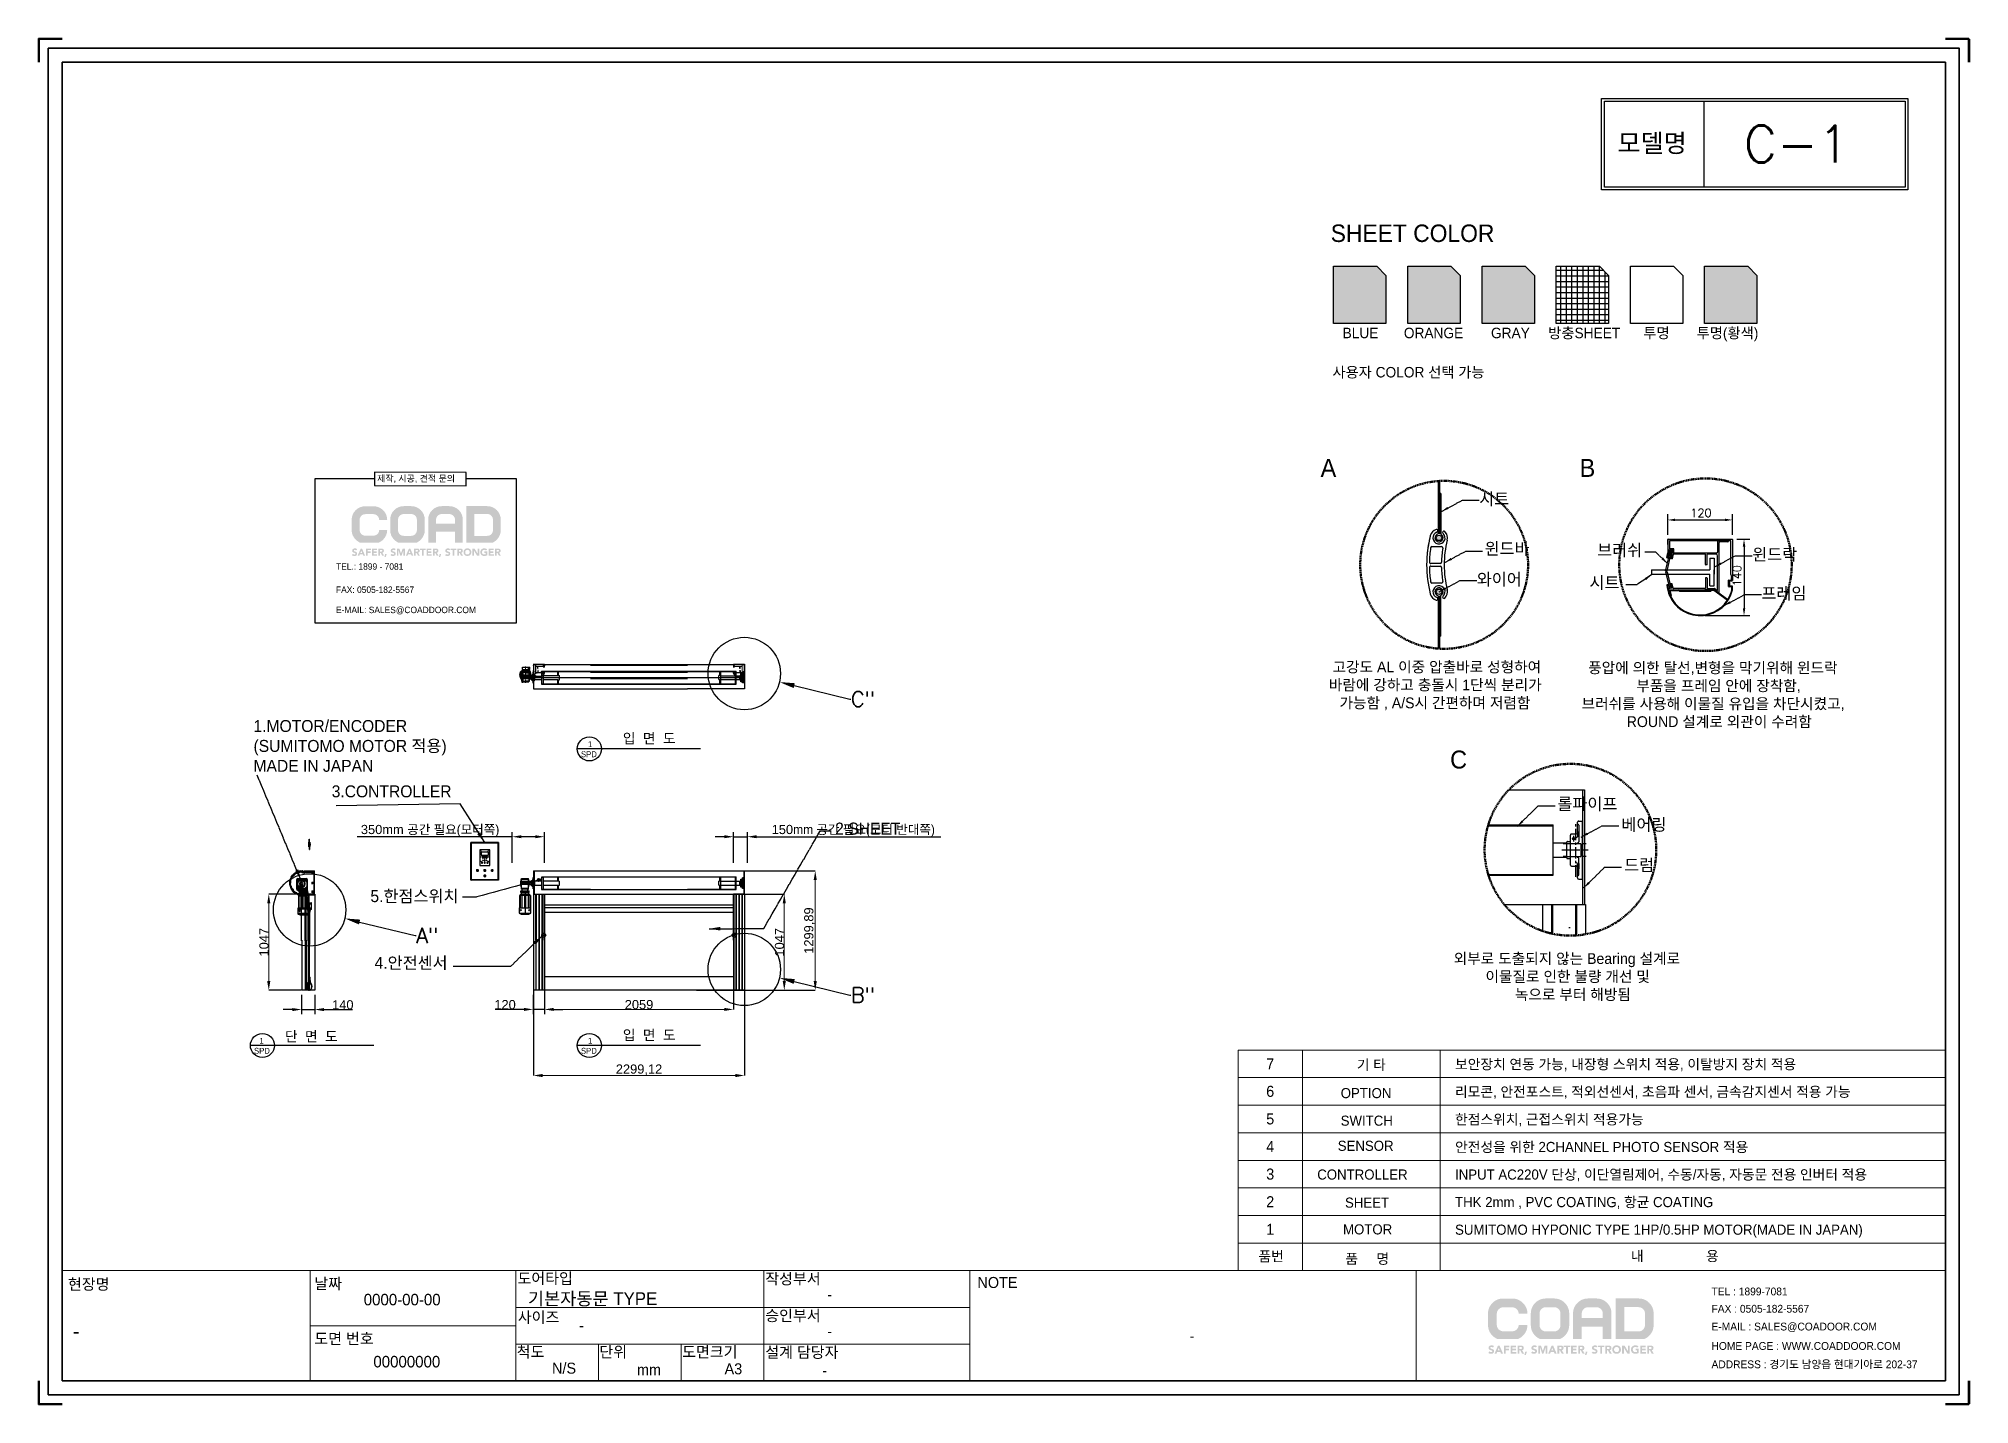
# Model space of a CAD drawing. Header units: millimetres. Extents: x -5505 to 394412, y -8522 to 584759.
# Drawn here: x -5505 to 15510, y -4505 to 10355 of the extents above; entities that cross this region are included whole.
import ezdxf
from ezdxf import colors
from ezdxf.entities.mleader import LeaderData, LeaderLine
from ezdxf.enums import TextEntityAlignment as Align
from ezdxf.math import Vec2, Vec3

# ---------------------------------------------------------------- set-up
doc = ezdxf.new("R2010")
doc.units = ezdxf.units.MM
for name, pattern in [('AM_ISO08W050', [18, 12, -1.5, 3, -1.5]), ('CEN', [62, 60, -1, 0, -1]), ('CENTER', [50.8, 31.75, -6.35, 6.35, -6.35]), ('CENTER2', [28.575, 19.05, -3.175, 3.175, -3.175]), ('CENTERX2', [20.32, 12.7, -2.54, 2.54, -2.54]), ('DASHED2', [9.525, 6.35, -3.175]), ('HIDDEN', [0.375, 0.25, -0.125]), ('HIDDENX2', [19.05, 12.7, -6.35])]:
    doc.linetypes.add(name, pattern=pattern)
for name, color, linetype in [('1', 2, 'CENTER2'), ('2', 2, 'HIDDEN'), ('205', 7, 'Continuous'), ('3', 3, 'Continuous'), ('7', 7, 'Continuous'), ('AM_4', 3, 'Continuous'), ('AM_7', 4, 'AM_ISO08W050'), ('BASE_LINE', 91, 'CENTERX2'), ('CENTERLINE', 102, 'CENTERX2'), ('FORMAT', 7, 'Continuous'), ('Hole', 7, 'Continuous'), ('MAIN-1', 7, 'Continuous'), ('SLD-0', 7, 'Continuous'), ('View_0_PV', 7, 'Continuous')]:
    doc.layers.add(name, color=color, linetype=linetype)
for name, color, linetype, lineweight in [('2문자(명칭)', 7, 'Continuous', 20), ('4윤곽선', 5, 'Continuous', 70), ('5치수해치', 7, 'Continuous', 25), ('AM_0', 7, 'Continuous', 30), ('AM_3', 7, 'DASHED2', 30), ('지시선', 1, 'CEN', 20), ('지시선문자', 40, 'Continuous', 20), ('확대선', 1, 'HIDDENX2', 50)]:
    doc.layers.add(name, color=color, linetype=linetype, lineweight=lineweight)
doc.layers.add('LINE', color=7, linetype='Continuous', lineweight=20, plot=False)
doc.layers.add('plot선', color=130, linetype='Continuous', plot=False)
doc.styles.add('ROMANS', font='romans.shx')
doc.styles.get("Standard").update_dxf_attribs({"font": 'arial.ttf'})
doc.styles.add('굴림', font='')
doc.styles.add('돋움', font='')
doc.styles.get('굴림').set_extended_font_data('Gulim')
doc.styles.get('돋움').set_extended_font_data('Dotum')
doc.dimstyles.new('1004', dxfattribs={"dimscale": 50, "dimtxt": 1.8, "dimasz": 1.6, "dimexe": 1.25, "dimexo": 1, "dimtad": 1, "dimtxsty": 'ROMANS', "dimcen": 2.5, "dimclrd": 94, "dimclre": 94, "dimclrt": 151, "dimadec": 0, "dimazin": 0, "dimtfac": 1, "dimtix": 1, "dimtmove": 0, "dimatfit": 3, "dimfxl": 0, "dimarcsym": 0})
doc.dimstyles.new('COAD', dxfattribs={"dimtxt": 100, "dimasz": 100, "dimexe": 1.25, "dimexo": 0.625, "dimtad": 1, "dimtxsty": 'Standard', "dimcen": 0, "dimclrd": 161, "dimclre": 161, "dimclrt": 6, "dimadec": 0, "dimazin": 0, "dimtfac": 1, "dimtmove": 0, "dimatfit": 3, "dimfxl": 0, "dimlwd": 5, "dimarcsym": 0})
doc.dimstyles.new('ISO-25', dxfattribs={"dimtxt": 2.5, "dimasz": 2.5, "dimexe": 1.25, "dimexo": 0.625, "dimtad": 1, "dimtxsty": 'Standard', "dimcen": 2.5, "dimadec": 0, "dimazin": 0, "dimtfac": 1, "dimtmove": 0, "dimatfit": 3, "dimfxl": 0, "dimarcsym": 0})
doc.dimstyles.new('양쪽화살표지름', dxfattribs={"dimtxt": 3.5, "dimasz": 3.5, "dimexe": 2, "dimexo": 1.5, "dimgap": 0.8, "dimtad": 1, "dimdsep": 46, "dimtxsty": 'Standard', "dimcen": 0, "dimclrd": 1, "dimclre": 1, "dimclrt": 2, "dimazin": 2, "dimtfac": 1, "dimtmove": 0, "dimatfit": 1, "dimfxl": 0, "dimlwd": 25, "dimlwe": 25, "dimarcsym": 0})

msp = doc.modelspace()

# ---------------------------------------------------------------- blocks, each defined once
blk = doc.blocks.new('A$C7437e431')
for p, q in [((2, 5), (0, 1)), ((0, 0), (1, 0)), ((1, 0), (2, 1)), ((2, 5), (2, 5)), ((2, 5), (2, 5)), ((9, 12), (7, 7)), ((7, 4), (8, 4)), ((8, 6), (11, 11)), ((9, 5), (8, 6)), ((35, 46), (34, 46)), ((34, 45), (36, 44)), ((40, 51), (40, 50)), ((41, 49), (41, 50))]:
    blk.add_line(p, q)
for centre, radius, start, end in [((0, 1), 0.234, 155.3371, 245.3993), ((1, 0), 0.234, 245.3993, 335.164), ((115, -49), 125, 130.8589, 154.2162), ((115, -49), 123, 151.2961, 155.9166), ((115, -49), 123, 149.9886, 151.2961), ((8, 6), 1.95, 153.1907, 240.8529), ((9, 12), 0.898, 338.2494, 154.5317), ((8, 6), 0.391, 153.1907, 240.8529), ((8, 5), 0.781, 240.8529, 60.8529), ((115, -49), 123, 130.8903, 148.712), ((10, 15), 0.704, 176.5717, 255.116), ((9, 12), 2.34, 333.1907, 63.9008), ((33, 45), 0.781, 84.3444, 130.8589), ((34, 44), 0.781, 84.5854, 130.8903), ((35, 46), 0.781, 264.3444, 309.8546), ((115, -49), 123, 127.2569, 129.8546), ((36, 45), 0.781, 264.5854, 309.8721), ((115, -49), 122, 127.2394, 129.8721), ((41, 51), 0.781, 126.2525, 172.767), ((40, 50), 0.781, 307.2569, 352.767), ((115, -49), 125, 106.1655, 126.2525), ((42, 50), 0.781, 126.2211, 172.526), ((40, 49), 0.781, 307.2394, 352.526), ((115, -49), 123, 106.2022, 126.2211), ((80, 70), 0.788, 288.3964, 98.167)]:
    blk.add_arc(centre, radius, start, end)
blk = doc.blocks.new('C-1S DRUM SIDE')
for p, q in [((-223, 215), (-227, 211)), ((-192, 238), (-194, 239)), ((-184, 243), (-185, 241)), ((-145, 252), (-128, 252)), ((-145, 252), (-145, 250)), ((-130, 250), (-145, 250)), ((-139, 247), (-145, 247)), ((-130, 250), (-137, 250)), ((-136, 248), (-136, 247)), ((-130, 250), (-83, 250)), ((-130, 237), (-130, 250)), ((-112, 237), (-130, 237)), ((-128, 239), (-128, 252)), ((-113, 239), (-128, 239)), ((-113, 252), (-83, 252)), ((-113, 252), (-113, 239)), ((-112, 250), (-83, 250)), ((-112, 250), (-112, 237)), ((-83, 252), (-3, 252)), ((-83, 250), (-15, 250)), ((-83, 250), (-5, 250)), ((-15, 250), (-5, 240)), ((-5, 2), (-5, 250)), ((-5, 12), (-5, 240)), ((-5, 12), (-5, 240)), ((-3, 0), (-3, 252)), ((-263, 138), (-263, 138)), ((-263, 135), (-263, 129)), ((-262, 90), (-260, 89)), ((-256, 173), (-258, 172)), ((-257, 82), (-257, 81)), ((-253, 180), (-253, 182)), ((-238, 52), (-238, 52)), ((-236, 49), (-232, 45)), ((-204, 16), (-202, 17)), ((-196, 14), (-195, 12)), ((-153, 2), (-15, 2)), ((-18, 0), (-18, 13)), ((-16, 13), (-18, 13)), ((-16, 2), (-16, 13)), ((-15, 2), (-16, 2)), ((-5, 2), (-16, 2)), ((-15, 2), (-16, 2)), ((-15, 2), (-5, 12)), ((-5, 126), (-5, 126)), ((0, 0), (-3, 0)), ((-3, 0), (-142, 0)), ((-3, 0), (-18, 0))]:
    blk.add_line(p, q)
at = {"linetype": 'CENTER', "ltscale": 0.3}
for p, q in [((-18, 238), (-33, 238)), ((-26, 230), (-26, 245)), ((-18, 126), (-33, 126)), ((-18, 32), (-33, 32)), ((-18, 32), (-33, 32)), ((-26, 118), (-26, 133)), ((-26, 24), (-26, 39)), ((-26, 24), (-26, 39))]:
    blk.add_line(p, q, dxfattribs=at)
at = {"linetype": 'Continuous', "lineweight": 25}
for p, q in [((-196, 64), (-196, 159)), ((-164, 35), (-193, 57)), ((-191, 141), (-169, 163)), ((-191, 82), (-191, 141)), ((-169, 60), (-191, 82)), ((-187, 168), (-90, 168)), ((-90, 55), (-187, 55)), ((-171, -9), (-162, 1)), ((-169, 163), (-108, 163)), ((-108, 60), (-169, 60)), ((-164, 18), (-164, 35)), ((-74, 35), (-164, 35)), ((-74, 23), (-164, 23)), ((-164, 18), (-74, 18)), ((-163, 115), (-163, 123)), ((-163, 123), (-161, 123)), ((-161, 115), (-163, 115)), ((-162, 1), (-162, 18)), ((-162, 1), (-76, 1)), ((-158, 18), (-158, 35)), ((-147, 132), (-147, 133)), ((-147, 105), (-147, 107)), ((-108, 163), (-86, 141)), ((-86, 82), (-108, 60)), ((-86, 141), (-86, 82)), ((-81, 159), (-81, 35)), ((-80, 18), (-80, 35)), ((-76, 18), (-76, 1)), ((-76, 1), (-67, -9)), ((-74, 18), (-74, 35)), ((-181, -150), (-62, -150)), ((-181, -209), (-181, -150)), ((-181, -209), (-62, -209)), ((-161, -217), (-181, -209)), ((-62, -14), (-178, -14)), ((-178, -14), (-178, -150)), ((-177, -14), (-177, -150)), ((-172, -14), (-172, -150)), ((-171, -9), (-67, -9)), ((-171, -14), (-171, -9)), ((-167, -175), (-168, -175)), ((-162, -171), (-163, -171)), ((-162, -178), (-163, -178)), ((-162, -171), (-160, -175)), ((-160, -175), (-162, -175)), ((-160, -175), (-162, -178)), ((-152, -14), (-152, -150)), ((-142, -14), (-142, -150)), ((-136, -14), (-136, -150)), ((-129, -14), (-129, -150)), ((-101, -14), (-101, -150)), ((-95, -14), (-95, -150)), ((-88, -14), (-88, -150)), ((-86, -14), (-86, -150)), ((-78, -175), (-76, -171)), ((-78, -175), (-76, -175)), ((-76, -178), (-78, -175)), ((-76, -171), (-75, -171)), ((-76, -178), (-75, -178)), ((-71, -175), (-71, -175)), ((-67, -9), (-67, -14)), ((-66, -14), (-66, -150)), ((-59, -103), (-63, -103)), ((-63, -150), (-63, -103)), ((-62, -209), (-62, -14)), ((-59, -149), (-62, -149)), ((-59, -157), (-59, -95)), ((-59, -95), (-40, -95)), ((-40, -157), (-59, -157)), ((-161, -217), (-77, -217)), ((-62, -211), (-77, -217))]:
    blk.add_line(p, q, dxfattribs=at)
at = {"color": 7, "linetype": 'Continuous', "lineweight": 25}
for p, q in [((-142, -500), (-142, 0)), ((-105, 0), (-105, -500)), ((-105, -500), (-105, 0)), ((-59, -500), (-59, 0)), ((-59, -500), (-59, 0)), ((0, 0), (0, -500)), ((0, 0), (0, -500)), ((0, 0), (0, -500)), ((-95, -500), (-95, -34)), ((-94, -500), (-94, -35)), ((-70, -500), (-70, -34)), ((-70, -500), (-70, -35))]:
    blk.add_line(p, q, dxfattribs=at)
for centre, radius in [((-26, 238), 4.35), ((-147, 119), 39.5), ((-26, 126), 4.35), ((-26, 32), 4.35), ((-26, 32), 4.35)]:
    blk.add_circle(centre, radius)
for centre, radius, start, end in [((-135, 122), 133, 137.5077, 153.1488), ((-232, 212), 0.5, 37.6838, 137.213), ((-229, 214), 3.69, 217.6838, 309.8672), ((-222, 216), 1.78, 231.2285, 44.4538), ((-114, 96), 164, 119.6633, 131.1411), ((-220, 219), 1.86, 161.7882, 259.0487), ((-195, 238), 1.38, 71.3168, 112.4215), ((-192, 239), 1.28, 250.0097, 295.2963), ((-139, 129), 121, 112.6636, 115.2963), ((-186, 242), 1.28, 292.6636, 337.9503), ((-134, 96), 157, 96.3836, 108.7363), ((-183, 243), 1.28, 123.2152, 157.9503), ((-150, 248), 3.12, 42.0186, 104.8783), ((-145, 250), 3.34, 178.6349, 269.345), ((-138, 247), 1.78, 188.4576, 1.6828), ((-139, 248), 2.95, 1.6828, 48.9706), ((-267, 126), 0.5, 81.3541, 180.8833), ((-115, 130), 153, 181.6844, 195.114), ((-266, 130), 3.69, 261.3541, 353.5375), ((-103, 122), 163, 162.423, 174.1045), ((-265, 139), 0.5, 174.9658, 278.1049), ((-252, 47), 91.6, 97.0823, 98.1049), ((-263, 136), 1.78, 274.8988, 88.1241), ((-261, 91), 1, 197.501, 244.3915), ((-260, 87), 1.28, 19.1049, 64.3915), ((-144, 128), 121, 199.1049, 201.7376), ((-258, 171), 1, 112.7807, 159.8535), ((-258, 82), 1.28, 336.451, 21.7376), ((-257, 81), 0.5, 156.451, 203.7788), ((-133, 135), 136, 203.7788, 218.2457), ((-256, 174), 1.28, 292.7807, 338.0673), ((-142, 128), 121, 155.4346, 158.0673), ((-253, 182), 0.5, 153.1488, 199.9814), ((-254, 179), 1.28, 335.4346, 20.7212), ((-239, 51), 0.5, 218.547, 324.7514), ((-237, 49), 2.95, 130.8951, 144.7514), ((-237, 51), 1.78, 317.6698, 130.8951), ((-235, 43), 3.69, 304.1251, 36.3084), ((-233, 40), 0.5, 124.1251, 223.6543), ((-138, 131), 132, 223.9359, 239.9733), ((-204, 17), 0.5, 239.9733, 287.1625), ((-202, 16), 0.781, 61.8759, 107.1625), ((-144, 124), 122, 241.8759, 244.5085), ((-197, 14), 0.781, 19.2219, 64.5085), ((-194, 12), 1, 199.6897, 245.9935), ((-126, 193), 194, 249.1799, 257.1257), ((-140, 166), 165, 259.8254, 265.2583), ((-161, 2), 0.2, 82.1, 112.8264)]:
    blk.add_arc(centre, radius, start, end)
at = {"linetype": 'Continuous', "lineweight": 25}
for centre, radius, start, end in [((-187, 159), 9, 90, 180), ((-187, 64), 9, 180, 270), ((-187, 159), 4.5, 180, 0), ((-187, 62), 4.5, 180, 0), ((-147, 119), 39, 0, 180), ((-147, 119), 20, 180, 0), ((-147, 119), 14, 196.6015, 163.3985), ((-147, 119), 12.5, 198.6629, 161.3371), ((-90, 159), 4.5, 180, 0), ((-90, 62), 4.5, 180, 0), ((-90, 159), 9, 0, 90), ((-90, 64), 9, 270, 0), ((-165, -174), 2.48, 95.3927, 163.0703), ((-163, -175), 4.66, 158.2508, 180.292), ((-163, -175), 4.66, 179.708, 201.7492), ((-165, -176), 2.48, 196.9297, 264.6073), ((-165, -174), 2.48, 16.9297, 84.6073), ((-165, -176), 2.48, 275.3927, 343.0703), ((-167, -175), 4.66, 359.708, 21.7492), ((-167, -175), 4.66, 338.2508, 0.292), ((-71, -175), 4.66, 158.2508, 180.292), ((-71, -175), 4.66, 179.708, 201.7492), ((-73, -174), 2.48, 95.3927, 163.0703), ((-73, -176), 2.48, 196.9297, 264.6073), ((-74, -174), 2.48, 16.9297, 84.6073), ((-74, -176), 2.48, 275.3927, 343.0703), ((-75, -175), 4.66, 359.708, 21.7492), ((-75, -175), 4.66, 338.2508, 0.292), ((-40, -100), 5, 5.0564, 90), ((-40, -152), 5, 270, 354.9436), ((-334, -126), 300, 354.9436, 5.0564)]:
    blk.add_arc(centre, radius, start, end, dxfattribs=at)
for points, knots in [([(-161, 123), (-161, 123), (-160, 123), (-160, 123), (-160, 123), (-160, 123), (-160, 123), (-160, 123), (-159, 123), (-159, 123), (-159, 123), (-159, 123), (-159, 123), (-159, 123), (-159, 123)], [0, 0, 0, 0, 0.034845, 0.076545, 0.125088, 0.202294, 0.250604, 0.387511, 0.500623, 0.630749, 0.750409, 0.835105, 0.918249, 1, 1, 1, 1]), ([(-159, 115), (-159, 115), (-159, 115), (-159, 115), (-159, 115), (-159, 115), (-159, 115), (-159, 115), (-159, 115), (-160, 115), (-160, 115), (-160, 115), (-160, 115), (-160, 115), (-160, 115), (-161, 115)], [0, 0, 0, 0, 0.048906, 0.098295, 0.1482, 0.198655, 0.249695, 0.369323, 0.499455, 0.612537, 0.749448, 0.797743, 0.874951, 0.945173, 1, 1, 1, 1]), ([(-167, -173), (-167, -173), (-167, -173), (-167, -174), (-168, -174), (-168, -175)], [0, 0, 0, 0, 0.5, 0.5, 1, 1, 1, 1]), ([(-168, -175), (-168, -175), (-167, -175), (-167, -176), (-167, -176), (-167, -176)], [0, 0, 0, 0, 0.5, 0.5, 1, 1, 1, 1]), ([(-166, -171), (-166, -171), (-167, -172), (-167, -172), (-167, -173), (-167, -173)], [0, 0, 0, 0, 0.5, 0.5, 1, 1, 1, 1]), ([(-167, -176), (-167, -177), (-167, -177), (-167, -177), (-166, -178), (-166, -178)], [0, 0, 0, 0, 0.5, 0.5, 1, 1, 1, 1]), ([(-165, -171), (-165, -171), (-165, -171), (-166, -171), (-166, -171), (-166, -171)], [0, 0, 0, 0, 0.5, 0.5, 1, 1, 1, 1]), ([(-166, -178), (-166, -178), (-166, -178), (-165, -178), (-165, -178), (-165, -178)], [0, 0, 0, 0, 0.5, 0.5, 1, 1, 1, 1]), ([(-163, -171), (-164, -171), (-164, -171), (-164, -171), (-165, -171), (-165, -171)], [0, 0, 0, 0, 0.5, 0.5, 1, 1, 1, 1]), ([(-165, -178), (-165, -178), (-164, -178), (-164, -178), (-164, -178), (-163, -178)], [0, 0, 0, 0, 0.5, 0.5, 1, 1, 1, 1]), ([(-163, -173), (-163, -173), (-163, -172), (-163, -172), (-163, -171), (-163, -171)], [0, 0, 0, 0, 0.5, 0.5, 1, 1, 1, 1]), ([(-162, -175), (-162, -174), (-162, -174), (-163, -173), (-163, -173), (-163, -173)], [0, 0, 0, 0, 0.5, 0.5, 1, 1, 1, 1]), ([(-163, -176), (-163, -176), (-163, -176), (-162, -175), (-162, -175), (-162, -175)], [0, 0, 0, 0, 0.5, 0.5, 1, 1, 1, 1]), ([(-163, -178), (-163, -178), (-163, -177), (-163, -177), (-163, -177), (-163, -176)], [0, 0, 0, 0, 0.5, 0.5, 1, 1, 1, 1]), ([(-75, -173), (-76, -173), (-76, -173), (-76, -174), (-76, -174), (-76, -175)], [0, 0, 0, 0, 0.5, 0.5, 1, 1, 1, 1]), ([(-76, -175), (-76, -175), (-76, -175), (-76, -176), (-76, -176), (-75, -176)], [0, 0, 0, 0, 0.5, 0.5, 1, 1, 1, 1]), ([(-75, -171), (-75, -171), (-75, -172), (-75, -172), (-75, -173), (-75, -173)], [0, 0, 0, 0, 0.5, 0.5, 1, 1, 1, 1]), ([(-73, -171), (-74, -171), (-74, -171), (-74, -171), (-75, -171), (-75, -171)], [0, 0, 0, 0, 0.5, 0.5, 1, 1, 1, 1]), ([(-75, -176), (-75, -177), (-75, -177), (-75, -177), (-75, -178), (-75, -178)], [0, 0, 0, 0, 0.5, 0.5, 1, 1, 1, 1]), ([(-75, -178), (-75, -178), (-74, -178), (-74, -178), (-74, -178), (-73, -178)], [0, 0, 0, 0, 0.5, 0.5, 1, 1, 1, 1]), ([(-72, -171), (-72, -171), (-72, -171), (-73, -171), (-73, -171), (-73, -171)], [0, 0, 0, 0, 0.5, 0.5, 1, 1, 1, 1]), ([(-73, -178), (-73, -178), (-73, -178), (-72, -178), (-72, -178), (-72, -178)], [0, 0, 0, 0, 0.5, 0.5, 1, 1, 1, 1]), ([(-71, -173), (-71, -173), (-71, -172), (-72, -172), (-72, -171), (-72, -171)], [0, 0, 0, 0, 0.5, 0.5, 1, 1, 1, 1]), ([(-72, -178), (-72, -178), (-72, -177), (-71, -177), (-71, -177), (-71, -176)], [0, 0, 0, 0, 0.5, 0.5, 1, 1, 1, 1]), ([(-71, -175), (-71, -174), (-71, -174), (-71, -173), (-71, -173), (-71, -173)], [0, 0, 0, 0, 0.5, 0.5, 1, 1, 1, 1]), ([(-71, -176), (-71, -176), (-71, -176), (-71, -175), (-71, -175), (-71, -175)], [0, 0, 0, 0, 0.5, 0.5, 1, 1, 1, 1]), ([(-62, -211), (-62, -211), (-62, -211), (-62, -210), (-62, -210), (-62, -209)], [0, 0, 0, 0, 0.5, 0.5, 1, 1, 1, 1])]:
    blk.add_open_spline(points, degree=3, knots=knots, dxfattribs=at)
at = {"xscale": -1}
for p, rotation in [((-220, 227), 104.9773314288487), ((-130, 253), 61.87046823920322), ((-269, 146), 148.8418268752904), ((-246, 53), 190.309934721804)]:
    blk.add_blockref('A$C7437e431', p, dxfattribs=dict(at, rotation=rotation))
blk = doc.blocks.new('bottom c-1 side2')
for p, q in [((-1, 898), (-1, 931)), ((-1, 931), (1, 931)), ((-1, 852), (-1, 819)), ((-1, 852), (1, 852)), ((-1, 849), (-1, 499)), ((0, 898), (0, 931)), ((0, 852), (0, 819)), ((1, 898), (1, 931)), ((1, 852), (1, 819)), ((1, 849), (1, 499)), ((-1, 819), (1, 819)), ((-1, 144), (-1, 499)), ((1, 144), (1, 499)), ((-24, 64), (-27, 38)), ((-26, 30), (-25, 24)), ((-22, 64), (-25, 38)), ((-24, 30), (-23, 25)), ((-17, 82), (-15, 85)), ((-16, 81), (-13, 84)), ((-15, 85), (-10, 90)), ((-15, 5), (-9, 0)), ((-13, 7), (-8, 2)), ((-10, 108), (-10, 90)), ((-10, 108), (-8, 108)), ((-8, 0), (0, 0)), ((-6, 2), (0, 2)), ((1, 179), (-1, 179)), ((0, 144), (0, 179)), ((6, 2), (0, 2)), ((8, 0), (0, 0)), ((1, 144), (1, 179)), ((10, 108), (8, 108)), ((13, 7), (8, 2)), ((15, 5), (9, 0)), ((10, 108), (10, 90)), ((15, 85), (10, 90)), ((16, 81), (13, 84)), ((17, 82), (15, 85)), ((22, 64), (25, 38)), ((24, 30), (23, 25)), ((24, 64), (27, 38)), ((26, 30), (25, 24))]:
    blk.add_line(p, q)
for points in [[(1, 899, -0.317583), (1, 900, -0.525667), (2, 901, -0.26023), (6, 897, -0.042202), (9, 882), (8, 881), (9, 881, -0.016952), (9, 875, -0.016952), (9, 869), (8, 868), (9, 868, -0.042202), (6, 853, -0.260031), (2, 849, -0.506732), (1, 850, -0.334191), (1, 851, 3.653755), (-3, 852, -0.191193), (-3, 851, -0.633527), (-5, 850, -0.182471), (-6, 854), (-6, 855), (-6, 855, -0.043451), (-6, 857, 0.062062), (-4, 875, 0.062062), (-6, 893, -0.043451), (-6, 894), (-6, 895), (-6, 895, -0.182471), (-5, 900, -0.633527), (-3, 899, -0.191193), (-3, 898, 3.651156)], [(-1, 876), (6, 876, 0.421123), (7, 877, 0.031026), (6, 888, 0.371616), (5, 888), (-2, 888, 0.46218), (-3, 887, -0.03384), (-2, 877, 0.406722)], [(-2, 873, -0.03384), (-3, 863, 0.46218), (-2, 861), (5, 861, 0.371616), (6, 862, 0.031026), (7, 873, 0.421123), (6, 874), (-1, 874, 0.406722)], [(8, 142, 0.245753), (5, 148, 0.605455), (2, 147, 0.245753), (3, 145, -3.193736), (-3, 145, 0.245753), (-2, 147, 0.605455), (-5, 148, 0.245753), (-8, 142), (-8, 123), (-8, 122), (-8, 122), (-8, 101), (-8, 100), (-8, 100), (-8, 90, -0.17279), (-9, 89), (-14, 83, 0.160373), (-14, 82), (-14, 77), (-14, 76), (-14, 76), (-14, 70, 0.414214), (-14, 70), (-10, 70, 0.462498), (-8, 72, 0.295659), (-8, 72), (-10, 72, -0.414214), (-12, 74), (-12, 82), (-7, 89, 0.173142), (-7, 89), (-7, 92), (0, 92), (7, 92), (7, 89, 0.173142), (7, 89), (12, 82), (12, 74, -0.414214), (10, 72), (8, 72, 0.295659), (8, 72, 0.462498), (10, 70), (14, 70, 0.414214), (14, 70), (14, 76), (14, 76), (14, 77), (14, 82, 0.185259), (14, 83), (9, 89, -0.17279), (8, 90), (8, 100), (8, 100), (8, 101), (8, 122), (8, 122), (8, 123)], [(7, 110, -0.414214), (6, 109), (-6, 109, -0.414214), (-7, 110), (-7, 135, -0.414214), (-6, 136), (6, 136, -0.414214), (7, 135)], [(6, 108, -0.414214), (7, 108), (7, 94), (-7, 94), (-7, 108, -0.414214), (-6, 108)]]:
    blk.add_lwpolyline(points, format="xyb", close=True)
for centre in [(0, 895), (0, 855), (0, 142)]:
    blk.add_circle(centre, 2)
for centre, radius, start, end in [((0, 895), 3, 109.4712, 70.5288), ((0, 855), 3, 289.4712, 250.5288), ((5, 35), 32, 175.1004, 189.7555), ((5, 35), 30, 175.1004, 189.7555), ((6, 30), 32, 189.7555, 229.2548), ((8, 62), 32, 140.7866, 175.1004), ((6, 30), 30, 189.7555, 229.2548), ((8, 62), 30, 140.7866, 175.1004), ((-8, 2), 2, 229.2548, 270), ((-6, 4), 2, 229.2548, 270), ((0, 142), 2.5, 113.5782, 66.4218), ((0, 142), 2.5, 62.6129, 66.4218), ((6, 4), 2, 270, 310.7452), ((8, 2), 2, 270, 310.7452), ((-6, 30), 30, 310.7452, 350.2445), ((-6, 30), 32, 310.7452, 350.2445), ((-8, 62), 30, 4.8996, 39.2134), ((-8, 62), 32, 4.8996, 39.2134), ((-5, 35), 30, 350.2445, 4.8996), ((-5, 35), 32, 350.2445, 4.8996)]:
    blk.add_arc(centre, radius, start, end)
blk = doc.blocks.new('winbar2')
for p, q in [((-1, 79), (-1, 112)), ((-1, 112), (1, 112)), ((-1, 33), (-1, 0)), ((-1, 33), (1, 33)), ((-1, 0), (1, 0)), ((0, 79), (0, 112)), ((0, 33), (0, 0)), ((1, 79), (1, 112)), ((1, 33), (1, 0))]:
    blk.add_line(p, q)
for points in [[(1, 80, -0.317583), (1, 81, -0.525667), (2, 82, -0.26023), (6, 78, -0.042202), (9, 63), (8, 63), (9, 62, -0.016952), (9, 56, -0.016952), (9, 50), (8, 50), (9, 49, -0.042202), (6, 35, -0.260031), (2, 30, -0.506732), (1, 31, -0.334191), (1, 32, 3.653755), (-3, 33, -0.191193), (-3, 32, -0.633527), (-5, 32, -0.182471), (-6, 36), (-6, 36), (-6, 37, -0.043451), (-6, 38, 0.062062), (-4, 56, 0.062062), (-6, 75, -0.043451), (-6, 76), (-6, 76), (-6, 77, -0.182471), (-5, 81, -0.633527), (-3, 80, -0.191193), (-3, 80, 3.651156)], [(-1, 57), (6, 57, 0.421123), (7, 58, 0.031026), (6, 69, 0.371616), (5, 70), (-2, 70, 0.46218), (-3, 69, -0.03384), (-2, 58, 0.406722)], [(-2, 54, -0.03384), (-3, 44, 0.46218), (-2, 43), (5, 43, 0.371616), (6, 44, 0.031026), (7, 54, 0.421123), (6, 55), (-1, 55, 0.406722)]]:
    blk.add_lwpolyline(points, format="xyb", close=True)
for centre in [(0, 76), (0, 36)]:
    blk.add_circle(centre, 2)
for centre, start, end in [((0, 76), 109.4712, 70.5288), ((0, 36), 289.4712, 250.5288)]:
    blk.add_arc(centre, 3, start, end)
blk = doc.blocks.new('coad_logo')
h = blk.add_hatch(color=256)
h.dxf.hatch_style = 1
h.set_gradient(color1=(0, 153, 86), color2=(0, 0, 78), tint=1)
edge = h.paths.add_edge_path()
edge.add_spline(control_points=[(489, 1118), (489, 1135), (495, 1150), (507, 1162), (519, 1175), (534, 1181), (551, 1181), (551, 1181), (640, 1181), (640, 1181), (657, 1181), (671, 1175), (684, 1162), (696, 1150), (702, 1135), (702, 1118), (702, 1118), (789, 1118), (789, 1118), (789, 1159), (774, 1195), (745, 1224), (716, 1252), (681, 1267), (640, 1267), (640, 1267), (551, 1267), (551, 1267), (510, 1267), (475, 1252), (446, 1224), (417, 1195), (402, 1159), (402, 1118), (402, 1118), (402, 1104), (402, 1104), (402, 1104), (402, 1009), (402, 1009), (402, 968), (417, 933), (446, 904), (460, 890), (476, 879), (494, 871), (494, 871), (697, 871), (697, 871), (715, 879), (731, 890), (745, 904), (774, 933), (789, 968), (789, 1009), (789, 1009), (702, 1009), (702, 1009), (702, 992), (696, 978), (684, 965), (671, 953), (657, 947), (640, 947), (640, 947), (551, 947), (551, 947), (534, 947), (519, 953), (507, 965), (495, 978), (489, 992), (489, 1009), (489, 1009), (489, 1104), (489, 1104), (489, 1104), (489, 1118), (489, 1118)], knot_values=[0, 0, 0, 0, 1, 1, 1, 2, 2, 2, 3, 3, 3, 4, 4, 4, 5, 5, 5, 6, 6, 6, 7, 7, 7, 8, 8, 8, 9, 9, 9, 10, 10, 10, 11, 11, 11, 12, 12, 12, 13, 13, 13, 14, 14, 14, 15, 15, 15, 16, 16, 16, 17, 17, 17, 18, 18, 18, 19, 19, 19, 20, 20, 20, 21, 21, 21, 22, 22, 22, 23, 23, 23, 24, 24, 24, 25, 25, 25, 26, 26, 26, 26], degree=3, periodic=0)
edge = h.paths.add_edge_path()
edge.add_spline(control_points=[(1050, 1268), (1050, 1268), (969, 1268), (969, 1268), (928, 1268), (893, 1253), (865, 1225), (836, 1196), (822, 1161), (822, 1120), (822, 1120), (822, 1104), (822, 1104), (822, 1104), (822, 1007), (822, 1007), (822, 967), (836, 931), (865, 903), (878, 889), (894, 879), (910, 871), (910, 871), (1109, 871), (1109, 871), (1126, 879), (1141, 889), (1155, 903), (1183, 931), (1198, 967), (1198, 1007), (1198, 1007), (1198, 1104), (1198, 1104), (1198, 1104), (1198, 1120), (1198, 1120), (1198, 1161), (1183, 1196), (1155, 1225), (1126, 1253), (1091, 1268), (1050, 1268)], knot_values=[0, 0, 0, 0, 1, 1, 1, 2, 2, 2, 3, 3, 3, 4, 4, 4, 5, 5, 5, 6, 6, 6, 7, 7, 7, 8, 8, 8, 9, 9, 9, 10, 10, 10, 11, 11, 11, 12, 12, 12, 13, 13, 13, 14, 14, 14, 14], degree=3, periodic=0)
edge = h.paths.add_edge_path(flags=16)
edge.add_spline(control_points=[(1112, 1007), (1112, 990), (1106, 976), (1094, 963), (1082, 951), (1067, 945), (1050, 945), (1050, 945), (969, 945), (969, 945), (952, 945), (938, 951), (925, 963), (913, 976), (907, 990), (907, 1007), (907, 1007), (907, 1104), (907, 1104), (907, 1104), (907, 1120), (907, 1120), (907, 1137), (913, 1152), (925, 1164), (938, 1176), (952, 1182), (969, 1182), (969, 1182), (1050, 1182), (1050, 1182), (1067, 1182), (1082, 1176), (1094, 1164), (1106, 1152), (1112, 1137), (1112, 1120), (1112, 1120), (1112, 1104), (1112, 1104), (1112, 1104), (1112, 1007), (1112, 1007)], knot_values=[0, 0, 0, 0, 1, 1, 1, 2, 2, 2, 3, 3, 3, 4, 4, 4, 5, 5, 5, 6, 6, 6, 7, 7, 7, 8, 8, 8, 9, 9, 9, 10, 10, 10, 11, 11, 11, 12, 12, 12, 13, 13, 13, 14, 14, 14, 14], degree=3, periodic=0)
edge = h.paths.add_edge_path()
edge.add_spline(control_points=[(1464, 1268), (1464, 1268), (1383, 1268), (1383, 1268), (1342, 1268), (1307, 1253), (1278, 1224), (1250, 1196), (1235, 1161), (1235, 1120), (1235, 1120), (1235, 1104), (1235, 1104), (1235, 1104), (1235, 871), (1235, 871), (1235, 871), (1321, 871), (1321, 871), (1321, 871), (1321, 992), (1321, 992), (1321, 992), (1527, 992), (1527, 992), (1527, 992), (1527, 871), (1527, 871), (1527, 871), (1612, 871), (1612, 871), (1612, 871), (1612, 1104), (1612, 1104), (1612, 1104), (1612, 1120), (1612, 1120), (1612, 1161), (1597, 1196), (1569, 1225), (1540, 1253), (1505, 1268), (1464, 1268)], knot_values=[0, 0, 0, 0, 1, 1, 1, 2, 2, 2, 3, 3, 3, 4, 4, 4, 5, 5, 5, 6, 6, 6, 7, 7, 7, 8, 8, 8, 9, 9, 9, 10, 10, 10, 11, 11, 11, 12, 12, 12, 13, 13, 13, 14, 14, 14, 14], degree=3, periodic=0)
edge = h.paths.add_edge_path(flags=16)
edge.add_spline(control_points=[(1527, 1078), (1527, 1078), (1321, 1078), (1321, 1078), (1321, 1078), (1321, 1104), (1321, 1104), (1321, 1104), (1321, 1120), (1321, 1120), (1321, 1137), (1327, 1152), (1339, 1164), (1351, 1176), (1366, 1182), (1383, 1182), (1383, 1182), (1464, 1182), (1464, 1182), (1481, 1182), (1496, 1176), (1508, 1164), (1521, 1152), (1527, 1137), (1527, 1120), (1527, 1120), (1527, 1104), (1527, 1104), (1527, 1104), (1527, 1078), (1527, 1078)], knot_values=[0, 0, 0, 0, 1, 1, 1, 2, 2, 2, 3, 3, 3, 4, 4, 4, 5, 5, 5, 6, 6, 6, 7, 7, 7, 8, 8, 8, 9, 9, 9, 10, 10, 10, 10], degree=3, periodic=0)
edge = h.paths.add_edge_path()
edge.add_spline(control_points=[(1982, 1225), (1953, 1253), (1918, 1268), (1878, 1268), (1878, 1268), (1651, 1268), (1651, 1268), (1651, 1268), (1651, 1104), (1651, 1104), (1651, 1104), (1651, 871), (1651, 871), (1651, 871), (1936, 871), (1936, 871), (1953, 879), (1968, 889), (1982, 903), (2010, 931), (2025, 967), (2025, 1007), (2025, 1007), (2025, 1104), (2025, 1104), (2025, 1104), (2025, 1120), (2025, 1120), (2025, 1161), (2010, 1196), (1982, 1225)], knot_values=[0, 0, 0, 0, 1, 1, 1, 2, 2, 2, 3, 3, 3, 4, 4, 4, 5, 5, 5, 6, 6, 6, 7, 7, 7, 8, 8, 8, 9, 9, 9, 10, 10, 10, 10], degree=3, periodic=0)
edge = h.paths.add_edge_path(flags=16)
edge.add_spline(control_points=[(1940, 1007), (1940, 990), (1934, 975), (1922, 963), (1910, 951), (1895, 945), (1878, 945), (1878, 945), (1736, 945), (1736, 945), (1736, 945), (1736, 1104), (1736, 1104), (1736, 1104), (1736, 1183), (1736, 1183), (1736, 1183), (1878, 1183), (1878, 1183), (1895, 1183), (1910, 1177), (1922, 1164), (1934, 1152), (1940, 1138), (1940, 1120), (1940, 1120), (1940, 1104), (1940, 1104), (1940, 1104), (1940, 1007), (1940, 1007)], knot_values=[0, 0, 0, 0, 1, 1, 1, 2, 2, 2, 3, 3, 3, 4, 4, 4, 5, 5, 5, 6, 6, 6, 7, 7, 7, 8, 8, 8, 9, 9, 9, 10, 10, 10, 10], degree=3, periodic=0)
edge = h.paths.add_edge_path()
edge.add_spline(control_points=[(450, 787), (448, 789), (446, 790), (444, 791), (442, 792), (439, 793), (437, 793), (436, 793), (435, 792), (433, 792), (432, 792), (431, 791), (430, 791), (428, 790), (427, 789), (427, 788), (426, 787), (426, 786), (426, 784), (426, 782), (426, 780), (428, 779), (430, 778), (432, 777), (435, 776), (438, 775), (441, 774), (444, 773), (447, 772), (450, 771), (452, 769), (455, 768), (457, 766), (459, 763), (461, 760), (462, 756), (462, 752), (462, 747), (461, 744), (459, 740), (458, 737), (456, 734), (453, 732), (450, 730), (447, 728), (443, 727), (439, 726), (436, 726), (431, 726), (426, 726), (422, 727), (417, 728), (413, 730), (409, 732), (405, 736), (405, 736), (417, 749), (417, 749), (419, 747), (421, 745), (424, 744), (427, 743), (430, 742), (432, 742), (434, 742), (435, 742), (437, 742), (438, 743), (439, 743), (441, 744), (442, 745), (443, 745), (443, 746), (444, 748), (444, 749), (444, 750), (444, 753), (444, 754), (442, 756), (440, 757), (438, 758), (435, 759), (432, 760), (429, 761), (426, 762), (423, 763), (420, 764), (417, 766), (414, 768), (412, 770), (410, 772), (408, 775), (408, 779), (408, 783), (408, 787), (408, 791), (410, 794), (412, 797), (414, 800), (417, 802), (420, 804), (423, 806), (426, 807), (430, 808), (434, 809), (438, 809), (442, 809), (446, 808), (450, 807), (455, 805), (458, 803), (462, 800), (462, 800), (450, 787), (450, 787)], knot_values=[0, 0, 0, 0, 1, 1, 1, 2, 2, 2, 3, 3, 3, 4, 4, 4, 5, 5, 5, 6, 6, 6, 7, 7, 7, 8, 8, 8, 9, 9, 9, 10, 10, 10, 11, 11, 11, 12, 12, 12, 13, 13, 13, 14, 14, 14, 15, 15, 15, 16, 16, 16, 17, 17, 17, 18, 18, 18, 19, 19, 19, 20, 20, 20, 21, 21, 21, 22, 22, 22, 23, 23, 23, 24, 24, 24, 25, 25, 25, 26, 26, 26, 27, 27, 27, 28, 28, 28, 29, 29, 29, 30, 30, 30, 31, 31, 31, 32, 32, 32, 33, 33, 33, 34, 34, 34, 35, 35, 35, 36, 36, 36, 37, 37, 37, 38, 38, 38, 38], degree=3, periodic=0)
h.paths.add_polyline_path([(501, 807), (515, 807), (549, 728), (530, 728), (523, 745), (492, 745), (486, 728), (467, 728)])
h.paths.add_polyline_path([(507, 784), (498, 759), (517, 759)], flags=16)
h.paths.add_polyline_path([(558, 807), (611, 807), (611, 791), (575, 791), (575, 775), (608, 775), (608, 759), (575, 759), (575, 728), (558, 728)])
h.paths.add_polyline_path([(624, 807), (677, 807), (677, 791), (641, 791), (641, 776), (675, 776), (675, 760), (641, 760), (641, 744), (679, 744), (679, 728), (624, 728)])
edge = h.paths.add_edge_path()
edge.add_spline(control_points=[(693, 807), (693, 807), (724, 807), (724, 807), (728, 807), (731, 806), (735, 805), (739, 805), (742, 803), (744, 802), (747, 800), (749, 797), (751, 794), (752, 791), (753, 787), (753, 783), (753, 777), (752, 772), (749, 769), (746, 765), (742, 762), (736, 761), (736, 761), (756, 728), (756, 728), (756, 728), (735, 728), (735, 728), (735, 728), (719, 759), (719, 759), (719, 759), (710, 759), (710, 759), (710, 759), (710, 728), (710, 728), (710, 728), (693, 728), (693, 728), (693, 728), (693, 807), (693, 807)], knot_values=[0, 0, 0, 0, 1, 1, 1, 2, 2, 2, 3, 3, 3, 4, 4, 4, 5, 5, 5, 6, 6, 6, 7, 7, 7, 8, 8, 8, 9, 9, 9, 10, 10, 10, 11, 11, 11, 12, 12, 12, 13, 13, 13, 14, 14, 14, 14], degree=3, periodic=0)
edge = h.paths.add_edge_path(flags=16)
edge.add_spline(control_points=[(710, 774), (710, 774), (721, 774), (721, 774), (722, 774), (724, 774), (726, 774), (727, 774), (729, 775), (730, 775), (732, 776), (733, 777), (734, 778), (735, 779), (735, 781), (735, 783), (735, 785), (735, 786), (734, 788), (733, 789), (732, 790), (731, 790), (730, 791), (728, 791), (727, 792), (725, 792), (723, 792), (722, 792), (722, 792), (710, 792), (710, 792), (710, 792), (710, 774), (710, 774)], knot_values=[0, 0, 0, 0, 1, 1, 1, 2, 2, 2, 3, 3, 3, 4, 4, 4, 5, 5, 5, 6, 6, 6, 7, 7, 7, 8, 8, 8, 9, 9, 9, 10, 10, 10, 11, 11, 11, 11], degree=3, periodic=0)
h.paths.add_polyline_path([(767, 746), (783, 746), (773, 715), (759, 715)])
edge = h.paths.add_edge_path()
edge.add_spline(control_points=[(870, 787), (869, 789), (867, 790), (864, 791), (862, 792), (860, 793), (857, 793), (856, 793), (855, 792), (853, 792), (852, 792), (851, 791), (850, 791), (849, 790), (848, 789), (847, 788), (846, 787), (846, 786), (846, 784), (846, 782), (847, 780), (848, 779), (850, 778), (852, 777), (855, 776), (858, 775), (861, 774), (864, 773), (867, 772), (870, 771), (873, 769), (875, 768), (878, 766), (879, 763), (881, 760), (882, 756), (882, 752), (882, 747), (881, 744), (880, 740), (878, 737), (876, 734), (873, 732), (870, 730), (867, 728), (863, 727), (860, 726), (856, 726), (852, 726), (846, 726), (842, 727), (837, 728), (833, 730), (829, 732), (825, 736), (825, 736), (837, 749), (837, 749), (839, 747), (841, 745), (844, 744), (847, 743), (850, 742), (853, 742), (854, 742), (855, 742), (857, 742), (858, 743), (860, 743), (861, 744), (862, 745), (863, 745), (864, 746), (864, 748), (865, 749), (865, 750), (865, 753), (864, 754), (862, 756), (860, 757), (858, 758), (855, 759), (852, 760), (849, 761), (846, 762), (843, 763), (840, 764), (837, 766), (835, 768), (832, 770), (830, 772), (829, 775), (828, 779), (828, 783), (828, 787), (829, 791), (830, 794), (832, 797), (834, 800), (837, 802), (840, 804), (843, 806), (846, 807), (850, 808), (854, 809), (858, 809), (862, 809), (866, 808), (871, 807), (875, 805), (879, 803), (882, 800), (882, 800), (870, 787), (870, 787)], knot_values=[0, 0, 0, 0, 1, 1, 1, 2, 2, 2, 3, 3, 3, 4, 4, 4, 5, 5, 5, 6, 6, 6, 7, 7, 7, 8, 8, 8, 9, 9, 9, 10, 10, 10, 11, 11, 11, 12, 12, 12, 13, 13, 13, 14, 14, 14, 15, 15, 15, 16, 16, 16, 17, 17, 17, 18, 18, 18, 19, 19, 19, 20, 20, 20, 21, 21, 21, 22, 22, 22, 23, 23, 23, 24, 24, 24, 25, 25, 25, 26, 26, 26, 27, 27, 27, 28, 28, 28, 29, 29, 29, 30, 30, 30, 31, 31, 31, 32, 32, 32, 33, 33, 33, 34, 34, 34, 35, 35, 35, 36, 36, 36, 37, 37, 37, 38, 38, 38, 38], degree=3, periodic=0)
h.paths.add_polyline_path([(895, 807), (921, 807), (939, 755), (939, 755), (958, 807), (984, 807), (984, 728), (966, 728), (966, 788), (966, 788), (946, 728), (932, 728), (912, 788), (912, 788), (912, 728), (895, 728)])
h.paths.add_polyline_path([(1026, 807), (1040, 807), (1074, 728), (1055, 728), (1048, 745), (1017, 745), (1011, 728), (992, 728)])
h.paths.add_polyline_path([(1032, 784), (1023, 759), (1042, 759)], flags=16)
edge = h.paths.add_edge_path()
edge.add_spline(control_points=[(1082, 807), (1082, 807), (1113, 807), (1113, 807), (1117, 807), (1121, 806), (1124, 805), (1128, 805), (1131, 803), (1134, 802), (1136, 800), (1138, 797), (1140, 794), (1142, 791), (1142, 787), (1142, 783), (1142, 777), (1141, 772), (1138, 769), (1135, 765), (1131, 762), (1125, 761), (1125, 761), (1145, 728), (1145, 728), (1145, 728), (1125, 728), (1125, 728), (1125, 728), (1108, 759), (1108, 759), (1108, 759), (1100, 759), (1100, 759), (1100, 759), (1100, 728), (1100, 728), (1100, 728), (1082, 728), (1082, 728), (1082, 728), (1082, 807), (1082, 807)], knot_values=[0, 0, 0, 0, 1, 1, 1, 2, 2, 2, 3, 3, 3, 4, 4, 4, 5, 5, 5, 6, 6, 6, 7, 7, 7, 8, 8, 8, 9, 9, 9, 10, 10, 10, 11, 11, 11, 12, 12, 12, 13, 13, 13, 14, 14, 14, 14], degree=3, periodic=0)
edge = h.paths.add_edge_path(flags=16)
edge.add_spline(control_points=[(1100, 774), (1100, 774), (1110, 774), (1110, 774), (1111, 774), (1113, 774), (1115, 774), (1117, 774), (1118, 775), (1119, 775), (1121, 776), (1122, 777), (1123, 778), (1124, 779), (1124, 781), (1124, 783), (1124, 785), (1124, 786), (1123, 788), (1122, 789), (1121, 790), (1120, 790), (1119, 791), (1117, 791), (1116, 792), (1114, 792), (1112, 792), (1111, 792), (1111, 792), (1100, 792), (1100, 792), (1100, 792), (1100, 774), (1100, 774)], knot_values=[0, 0, 0, 0, 1, 1, 1, 2, 2, 2, 3, 3, 3, 4, 4, 4, 5, 5, 5, 6, 6, 6, 7, 7, 7, 8, 8, 8, 9, 9, 9, 10, 10, 10, 11, 11, 11, 11], degree=3, periodic=0)
h.paths.add_polyline_path([(1168, 791), (1145, 791), (1145, 807), (1207, 807), (1207, 791), (1185, 791), (1185, 728), (1168, 728)])
h.paths.add_polyline_path([(1217, 807), (1270, 807), (1270, 791), (1234, 791), (1234, 776), (1268, 776), (1268, 760), (1234, 760), (1234, 744), (1272, 744), (1272, 728), (1217, 728)])
edge = h.paths.add_edge_path()
edge.add_spline(control_points=[(1286, 807), (1286, 807), (1317, 807), (1317, 807), (1321, 807), (1324, 806), (1328, 805), (1332, 805), (1335, 803), (1338, 802), (1340, 800), (1342, 797), (1344, 794), (1346, 791), (1346, 787), (1346, 783), (1346, 777), (1345, 772), (1342, 769), (1339, 765), (1335, 762), (1329, 761), (1329, 761), (1349, 728), (1349, 728), (1349, 728), (1329, 728), (1329, 728), (1329, 728), (1312, 759), (1312, 759), (1312, 759), (1304, 759), (1304, 759), (1304, 759), (1304, 728), (1304, 728), (1304, 728), (1286, 728), (1286, 728), (1286, 728), (1286, 807), (1286, 807)], knot_values=[0, 0, 0, 0, 1, 1, 1, 2, 2, 2, 3, 3, 3, 4, 4, 4, 5, 5, 5, 6, 6, 6, 7, 7, 7, 8, 8, 8, 9, 9, 9, 10, 10, 10, 11, 11, 11, 12, 12, 12, 13, 13, 13, 14, 14, 14, 14], degree=3, periodic=0)
edge = h.paths.add_edge_path(flags=16)
edge.add_spline(control_points=[(1304, 774), (1304, 774), (1314, 774), (1314, 774), (1315, 774), (1317, 774), (1319, 774), (1320, 774), (1322, 775), (1323, 775), (1325, 776), (1326, 777), (1327, 778), (1328, 779), (1328, 781), (1328, 783), (1328, 785), (1328, 786), (1327, 788), (1326, 789), (1325, 790), (1324, 790), (1323, 791), (1321, 791), (1320, 792), (1318, 792), (1316, 792), (1315, 792), (1315, 792), (1304, 792), (1304, 792), (1304, 792), (1304, 774), (1304, 774)], knot_values=[0, 0, 0, 0, 1, 1, 1, 2, 2, 2, 3, 3, 3, 4, 4, 4, 5, 5, 5, 6, 6, 6, 7, 7, 7, 8, 8, 8, 9, 9, 9, 10, 10, 10, 11, 11, 11, 11], degree=3, periodic=0)
h.paths.add_polyline_path([(1360, 746), (1376, 746), (1366, 715), (1352, 715)])
edge = h.paths.add_edge_path()
edge.add_spline(control_points=[(1463, 787), (1462, 789), (1460, 790), (1457, 791), (1455, 792), (1453, 793), (1450, 793), (1449, 793), (1448, 792), (1447, 792), (1445, 792), (1444, 791), (1443, 791), (1442, 790), (1441, 789), (1440, 788), (1439, 787), (1439, 786), (1439, 784), (1439, 782), (1440, 780), (1441, 779), (1443, 778), (1445, 777), (1448, 776), (1451, 775), (1454, 774), (1457, 773), (1460, 772), (1463, 771), (1466, 769), (1468, 768), (1471, 766), (1472, 763), (1474, 760), (1475, 756), (1475, 752), (1475, 747), (1474, 744), (1473, 740), (1471, 737), (1469, 734), (1466, 732), (1463, 730), (1460, 728), (1456, 727), (1453, 726), (1449, 726), (1445, 726), (1440, 726), (1435, 727), (1430, 728), (1426, 730), (1422, 732), (1418, 736), (1418, 736), (1431, 749), (1431, 749), (1432, 747), (1435, 745), (1437, 744), (1440, 743), (1443, 742), (1446, 742), (1447, 742), (1448, 742), (1450, 742), (1451, 743), (1453, 743), (1454, 744), (1455, 745), (1456, 745), (1457, 746), (1457, 748), (1458, 749), (1458, 750), (1458, 753), (1457, 754), (1455, 756), (1453, 757), (1451, 758), (1448, 759), (1445, 760), (1442, 761), (1439, 762), (1436, 763), (1433, 764), (1430, 766), (1428, 768), (1425, 770), (1423, 772), (1422, 775), (1421, 779), (1421, 783), (1421, 787), (1422, 791), (1423, 794), (1425, 797), (1427, 800), (1430, 802), (1433, 804), (1436, 806), (1440, 807), (1443, 808), (1447, 809), (1451, 809), (1455, 809), (1460, 808), (1464, 807), (1468, 805), (1472, 803), (1475, 800), (1475, 800), (1463, 787), (1463, 787)], knot_values=[0, 0, 0, 0, 1, 1, 1, 2, 2, 2, 3, 3, 3, 4, 4, 4, 5, 5, 5, 6, 6, 6, 7, 7, 7, 8, 8, 8, 9, 9, 9, 10, 10, 10, 11, 11, 11, 12, 12, 12, 13, 13, 13, 14, 14, 14, 15, 15, 15, 16, 16, 16, 17, 17, 17, 18, 18, 18, 19, 19, 19, 20, 20, 20, 21, 21, 21, 22, 22, 22, 23, 23, 23, 24, 24, 24, 25, 25, 25, 26, 26, 26, 27, 27, 27, 28, 28, 28, 29, 29, 29, 30, 30, 30, 31, 31, 31, 32, 32, 32, 33, 33, 33, 34, 34, 34, 35, 35, 35, 36, 36, 36, 37, 37, 37, 38, 38, 38, 38], degree=3, periodic=0)
h.paths.add_polyline_path([(1503, 791), (1481, 791), (1481, 807), (1543, 807), (1543, 791), (1520, 791), (1520, 728), (1503, 728)])
edge = h.paths.add_edge_path()
edge.add_spline(control_points=[(1552, 807), (1552, 807), (1582, 807), (1582, 807), (1586, 807), (1590, 806), (1594, 805), (1597, 805), (1600, 803), (1603, 802), (1606, 800), (1608, 797), (1610, 794), (1611, 791), (1612, 787), (1612, 783), (1612, 777), (1610, 772), (1608, 769), (1605, 765), (1600, 762), (1595, 761), (1595, 761), (1615, 728), (1615, 728), (1615, 728), (1594, 728), (1594, 728), (1594, 728), (1578, 759), (1578, 759), (1578, 759), (1569, 759), (1569, 759), (1569, 759), (1569, 728), (1569, 728), (1569, 728), (1552, 728), (1552, 728), (1552, 728), (1552, 807), (1552, 807)], knot_values=[0, 0, 0, 0, 1, 1, 1, 2, 2, 2, 3, 3, 3, 4, 4, 4, 5, 5, 5, 6, 6, 6, 7, 7, 7, 8, 8, 8, 9, 9, 9, 10, 10, 10, 11, 11, 11, 12, 12, 12, 13, 13, 13, 14, 14, 14, 14], degree=3, periodic=0)
edge = h.paths.add_edge_path(flags=16)
edge.add_spline(control_points=[(1569, 774), (1569, 774), (1579, 774), (1579, 774), (1581, 774), (1583, 774), (1584, 774), (1586, 774), (1588, 775), (1589, 775), (1590, 776), (1592, 777), (1593, 778), (1593, 779), (1594, 781), (1594, 783), (1594, 785), (1593, 786), (1593, 788), (1592, 789), (1591, 790), (1590, 790), (1588, 791), (1587, 791), (1585, 792), (1584, 792), (1582, 792), (1580, 792), (1580, 792), (1569, 792), (1569, 792), (1569, 792), (1569, 774), (1569, 774)], knot_values=[0, 0, 0, 0, 1, 1, 1, 2, 2, 2, 3, 3, 3, 4, 4, 4, 5, 5, 5, 6, 6, 6, 7, 7, 7, 8, 8, 8, 9, 9, 9, 10, 10, 10, 11, 11, 11, 11], degree=3, periodic=0)
edge = h.paths.add_edge_path()
edge.add_spline(control_points=[(1620, 767), (1620, 774), (1621, 779), (1623, 784), (1625, 790), (1628, 794), (1632, 797), (1635, 801), (1640, 804), (1645, 806), (1650, 808), (1656, 809), (1662, 809), (1668, 809), (1674, 808), (1679, 806), (1684, 804), (1689, 801), (1693, 797), (1696, 794), (1699, 790), (1701, 784), (1703, 779), (1705, 774), (1705, 767), (1705, 761), (1703, 755), (1701, 750), (1699, 745), (1696, 741), (1693, 737), (1689, 733), (1684, 731), (1679, 729), (1674, 727), (1668, 726), (1662, 726), (1656, 726), (1650, 727), (1645, 729), (1640, 731), (1635, 733), (1632, 737), (1628, 741), (1625, 745), (1623, 750), (1621, 755), (1620, 761), (1620, 767)], knot_values=[0, 0, 0, 0, 1, 1, 1, 2, 2, 2, 3, 3, 3, 4, 4, 4, 5, 5, 5, 6, 6, 6, 7, 7, 7, 8, 8, 8, 9, 9, 9, 10, 10, 10, 11, 11, 11, 12, 12, 12, 13, 13, 13, 14, 14, 14, 15, 15, 15, 16, 16, 16, 16], degree=3, periodic=0)
edge = h.paths.add_edge_path(flags=16)
edge.add_spline(control_points=[(1638, 767), (1638, 764), (1638, 760), (1639, 757), (1640, 754), (1642, 751), (1644, 749), (1646, 747), (1649, 745), (1652, 744), (1655, 743), (1658, 742), (1662, 742), (1666, 742), (1669, 743), (1672, 744), (1675, 745), (1678, 747), (1680, 749), (1682, 751), (1684, 754), (1685, 757), (1686, 760), (1687, 764), (1687, 767), (1687, 771), (1686, 774), (1685, 777), (1684, 780), (1682, 783), (1680, 785), (1678, 788), (1675, 789), (1672, 791), (1669, 792), (1666, 793), (1662, 793), (1658, 793), (1655, 792), (1652, 791), (1649, 789), (1646, 788), (1644, 785), (1642, 783), (1640, 780), (1639, 777), (1638, 774), (1638, 771), (1638, 767)], knot_values=[0, 0, 0, 0, 1, 1, 1, 2, 2, 2, 3, 3, 3, 4, 4, 4, 5, 5, 5, 6, 6, 6, 7, 7, 7, 8, 8, 8, 9, 9, 9, 10, 10, 10, 11, 11, 11, 12, 12, 12, 13, 13, 13, 14, 14, 14, 15, 15, 15, 16, 16, 16, 16], degree=3, periodic=0)
h.paths.add_polyline_path([(1716, 807), (1740, 807), (1773, 752), (1774, 752), (1774, 807), (1791, 807), (1791, 728), (1768, 728), (1734, 784), (1734, 784), (1734, 728), (1716, 728)])
edge = h.paths.add_edge_path()
edge.add_spline(control_points=[(1878, 733), (1873, 731), (1868, 729), (1862, 728), (1857, 726), (1851, 726), (1845, 726), (1839, 726), (1833, 727), (1828, 729), (1823, 731), (1819, 733), (1815, 737), (1811, 741), (1808, 745), (1806, 750), (1804, 755), (1803, 761), (1803, 767), (1803, 774), (1804, 779), (1806, 784), (1808, 790), (1811, 794), (1815, 797), (1819, 801), (1823, 804), (1828, 806), (1833, 808), (1839, 809), (1845, 809), (1852, 809), (1857, 808), (1863, 806), (1868, 805), (1873, 802), (1877, 799), (1877, 799), (1864, 785), (1864, 785), (1862, 788), (1859, 789), (1856, 791), (1853, 792), (1850, 793), (1845, 793), (1842, 793), (1838, 792), (1835, 791), (1832, 789), (1830, 788), (1827, 785), (1825, 783), (1824, 780), (1822, 777), (1821, 774), (1821, 771), (1821, 767), (1821, 764), (1821, 760), (1822, 757), (1824, 754), (1825, 751), (1827, 749), (1830, 747), (1832, 745), (1835, 744), (1838, 743), (1842, 742), (1845, 742), (1849, 742), (1852, 742), (1855, 743), (1858, 744), (1860, 745), (1862, 746), (1862, 746), (1862, 759), (1862, 759), (1862, 759), (1847, 759), (1847, 759), (1847, 759), (1847, 775), (1847, 775), (1847, 775), (1878, 775), (1878, 775), (1878, 775), (1878, 733), (1878, 733)], knot_values=[0, 0, 0, 0, 1, 1, 1, 2, 2, 2, 3, 3, 3, 4, 4, 4, 5, 5, 5, 6, 6, 6, 7, 7, 7, 8, 8, 8, 9, 9, 9, 10, 10, 10, 11, 11, 11, 12, 12, 12, 13, 13, 13, 14, 14, 14, 15, 15, 15, 16, 16, 16, 17, 17, 17, 18, 18, 18, 19, 19, 19, 20, 20, 20, 21, 21, 21, 22, 22, 22, 23, 23, 23, 24, 24, 24, 25, 25, 25, 26, 26, 26, 27, 27, 27, 28, 28, 28, 29, 29, 29, 30, 30, 30, 30], degree=3, periodic=0)
h.paths.add_polyline_path([(1894, 807), (1948, 807), (1948, 791), (1911, 791), (1911, 776), (1946, 776), (1946, 760), (1911, 760), (1911, 744), (1950, 744), (1950, 728), (1894, 728)])
edge = h.paths.add_edge_path()
edge.add_spline(control_points=[(1964, 807), (1964, 807), (1994, 807), (1994, 807), (1998, 807), (2002, 806), (2005, 805), (2009, 805), (2012, 803), (2015, 802), (2018, 800), (2020, 797), (2021, 794), (2023, 791), (2024, 787), (2024, 783), (2024, 777), (2022, 772), (2019, 769), (2016, 765), (2012, 762), (2007, 761), (2007, 761), (2027, 728), (2027, 728), (2027, 728), (2006, 728), (2006, 728), (2006, 728), (1989, 759), (1989, 759), (1989, 759), (1981, 759), (1981, 759), (1981, 759), (1981, 728), (1981, 728), (1981, 728), (1964, 728), (1964, 728), (1964, 728), (1964, 807), (1964, 807)], knot_values=[0, 0, 0, 0, 1, 1, 1, 2, 2, 2, 3, 3, 3, 4, 4, 4, 5, 5, 5, 6, 6, 6, 7, 7, 7, 8, 8, 8, 9, 9, 9, 10, 10, 10, 11, 11, 11, 12, 12, 12, 13, 13, 13, 14, 14, 14, 14], degree=3, periodic=0)
edge = h.paths.add_edge_path(flags=16)
edge.add_spline(control_points=[(1981, 774), (1981, 774), (1991, 774), (1991, 774), (1993, 774), (1994, 774), (1996, 774), (1998, 774), (1999, 775), (2001, 775), (2002, 776), (2003, 777), (2004, 778), (2005, 779), (2006, 781), (2006, 783), (2006, 785), (2005, 786), (2004, 788), (2004, 789), (2003, 790), (2001, 790), (2000, 791), (1999, 791), (1997, 792), (1995, 792), (1994, 792), (1992, 792), (1992, 792), (1981, 792), (1981, 792), (1981, 792), (1981, 774), (1981, 774)], knot_values=[0, 0, 0, 0, 1, 1, 1, 2, 2, 2, 3, 3, 3, 4, 4, 4, 5, 5, 5, 6, 6, 6, 7, 7, 7, 8, 8, 8, 9, 9, 9, 10, 10, 10, 11, 11, 11, 11], degree=3, periodic=0)
for points in [[(650, 1566), (0, 1566), (0, 0)], [(0, 380), (0, 0), (2196, 0), (2196, 1566), (1647, 1566)]]:
    blk.add_lwpolyline(points)
blk.add_lwpolyline([(1647, 1633), (650, 1638), (650, 1494), (1647, 1488)], close=True)
at = {"linetype": 'Continuous', "style": '굴림'}
for s, p in [('제작, 시공, 견적 문의', (679, 1534)), ('TEL.: 1899 - 7081', (232, 576)), ('FAX: 0505-182-5567', (232, 324)), ('E-MAIL: SALES@COADDOOR.COM', (232, 104))]:
    blk.add_text(s, height=70, dxfattribs=at).set_placement(p)
blk = doc.blocks.new('*D278')
at = {"color": 161, "linetype": 'Continuous', "lineweight": -2, "transparency": 16777216}
for p, q in [((-2647, 1047), (-3001, 1047)), ((-2647, 0), (-3001, 0))]:
    blk.add_line(p, q, dxfattribs=at)
at = {"color": 161, "linetype": 'Continuous', "lineweight": 5, "transparency": 16777216}
blk.add_line((-3000, 100), (-3000, 947), dxfattribs=at)
at = {"color": 161, "transparency": 16777216}
for points in [[(-3017, 947), (-2983, 947), (-3000, 1047)], [(-3017, 100), (-2983, 100), (-3000, 0)]]:
    blk.add_solid(points, dxfattribs=at)
at = {"color": 6, "transparency": 16777216, "insert": (-3052, 524), "char_height": 100, "attachment_point": 5, "rotation": 90}
blk.add_mtext('1047', dxfattribs=at)
blk = doc.blocks.new('Shaft_1hp_Motor')
for p, q in [((0, 0), (0, -134)), ((0, 0), (15, 0)), ((15, 0), (15, -134)), ((175, 0), (185, 0)), ((175, -47), (175, 0)), ((185, -44), (185, 0)), ((-131, -52), (-216, -52)), ((-216, -82), (-216, -52)), ((-216, -63), (-135, -63)), ((-216, -63), (-135, -63)), ((-216, -71), (-135, -71)), ((-131, -82), (-216, -82)), ((-79, -50), (-131, -50)), ((-131, -50), (-131, -52)), ((-131, -52), (-131, -82)), ((-131, -82), (-131, -84)), ((-79, -84), (-131, -84)), ((0, -47), (-79, -47)), ((-79, -47), (-79, -84)), ((-79, -84), (-79, -87)), ((-79, -87), (0, -87)), ((0, -134), (15, -134)), ((175, -47), (15, -47)), ((15, -87), (25, -87)), ((25, -87), (175, -87)), ((175, -134), (175, -87)), ((175, -134), (185, -134)), ((185, -44), (195, -44)), ((185, -90), (195, -90)), ((185, -134), (185, -90)), ((195, -90), (195, -44))]:
    blk.add_line(p, q)
blk.add_arc((-135, -67), 4, 270, 90)
blk = doc.blocks.new('PF207')
at = {"color": 7, "linetype": 'Continuous', "lineweight": 25}
for p, q in [((-19, 37), (-19, 0)), ((-19, 0), (-19, -37)), ((-12, 0), (-19, 0)), ((-7, 61), (-12, 61)), ((-12, 0), (-12, 61)), ((-7, 0), (-12, 0)), ((-12, -61), (-12, 0)), ((-7, 61), (-7, 0)), ((-7, 0), (-7, -61)), ((0, 0), (-7, 0)), ((0, 0), (0, 37)), ((0, -37), (0, 0)), ((-12, -61), (-7, -61))]:
    blk.add_line(p, q, dxfattribs=at)
for start, end in [(93.9199, 104.2703), (75.7297, 86.0801), (255.7297, 266.0801), (273.9199, 284.2703)]:
    blk.add_arc((-10, 0), 38.6, start, end, dxfattribs=at)
blk = doc.blocks.new('SB207')
at = {"color": 7, "linetype": 'Continuous', "lineweight": 25}
for p, q in [((-32, 24), (-32, -24)), ((-31, 25), (-28, 25)), ((-31, 25), (-31, -25)), ((-28, 26), (-28, 27)), ((-28, 27), (-24, 27)), ((-28, 26), (-24, 26)), ((-28, 25), (-28, 26)), ((-28, 0), (-27, 1)), ((-28, 0), (-28, 0)), ((-27, -1), (-28, 0)), ((-27, 1), (-26, 1)), ((-26, 1), (-25, 0)), ((-25, 0), (-26, -1)), ((-24, 26), (-24, 27)), ((-24, 25), (-24, 26)), ((-24, 25), (-17, 25)), ((-24, 0), (-24, 0)), ((-17, 34), (-17, -34)), ((-16, 17), (-16, 17)), ((-14, 17), (-14, 17)), ((0, 34), (0, -34)), ((-31, -25), (-17, -25)), ((-26, -1), (-27, -1))]:
    blk.add_line(p, q, dxfattribs=at)
at = {"color": 8, "linetype": 'Continuous', "lineweight": 25, "flags": 128}
for points in [[(-15, 18), (-15, 18), (-15, 18), (-16, 18), (-16, 18), (-16, 17)], [(-15, 18), (-15, 18), (-14, 18), (-14, 18), (-14, 18), (-14, 17)]]:
    blk.add_lwpolyline(points, dxfattribs=at)
at = {"color": 7, "linetype": 'Continuous', "lineweight": 25}
for centre, radius, start, end in [((-31, 24), 1.11, 90, 180), ((-26, 0), 1.97, 0, 180), ((-26, 0), 2.08, 0, 180), ((-26, 0), 2.08, 180, 0), ((-26, 0), 1.97, 180, 0), ((-8, 18), 18.1, 113.3944, 118.0725), ((-15, 17), 0.797, 36.225, 180), ((-15, 17), 0.797, 180, 217.8421), ((-8, 18), 18.1, 61.9275, 107.9883), ((-31, -24), 1.11, 180, 270), ((-8, -18), 18.1, 241.9275, 298.0725)]:
    blk.add_arc(centre, radius, start, end, dxfattribs=at)
for points, knots in [([(-28, 25), (-28, 25), (-28, 25), (-28, 25), (-28, 25), (-28, 25), (-28, 25), (-28, 25), (-28, 25), (-28, 25), (-28, 25), (-28, 25), (-27, 25), (-27, 25), (-26, 25), (-26, 25), (-26, 25), (-25, 25), (-25, 25), (-25, 25), (-24, 25), (-24, 25), (-24, 25), (-24, 25), (-24, 25), (-24, 25)], [0, 0, 0, 0, 0.020614, 0.041068, 0.061446, 0.081834, 0.102318, 0.122983, 0.153783, 0.184691, 0.246129, 0.307831, 0.369636, 0.432049, 0.494822, 0.557905, 0.621181, 0.684275, 0.747518, 0.810551, 0.842266, 0.87388, 0.916083, 0.957875, 1, 1, 1, 1]), ([(-24, 0), (-24, 0), (-24, 0), (-24, 0), (-24, 0), (-24, 1), (-24, 1), (-24, 1), (-25, 1), (-25, 2), (-25, 2), (-26, 2), (-26, 2), (-26, 2), (-27, 2), (-27, 2), (-28, 2), (-28, 2), (-28, 1), (-28, 1), (-28, 1), (-28, 0), (-28, 0), (-28, 0)], [0, 0, 0, 0, 0.020773, 0.041403, 0.061978, 0.082586, 0.103316, 0.124254, 0.186582, 0.249087, 0.311667, 0.374552, 0.437154, 0.499776, 0.561731, 0.625149, 0.687977, 0.750478, 0.81314, 0.875618, 0.917329, 0.958553, 1, 1, 1, 1]), ([(-28, 0), (-28, 0), (-28, 0), (-28, 0), (-28, 0), (-28, -1), (-28, -1), (-28, -1), (-28, -1), (-28, -2), (-28, -2), (-27, -2), (-27, -2), (-26, -2), (-26, -2), (-26, -2), (-25, -2), (-25, -2), (-25, -1), (-24, -1), (-24, -1), (-24, 0), (-24, 0), (-24, 0)], [0, 0, 0, 0, 0.02078, 0.041417, 0.061999, 0.082615, 0.103352, 0.124298, 0.186627, 0.249133, 0.3117, 0.374573, 0.437162, 0.499771, 0.561713, 0.625118, 0.687934, 0.750423, 0.813087, 0.875567, 0.917295, 0.958536, 1, 1, 1, 1]), ([(-16, 35), (-16, 35), (-16, 35), (-16, 35), (-16, 35), (-16, 35), (-16, 35), (-15, 35), (-15, 35), (-15, 35), (-15, 35), (-14, 35), (-14, 35), (-14, 35), (-14, 35), (-14, 35), (-14, 35)], [0, 0, 0, 0, 0.029313, 0.058422, 0.08764, 0.117277, 0.177636, 0.23897, 0.36673, 0.499166, 0.631346, 0.75887, 0.820337, 0.881188, 0.940729, 1, 1, 1, 1]), ([(-16, 17), (-16, 17), (-16, 17), (-16, 17), (-16, 17), (-16, 17), (-16, 17), (-15, 17), (-15, 17), (-15, 17), (-15, 17), (-14, 17), (-14, 17), (-14, 17), (-14, 17), (-14, 18), (-14, 18)], [0, 0, 0, 0, 0.02938, 0.058534, 0.087777, 0.117425, 0.177607, 0.238635, 0.366691, 0.49907, 0.631513, 0.759071, 0.820663, 0.881746, 0.940965, 1, 1, 1, 1]), ([(-14, 18), (-14, 18), (-14, 18), (-14, 18), (-14, 18), (-14, 18), (-14, 18), (-14, 18)], [0, 0, 0, 0, 0.196219, 0.397516, 0.604694, 0.818489, 1, 1, 1, 1])]:
    blk.add_open_spline(points, degree=3, knots=knots, dxfattribs=at)
blk = doc.blocks.new('C-1S DRUM LEFT')
for p, q in [((-117, 253), (502, 253)), ((-117, 253), (-117, 0)), ((-112, 253), (-112, 0)), ((-262, 119), (-246, 119)), ((-246, 104), (-246, 134)), ((-246, 104), (-246, 134)), ((-120, 0), (-120, -500)), ((-120, 0), (-120, -500)), ((-117, 0), (502, 0)), ((-109, 139), (-109, 134)), ((-109, 139), (-109, 102)), ((-109, 104), (-109, 99)), ((-109, 102), (-109, 99)), ((-30, 189), (502, 189)), ((-30, 187), (-30, 189)), ((-30, 187), (502, 187)), ((-30, 52), (502, 52)), ((-30, 52), (-30, 49)), ((-30, 49), (502, 49)), ((0, 0), (0, -500))]:
    blk.add_line(p, q)
at = {"color": 7, "linetype": 'Continuous', "lineweight": 25}
for p, q in [((-254, 1), (-263, -9)), ((-253, 139), (-257, 139)), ((-257, 99), (-257, 139)), ((-248, 119), (-257, 119)), ((-257, 99), (-253, 99)), ((-256, 18), (-256, 35)), ((-256, 35), (-166, 35)), ((-166, 23), (-256, 23)), ((-256, 18), (-166, 18)), ((-254, 18), (-254, 1)), ((-254, 1), (-168, 1)), ((-248, 158), (-253, 158)), ((-253, 80), (-253, 158)), ((-253, 80), (-248, 80)), ((-250, 18), (-250, 35)), ((-248, 55), (-248, 168)), ((-248, 168), (-174, 168)), ((-248, 159), (-174, 159)), ((-248, 64), (-174, 64)), ((-248, 55), (-241, 55)), ((-241, 57), (-181, 57)), ((-241, 35), (-241, 57)), ((-211, 18), (-211, -217)), ((-181, 35), (-181, 57)), ((-181, 55), (-174, 55)), ((-174, 55), (-174, 168)), ((-169, 158), (-174, 158)), ((-165, 119), (-174, 119)), ((-174, 80), (-169, 80)), ((-172, 18), (-172, 35)), ((-169, 80), (-169, 158)), ((-165, 139), (-169, 139)), ((-169, 99), (-165, 99)), ((-168, 1), (-168, 18)), ((-159, -9), (-168, 1)), ((-166, 18), (-166, 35)), ((-165, 99), (-165, 139)), ((-120, 0), (-120, -500)), ((-120, 0), (-95, 0)), ((-95, 0), (-95, -500)), ((-95, 0), (-94, 0)), ((-94, 0), (-94, -500)), ((-94, 0), (-93, 0)), ((-93, 0), (-93, -500)), ((-93, 0), (-92, 0)), ((-92, 0), (-92, -500)), ((-92, 0), (-91, 0)), ((-92, 0), (-92, -500)), ((-92, 0), (-92, 0)), ((-91, 0), (-91, -500)), ((-91, 0), (-62, 0)), ((-62, 0), (-62, -500)), ((-62, 0), (-61, 0)), ((-61, 0), (-61, -500)), ((-61, 0), (-61, -500)), ((-61, 0), (-61, 0)), ((-61, 0), (-59, 0)), ((-59, 0), (-59, -500)), ((-59, 0), (-58, 0)), ((-58, 0), (-58, -500)), ((-58, 0), (-58, -500)), ((-58, 0), (-58, 0)), ((-58, 0), (-29, 0)), ((-29, 0), (-29, -500)), ((-29, 0), (-28, 0)), ((-28, 0), (-28, -500)), ((-28, 0), (-28, -500)), ((-28, 0), (-28, 0)), ((-28, 0), (-27, 0)), ((-27, 0), (-27, -500)), ((-27, 0), (-26, 0)), ((-26, 0), (-26, -500)), ((-26, 0), (-25, 0)), ((-25, 0), (-25, -500)), ((-25, 0), (-4, 0)), ((-4, 0), (-4, -500)), ((-4, 0), (-3, 0)), ((-3, -500), (-3, 0)), ((-3, 0), (2, 0)), ((2, -500), (2, 0)), ((2, -500), (2, 0)), ((2, 0), (2, 0)), ((-273, -150), (-273, -209)), ((-273, -150), (-149, -150)), ((-273, -209), (-253, -217)), ((-273, -209), (-149, -209)), ((-270, -14), (-270, -150)), ((-152, -14), (-270, -14)), ((-269, -14), (-269, -150)), ((-268, -14), (-268, -150)), ((-267, -14), (-267, -150)), ((-264, -14), (-264, -150)), ((-263, -9), (-263, -14)), ((-263, -9), (-159, -9)), ((-259, -175), (-260, -175)), ((-254, -171), (-255, -171)), ((-254, -178), (-255, -178)), ((-254, -171), (-252, -175)), ((-252, -175), (-254, -175)), ((-252, -175), (-254, -178)), ((-244, -14), (-244, -150)), ((-218, -14), (-218, -150)), ((-204, -14), (-204, -150)), ((-178, -14), (-178, -150)), ((-170, -175), (-168, -171)), ((-170, -175), (-168, -175)), ((-168, -178), (-170, -175)), ((-169, -217), (-149, -209)), ((-168, -171), (-167, -171)), ((-168, -178), (-167, -178)), ((-162, -175), (-163, -175)), ((-159, -14), (-159, -9)), ((-158, -14), (-158, -150)), ((-155, -14), (-155, -150)), ((-154, -14), (-154, -150)), ((-153, -14), (-153, -150)), ((-152, -150), (-152, -14)), ((-149, -209), (-149, -150)), ((-253, -217), (-169, -217))]:
    blk.add_line(p, q, dxfattribs=at)
for centre, radius, start, end in [((-257, -174), 2.48, 95.3927, 163.0703), ((-255, -175), 4.66, 158.2508, 180.292), ((-255, -175), 4.66, 179.708, 201.7492), ((-257, -176), 2.48, 196.9297, 264.6073), ((-257, -174), 2.48, 16.9297, 84.6073), ((-257, -176), 2.48, 275.3927, 343.0703), ((-259, -175), 4.66, 359.708, 21.7492), ((-259, -175), 4.66, 338.2508, 0.292), ((-163, -175), 4.66, 158.2508, 180.292), ((-163, -175), 4.66, 179.708, 201.7492), ((-165, -174), 2.48, 95.3927, 163.0703), ((-165, -176), 2.48, 196.9297, 264.6073), ((-165, -174), 2.48, 16.9297, 84.6073), ((-165, -176), 2.48, 275.3927, 343.0703), ((-167, -175), 4.66, 359.708, 21.7492), ((-167, -175), 4.66, 338.2508, 0.292)]:
    blk.add_arc(centre, radius, start, end, dxfattribs=at)
for points in [[(-259, -173), (-259, -173), (-259, -173), (-259, -174), (-259, -174), (-260, -175)], [(-260, -175), (-259, -175), (-259, -175), (-259, -176), (-259, -176), (-259, -176)], [(-258, -171), (-258, -171), (-258, -172), (-259, -172), (-259, -173), (-259, -173)], [(-259, -176), (-259, -177), (-259, -177), (-258, -177), (-258, -178), (-258, -178)], [(-257, -171), (-257, -171), (-257, -171), (-258, -171), (-258, -171), (-258, -171)], [(-258, -178), (-258, -178), (-258, -178), (-257, -178), (-257, -178), (-257, -178)], [(-255, -171), (-256, -171), (-256, -171), (-256, -171), (-257, -171), (-257, -171)], [(-257, -178), (-257, -178), (-256, -178), (-256, -178), (-256, -178), (-255, -178)], [(-255, -173), (-255, -173), (-255, -172), (-255, -172), (-255, -171), (-255, -171)], [(-254, -175), (-254, -174), (-254, -174), (-254, -173), (-255, -173), (-255, -173)], [(-255, -176), (-255, -176), (-254, -176), (-254, -175), (-254, -175), (-254, -175)], [(-255, -178), (-255, -178), (-255, -177), (-255, -177), (-255, -177), (-255, -176)], [(-167, -173), (-167, -173), (-168, -173), (-168, -174), (-168, -174), (-168, -175)], [(-168, -175), (-168, -175), (-168, -175), (-168, -176), (-167, -176), (-167, -176)], [(-167, -171), (-167, -171), (-167, -172), (-167, -172), (-167, -173), (-167, -173)], [(-165, -171), (-165, -171), (-166, -171), (-166, -171), (-166, -171), (-167, -171)], [(-167, -176), (-167, -177), (-167, -177), (-167, -177), (-167, -178), (-167, -178)], [(-167, -178), (-166, -178), (-166, -178), (-166, -178), (-165, -178), (-165, -178)], [(-164, -171), (-164, -171), (-164, -171), (-165, -171), (-165, -171), (-165, -171)], [(-165, -178), (-165, -178), (-165, -178), (-164, -178), (-164, -178), (-164, -178)], [(-163, -173), (-163, -173), (-163, -172), (-164, -172), (-164, -171), (-164, -171)], [(-164, -178), (-164, -178), (-164, -177), (-163, -177), (-163, -177), (-163, -176)], [(-162, -175), (-163, -174), (-163, -174), (-163, -173), (-163, -173), (-163, -173)], [(-163, -176), (-163, -176), (-163, -176), (-163, -175), (-163, -175), (-162, -175)]]:
    blk.add_open_spline(points, degree=3, knots=[0, 0, 0, 0, 0.5, 0.5, 1, 1, 1, 1], dxfattribs=at)
for name, p in [('Shaft_1hp_Motor', (-30, 186)), ('SB207', (-111, 119)), ('PF207', (-110, 119))]:
    blk.add_blockref(name, p)
blk = doc.blocks.new('Shaft_Bearing_C!')
for p, q in [((-10, -140), (-10, 0)), ((-10, 0), (0, 0)), ((0, -140), (0, 0)), ((-180, -47), (-190, -47)), ((-190, -92), (-190, -47)), ((-190, -92), (-180, -92)), ((-180, -47), (-180, -3)), ((-180, -3), (-170, -3)), ((-180, -137), (-180, -92)), ((-180, -137), (-170, -137)), ((-170, -92), (-170, -3)), ((-170, -50), (-45, -50)), ((-170, -90), (-45, -90)), ((-170, -137), (-170, -92)), ((-45, -50), (38, -50)), ((-45, -90), (38, -90)), ((-10, -140), (0, -140)), ((0, -50), (38, -50)), ((0, -90), (38, -90)), ((38, -50), (38, -90)), ((77, -53), (38, -53)), ((38, -88), (77, -88)), ((77, -53), (77, -88))]:
    blk.add_line(p, q)
blk = doc.blocks.new('Bearing_ucf207')
at = {"layer": 'MAIN-1'}
for p, q in [((0, 58), (0, 58)), ((0, 46), (0, 58)), ((0, 58), (0, 46)), ((0, 58), (13, 58)), ((0, 58), (13, 58)), ((0, 46), (0, 53)), ((0, 46), (0, 53)), ((16, 53), (0, 53)), ((16, 53), (0, 53)), ((0, 46), (0, 50)), ((0, 50), (0, 50)), ((0, 46), (0, 50)), ((0, 50), (5, 50)), ((0, 50), (5, 50)), ((0, -46), (0, 46)), ((0, 46), (0, -46)), ((0, 31), (0, 46)), ((0, 46), (0, 31)), ((0, 39), (0, 46)), ((0, 39), (0, 46)), ((16, 46), (0, 46)), ((0, 46), (16, 46)), ((16, 46), (0, 46)), ((0, 46), (16, 46)), ((0, 46), (5, 46)), ((0, 46), (5, 46)), ((0, 46), (13, 46)), ((0, 46), (13, 46)), ((16, 39), (0, 39)), ((16, 39), (0, 39)), ((0, 26), (0, 31)), ((0, 26), (0, 31)), ((0, 31), (5, 31)), ((0, 31), (5, 31)), ((0, 26), (0, -26)), ((0, -26), (0, 26)), ((0, 26), (5, 26)), ((0, 26), (5, 26)), ((1, 0), (1, 23)), ((1, 23), (1, 0)), ((2, 0), (2, 23)), ((2, 23), (1, 23)), ((15, 23), (2, 23)), ((2, 0), (2, 18)), ((1, -18), (1, 18)), ((1, 18), (1, -18)), ((2, 18), (2, 0)), ((44, 18), (2, 18)), ((2, -18), (2, 0)), ((2, 0), (2, -18)), ((2, 0), (34, 0)), ((44, 0), (2, 0)), ((2, 0), (15, 0)), ((2, -23), (2, 0)), ((15, 0), (2, 0)), ((1, 0), (2, 0)), ((1, 0), (1, -23)), ((1, -23), (1, 0)), ((2, 0), (1, 0)), ((5, 50), (5, 46)), ((5, 50), (5, 46)), ((5, 50), (5, 50)), ((5, 46), (5, 31)), ((5, 31), (5, 46)), ((5, 0), (5, 39)), ((9, 39), (5, 39)), ((5, 31), (5, 26)), ((5, 26), (5, 31)), ((5, 26), (5, -26)), ((5, -26), (5, 26)), ((9, 0), (5, 0)), ((5, 0), (9, 0)), ((5, -39), (5, 0)), ((7, 0), (7, 24)), ((7, 24), (7, 0)), ((7, 24), (8, 24)), ((7, 23), (7, 0)), ((7, 23), (8, 23)), ((7, 0), (7, -23)), ((8, 0), (7, 0)), ((7, 0), (8, 0)), ((8, 0), (7, 0)), ((7, 0), (8, 0)), ((7, 0), (7, -24)), ((7, -24), (7, 0)), ((8, 0), (8, 24)), ((8, 24), (8, 0)), ((8, 0), (8, 23)), ((8, 23), (8, 0)), ((8, -23), (8, 0)), ((8, 0), (8, -23)), ((8, 0), (8, -24)), ((8, -24), (8, 0)), ((9, 0), (9, 39)), ((9, 39), (9, 0)), ((9, 35), (9, 38)), ((19, 38), (9, 38)), ((9, 35), (9, 31)), ((9, 31), (9, 35)), ((9, 35), (19, 35)), ((9, 35), (19, 35)), ((9, 0), (9, 35)), ((9, 35), (9, 0)), ((9, 35), (9, 34)), ((9, 0), (9, 34)), ((9, 34), (9, 0)), ((9, 0), (9, 33)), ((9, 0), (9, 33)), ((9, 33), (9, 33)), ((11, 33), (9, 33)), ((9, 0), (9, 32)), ((9, 32), (9, 0)), ((9, 0), (9, 32)), ((9, 32), (9, 0)), ((9, 32), (9, 32)), ((9, 31), (9, -31)), ((9, -31), (9, 31)), ((9, -25), (9, 25)), ((9, 25), (9, -25)), ((9, 0), (9, 25)), ((9, 25), (9, -25)), ((9, 0), (9, -39)), ((9, -39), (9, 0)), ((9, -35), (9, 0)), ((9, 0), (9, -35)), ((9, 0), (9, 0)), ((9, 0), (9, -34)), ((9, -34), (9, 0)), ((9, 0), (9, 0)), ((9, 0), (9, 0)), ((9, 0), (9, 0)), ((9, 0), (11, 0)), ((11, 0), (9, 0)), ((9, -33), (9, 0)), ((9, -33), (9, 0)), ((9, 0), (9, -32)), ((9, -32), (9, 0)), ((9, 0), (9, 0)), ((9, 0), (9, -32)), ((9, -32), (9, 0)), ((9, 0), (9, 0)), ((9, -25), (9, 0)), ((10, 0), (10, 33)), ((10, 33), (10, 0)), ((10, 33), (11, 33)), ((10, 32), (10, 0)), ((10, 32), (11, 32)), ((11, 30), (10, 29)), ((10, 0), (10, 29)), ((10, 29), (10, 0)), ((10, 25), (10, 0)), ((10, 25), (11, 24)), ((10, 0), (10, 24)), ((10, 24), (10, 0)), ((11, 24), (10, 24)), ((10, 23), (10, 0)), ((10, 23), (11, 23)), ((11, 0), (10, 0)), ((10, 0), (10, -33)), ((10, -33), (10, 0)), ((10, 0), (11, 0)), ((10, 0), (10, -23)), ((11, 0), (10, 0)), ((10, 0), (11, 0)), ((11, 0), (10, 0)), ((10, 0), (11, 0)), ((10, 0), (10, -25)), ((11, 0), (10, 0)), ((10, 0), (11, 0)), ((11, 0), (10, 0)), ((10, 0), (11, 0)), ((10, 0), (10, -32)), ((11, 0), (10, 0)), ((10, 0), (11, 0)), ((10, 0), (10, -29)), ((10, -29), (10, 0)), ((10, 0), (10, -24)), ((10, -24), (10, 0)), ((11, 33), (11, 0)), ((11, 0), (11, 33)), ((11, 0), (11, 33)), ((11, 33), (11, 0)), ((11, -32), (11, 32)), ((11, 32), (11, 0)), ((11, -32), (11, 32)), ((11, 0), (11, 32)), ((11, 32), (11, 0)), ((11, 32), (11, -32)), ((11, 0), (11, 31)), ((11, 31), (12, 31)), ((11, 30), (11, 0)), ((11, 30), (11, 0)), ((11, 30), (11, 29)), ((11, 0), (11, 29)), ((11, 29), (11, 0)), ((11, 25), (11, 0)), ((11, 0), (11, 25)), ((11, 25), (11, 0)), ((11, 25), (11, 25)), ((11, 24), (11, 0)), ((11, 24), (11, 0)), ((11, 24), (11, 23)), ((11, 23), (11, 0)), ((11, -33), (11, 0)), ((11, 0), (12, 0)), ((12, 0), (11, 0)), ((11, -31), (11, 0)), ((11, 0), (11, -32)), ((11, 0), (11, -33)), ((11, -33), (11, 0)), ((11, 0), (11, -33)), ((11, 0), (11, -29)), ((11, -29), (11, 0)), ((11, 0), (11, 0)), ((11, 0), (11, -30)), ((11, 0), (11, 0)), ((11, 0), (11, 0)), ((11, 0), (11, 0)), ((11, 0), (11, -23)), ((11, 0), (11, 0)), ((11, 0), (11, -24)), ((11, 0), (11, 0)), ((11, 0), (11, -24)), ((11, 0), (11, -32)), ((11, -32), (11, 0)), ((11, 0), (11, -30)), ((11, 0), (11, -25)), ((11, -25), (11, 0)), ((11, 0), (11, -25)), ((12, 35), (15, 36)), ((12, 35), (15, 36)), ((12, 0), (12, 31)), ((15, 31), (12, 31)), ((12, 0), (15, 0)), ((15, 0), (12, 0)), ((12, -31), (12, 0)), ((13, 55), (13, 58)), ((13, 58), (13, 55)), ((16, 58), (13, 58)), ((16, 58), (13, 58)), ((13, 58), (13, 46)), ((13, 58), (13, 58)), ((13, 46), (13, 58)), ((13, 55), (16, 55)), ((13, 40), (13, 55)), ((13, 55), (13, 40)), ((13, 55), (16, 55)), ((13, 46), (13, 40)), ((13, 46), (13, 37)), ((13, -46), (13, 46)), ((13, 37), (13, 46)), ((13, 46), (13, -46)), ((16, 46), (13, 46)), ((14, 40), (13, 40)), ((13, 40), (13, 40)), ((13, 40), (13, 40)), ((13, 40), (14, 40)), ((13, 37), (16, 37)), ((13, 37), (13, 22)), ((13, 22), (13, 37)), ((13, 37), (16, 37)), ((13, 27), (19, 27)), ((13, 22), (13, 0)), ((13, 22), (13, 22)), ((13, 22), (14, 22)), ((14, 22), (13, 22)), ((13, 22), (13, 22)), ((13, 0), (13, 22)), ((13, 0), (34, 0)), ((22, 0), (13, 0)), ((13, 0), (13, -22)), ((13, -22), (13, 0)), ((13, 0), (19, 0)), ((13, 0), (19, 0)), ((15, 40), (14, 40)), ((14, 40), (14, 40)), ((14, 40), (14, 40)), ((14, 40), (15, 40)), ((14, 22), (14, 22)), ((14, 22), (15, 22)), ((15, 22), (14, 22)), ((14, 22), (14, 22)), ((16, 40), (15, 40)), ((15, 40), (15, 40)), ((15, 40), (15, 40)), ((15, 40), (16, 40)), ((15, 31), (15, 0)), ((15, 0), (15, 31)), ((15, 0), (15, 23)), ((15, 23), (15, 0)), ((15, 22), (15, 22)), ((15, 22), (16, 22)), ((16, 22), (15, 22)), ((15, 22), (15, 22)), ((15, -31), (15, 0)), ((15, 0), (15, -31)), ((15, -23), (15, 0)), ((15, 0), (15, -23)), ((16, 58), (16, 37)), ((16, 37), (16, 58)), ((16, 58), (16, 55)), ((16, 40), (16, 55)), ((16, 55), (16, 40)), ((16, 53), (16, 46)), ((16, 53), (16, 46)), ((16, 46), (16, 39)), ((16, 46), (16, 39)), ((34, 45), (16, 46)), ((16, 22), (16, 40)), ((16, 40), (16, 40)), ((16, 40), (16, 40)), ((16, 40), (16, 22)), ((16, 37), (16, 22)), ((16, 22), (16, 37)), ((16, 29), (16, 27)), ((16, 29), (16, 29)), ((16, 29), (16, 29)), ((16, 29), (16, 29)), ((16, 29), (17, 29)), ((17, 29), (16, 29)), ((16, 29), (16, 29)), ((16, 29), (16, 29)), ((16, 29), (16, 29)), ((16, 27), (16, 29)), ((16, 4), (16, 29)), ((16, 29), (16, 4)), ((16, 27), (19, 27)), ((19, 27), (16, 27)), ((16, 24), (16, 27)), ((16, 27), (16, 24)), ((16, 24), (16, 3)), ((16, 24), (16, 24)), ((16, 24), (16, 24)), ((16, 24), (16, 24)), ((16, 24), (17, 24)), ((17, 24), (16, 24)), ((16, 24), (16, 24)), ((16, 24), (16, 24)), ((16, 24), (16, 24)), ((16, 3), (16, 24)), ((16, 22), (16, 22)), ((16, 22), (16, 22)), ((17, 4), (16, 4)), ((16, 4), (16, 4)), ((16, 4), (16, 3)), ((16, 4), (16, 4)), ((16, 4), (16, 4)), ((16, 4), (16, 4)), ((16, 4), (17, 4)), ((16, 3), (16, 4)), ((16, 4), (16, 4)), ((16, 3), (16, 4)), ((16, 4), (16, 4)), ((16, 4), (17, 4)), ((17, 4), (16, 4)), ((16, 4), (16, 4)), ((16, 4), (16, 4)), ((16, 4), (16, 4)), ((16, 3), (16, 4)), ((16, 3), (16, 3)), ((16, 3), (16, 3)), ((17, 29), (17, 29)), ((17, 29), (17, 29)), ((17, 29), (18, 29)), ((18, 29), (17, 29)), ((17, 29), (17, 29)), ((17, 29), (17, 29)), ((17, 24), (17, 24)), ((17, 24), (17, 24)), ((17, 24), (18, 24)), ((18, 24), (17, 24)), ((17, 24), (17, 24)), ((17, 24), (17, 24)), ((17, 4), (17, 5)), ((17, 5), (17, 5)), ((17, 5), (18, 5)), ((18, 5), (17, 5)), ((17, 5), (17, 5)), ((17, 5), (17, 4)), ((18, 4), (17, 4)), ((17, 4), (17, 4)), ((17, 4), (17, 4)), ((17, 4), (17, 4)), ((17, 4), (17, 4)), ((17, 4), (18, 4)), ((18, 29), (18, 29)), ((18, 29), (19, 29)), ((19, 29), (18, 29)), ((18, 29), (18, 29)), ((18, 29), (18, 29)), ((18, 24), (18, 24)), ((18, 24), (18, 24)), ((18, 24), (19, 24)), ((19, 24), (18, 24)), ((18, 24), (18, 24)), ((18, 24), (18, 24)), ((19, 5), (18, 4)), ((18, 5), (18, 5)), ((18, 5), (18, 5)), ((18, 5), (19, 5)), ((18, 4), (19, 5)), ((19, 5), (18, 5)), ((18, 5), (18, 5)), ((18, 5), (18, 5)), ((18, 4), (18, 4)), ((18, 4), (18, 4)), ((18, 4), (18, 4)), ((18, 4), (18, 4)), ((19, 35), (19, 38)), ((19, 38), (19, 35)), ((19, 36), (19, 33)), ((19, 33), (19, 36)), ((19, 33), (19, 35)), ((19, 35), (19, 33)), ((19, 32), (19, -32)), ((19, -32), (19, 32)), ((19, 29), (19, 29)), ((19, 29), (19, 29)), ((19, 29), (20, 29)), ((20, 29), (19, 29)), ((19, 29), (19, 29)), ((19, 29), (19, 29)), ((19, 27), (25, 27)), ((25, 27), (19, 27)), ((19, 24), (19, 24)), ((19, 24), (19, 24)), ((19, 24), (20, 24)), ((20, 24), (19, 24)), ((19, 24), (19, 24)), ((19, 24), (19, 24)), ((19, -21), (19, 21)), ((19, 21), (19, -21)), ((20, 4), (19, 5)), ((19, 5), (19, 5)), ((19, 5), (19, 5)), ((19, 5), (19, 5)), ((19, 5), (19, 5)), ((19, 5), (19, 5)), ((19, 5), (20, 5)), ((19, 5), (19, 5)), ((19, 5), (19, 5)), ((19, 5), (20, 5)), ((20, 5), (19, 5)), ((19, 5), (19, 5)), ((19, 5), (19, 5)), ((19, 0), (25, 0)), ((24, 0), (19, 0)), ((19, 0), (25, 0)), ((20, 29), (20, 29)), ((20, 29), (20, 29)), ((20, 29), (21, 29)), ((21, 29), (20, 29)), ((20, 29), (20, 29)), ((20, 29), (20, 29)), ((20, 24), (20, 24)), ((20, 24), (20, 24)), ((20, 24), (21, 24)), ((21, 24), (20, 24)), ((20, 24), (20, 24)), ((20, 24), (20, 24)), ((20, 5), (20, 5)), ((20, 5), (20, 5)), ((20, 5), (21, 5)), ((20, 5), (20, 4)), ((21, 5), (20, 5)), ((20, 5), (20, 5)), ((20, 5), (20, 5)), ((21, 4), (20, 4)), ((20, 4), (20, 4)), ((20, 4), (20, 4)), ((20, 4), (20, 4)), ((20, 4), (21, 4)), ((21, 29), (21, 29)), ((21, 29), (21, 29)), ((21, 29), (22, 29)), ((22, 29), (21, 29)), ((21, 29), (21, 29)), ((21, 29), (21, 29)), ((21, 24), (21, 24)), ((21, 24), (21, 24)), ((21, 24), (22, 24)), ((22, 24), (21, 24)), ((21, 24), (21, 24)), ((21, 24), (21, 24)), ((21, 5), (21, 5)), ((21, 5), (21, 4)), ((21, 4), (21, 5)), ((21, 5), (21, 5)), ((22, 4), (21, 4)), ((21, 4), (21, 4)), ((21, 4), (21, 4)), ((21, 4), (22, 4)), ((21, 4), (21, 4)), ((21, 4), (21, 4)), ((21, 4), (21, 4)), ((21, 4), (22, 4)), ((22, 4), (21, 4)), ((22, 29), (22, 29)), ((22, 29), (22, 29)), ((22, 29), (22, 29)), ((22, 29), (23, 29)), ((23, 29), (22, 29)), ((22, 29), (22, 29)), ((22, 29), (22, 29)), ((22, 29), (22, 29)), ((22, 24), (22, 24)), ((22, 24), (22, 24)), ((22, 24), (23, 24)), ((23, 24), (22, 24)), ((22, 24), (22, 24)), ((22, 24), (22, 24)), ((22, 3), (22, 3)), ((22, 3), (22, 4)), ((22, 4), (22, 4)), ((22, 4), (22, 4)), ((22, 4), (22, 4)), ((22, 4), (22, 4)), ((22, 4), (23, 3)), ((22, 4), (22, 4)), ((22, 4), (22, 3)), ((23, 3), (22, 4)), ((22, 4), (22, 4)), ((22, 4), (22, 4)), ((22, 4), (22, 4)), ((23, 3), (22, 3)), ((22, 3), (22, 3)), ((22, 3), (23, 3)), ((23, 1), (22, 1)), ((22, 0), (22, 1)), ((22, 1), (22, 1)), ((22, 1), (22, 1)), ((22, 1), (22, 1)), ((22, 1), (22, 1)), ((22, 1), (22, 1)), ((22, 1), (22, 1)), ((22, 1), (23, 1)), ((22, 1), (22, 1)), ((22, 1), (22, 1)), ((22, 1), (22, 1)), ((22, 1), (22, 1)), ((22, 1), (22, 1)), ((22, 1), (22, 0)), ((22, 0), (22, 0)), ((22, 0), (22, 0)), ((22, 0), (22, 0)), ((22, 0), (22, 0)), ((22, 0), (22, 0)), ((22, 0), (22, 0)), ((22, 0), (22, 0)), ((22, 0), (22, 0)), ((22, 0), (22, 0)), ((22, 0), (22, 0)), ((23, 31), (23, 0)), ((23, 0), (23, 31)), ((26, 31), (23, 31)), ((23, 29), (23, 29)), ((23, 29), (23, 29)), ((23, 29), (23, 29)), ((23, 29), (23, 29)), ((23, 29), (24, 29)), ((24, 29), (23, 29)), ((23, 29), (23, 29)), ((23, 29), (23, 29)), ((23, 29), (23, 29)), ((23, 29), (23, 29)), ((23, 24), (23, 24)), ((23, 24), (23, 24)), ((23, 24), (23, 24)), ((23, 24), (23, 24)), ((23, 24), (23, 24)), ((23, 24), (24, 24)), ((24, 24), (23, 24)), ((23, 24), (23, 24)), ((23, 24), (23, 24)), ((23, 24), (23, 24)), ((23, 24), (23, 24)), ((23, 24), (23, 24)), ((23, 23), (23, 0)), ((23, 0), (23, 23)), ((34, 23), (23, 23)), ((23, 2), (23, 3)), ((23, 3), (23, 3)), ((23, 3), (23, 3)), ((23, 3), (23, 3)), ((23, 3), (23, 3)), ((23, 3), (23, 3)), ((23, 3), (23, 2)), ((23, 3), (23, 3)), ((23, 3), (23, 2)), ((23, 2), (23, 3)), ((23, 3), (23, 3)), ((23, 3), (23, 3)), ((23, 3), (23, 3)), ((23, 1), (23, 2)), ((23, 2), (23, 2)), ((23, 2), (23, 2)), ((23, 2), (23, 2)), ((23, 2), (23, 2)), ((23, 2), (23, 2)), ((23, 2), (23, 2)), ((23, 2), (23, 2)), ((23, 2), (23, 2)), ((23, 2), (23, 2)), ((23, 2), (24, 2)), ((24, 2), (23, 2)), ((23, 2), (23, 2)), ((23, 2), (23, 2)), ((23, 2), (23, 2)), ((23, 2), (23, 2)), ((23, 2), (23, 2)), ((23, 2), (23, 2)), ((23, 2), (23, 1)), ((24, 2), (23, 2)), ((23, 2), (23, 2)), ((23, 2), (23, 2)), ((23, 2), (23, 2)), ((23, 2), (24, 2)), ((23, 2), (23, 2)), ((23, 2), (23, 2)), ((23, 2), (24, 2)), ((24, 2), (23, 2)), ((23, 2), (23, 2)), ((23, 1), (23, 1)), ((23, 0), (23, -31)), ((23, -31), (23, 0)), ((23, 0), (24, 0)), ((26, 0), (23, 0)), ((23, 0), (23, -23)), ((23, -23), (23, 0)), ((23, 0), (25, 0)), ((44, 0), (23, 0)), ((24, 36), (24, 2)), ((24, 0), (24, 36)), ((24, 36), (24, 2)), ((24, 3), (24, 36)), ((26, 36), (24, 36)), ((24, 29), (24, 30)), ((24, 30), (24, 30)), ((24, 30), (24, 30)), ((24, 30), (24, 30)), ((24, 30), (24, 30)), ((24, 30), (24, 30)), ((24, 30), (24, 30)), ((24, 30), (24, 29)), ((25, 30), (24, 30)), ((24, 29), (24, 29)), ((24, 29), (24, 29)), ((24, 24), (24, 24)), ((24, 24), (24, 24)), ((24, 24), (24, 24)), ((24, 24), (24, 24)), ((24, 24), (24, 24)), ((24, 24), (24, 24)), ((24, 24), (24, 24)), ((24, 24), (24, 24)), ((24, 24), (24, 24)), ((24, 24), (24, 24)), ((24, 24), (24, 24)), ((24, 24), (24, 24)), ((24, 24), (24, 24)), ((24, 24), (24, 24)), ((25, 24), (24, 24)), ((24, 2), (24, 3)), ((24, 3), (24, 3)), ((24, 3), (24, 3)), ((24, 3), (24, 3)), ((24, 3), (25, 3)), ((25, 3), (24, 3)), ((24, 3), (24, 3)), ((24, 3), (24, 3)), ((24, 3), (24, 3)), ((24, 3), (24, 3)), ((24, 3), (24, 2)), ((24, -2), (24, 3)), ((24, 2), (24, 2)), ((24, 2), (24, 2)), ((24, 2), (24, 2)), ((24, 2), (24, 2)), ((24, 2), (24, 2)), ((24, 2), (24, 2)), ((24, 2), (24, 2)), ((24, 1), (24, 2)), ((24, 2), (24, 1)), ((24, 2), (24, 1)), ((24, 1), (24, 2)), ((24, 0), (24, 1)), ((24, 1), (24, 1)), ((24, 1), (24, 1)), ((24, 1), (24, 1)), ((24, 1), (24, 1)), ((24, 1), (24, 1)), ((24, 1), (24, 1)), ((24, 1), (24, 1)), ((24, 1), (24, 1)), ((24, 1), (24, 1)), ((24, 1), (24, 1)), ((24, 1), (24, 1)), ((24, 1), (24, 1)), ((24, 1), (24, 1)), ((24, 1), (24, 1)), ((24, 1), (25, 1)), ((25, 1), (24, 1)), ((24, 1), (24, 1)), ((24, 1), (24, 1)), ((24, 1), (24, 1)), ((24, 1), (24, 1)), ((24, 1), (24, 1)), ((24, 1), (24, 1)), ((24, 1), (24, 1)), ((24, 1), (24, 1)), ((24, 1), (24, 1)), ((24, 1), (24, 1)), ((24, 1), (24, 1)), ((24, 1), (24, 1)), ((24, 1), (24, 1)), ((24, 1), (24, 1)), ((24, 1), (24, 1)), ((24, 1), (24, 0)), ((24, 0), (24, 1)), ((24, 1), (24, 1)), ((24, 1), (24, 1)), ((24, 1), (24, 1)), ((24, 1), (24, 1)), ((24, 1), (24, 0)), ((24, 1), (24, 1)), ((24, 1), (24, 1)), ((24, 1), (24, 0)), ((24, 0), (24, 1)), ((24, 1), (24, 1)), ((24, 1), (24, 1)), ((24, 0), (26, 0)), ((24, -36), (24, 0)), ((24, 0), (24, 0)), ((24, 0), (24, 0)), ((24, 0), (24, 0)), ((24, 0), (24, 0)), ((24, 0), (24, 0)), ((24, 0), (24, 0)), ((24, 0), (24, 0)), ((24, 0), (24, 0)), ((24, 0), (24, 0)), ((24, 0), (24, 0)), ((24, 0), (24, 0)), ((24, 0), (24, 0)), ((24, 0), (24, 0)), ((24, 0), (24, 0)), ((24, 0), (24, 0)), ((24, 0), (24, 0)), ((24, 0), (24, 0)), ((24, 0), (24, 0)), ((24, 0), (24, 0)), ((24, 0), (24, 0)), ((24, 0), (24, 0)), ((24, 0), (24, 0)), ((24, 0), (24, 0)), ((24, 0), (24, 0)), ((24, 0), (24, 0)), ((24, 0), (24, 0)), ((24, 0), (24, 0)), ((24, 0), (25, 0)), ((24, 0), (24, 0)), ((24, 0), (24, 0)), ((25, 0), (24, 0)), ((24, 0), (24, 0)), ((25, 0), (24, 0)), ((24, 0), (24, 0)), ((24, 0), (25, 0)), ((24, 0), (24, 0)), ((25, 0), (24, 0)), ((24, 0), (24, 0)), ((25, 0), (24, 0)), ((24, 0), (24, 0)), ((24, 0), (24, 0)), ((25, 0), (25, 30)), ((25, 30), (25, 27)), ((25, 0), (25, 27)), ((25, 27), (25, 1)), ((25, 0), (25, 24)), ((25, 3), (25, 3)), ((25, 3), (25, 3)), ((25, 3), (25, 3)), ((25, 3), (25, 3)), ((25, 3), (25, 3)), ((25, 3), (25, 3)), ((25, 3), (25, 3)), ((25, 3), (25, 2)), ((25, 2), (25, 3)), ((25, 3), (25, 3)), ((25, 3), (25, 3)), ((25, 3), (25, 3)), ((25, 3), (25, 3)), ((25, 3), (25, 3)), ((25, 3), (25, 3)), ((25, 3), (25, 3)), ((25, 3), (25, 3)), ((25, 2), (26, 2)), ((25, 1), (25, 1)), ((25, 1), (25, 1)), ((25, 1), (25, 1)), ((25, 1), (25, 1)), ((25, 1), (25, 1)), ((25, 1), (25, 1)), ((25, 1), (25, 1)), ((25, 1), (25, 1)), ((25, 1), (25, 1)), ((25, 1), (25, 1)), ((25, 1), (25, 1)), ((25, 1), (25, 1)), ((25, 1), (25, 1)), ((25, 1), (25, 1)), ((25, 1), (25, 1)), ((25, 1), (25, 1)), ((25, 1), (25, 1)), ((25, 1), (25, 1)), ((25, 1), (25, 1)), ((25, 1), (25, 1)), ((25, 1), (25, 1)), ((25, 1), (25, 1)), ((25, 1), (25, 1)), ((25, 1), (25, 1)), ((25, 1), (25, 0)), ((25, 0), (25, 1)), ((25, 1), (25, 1)), ((25, 1), (25, 1)), ((25, 1), (25, 1)), ((25, 1), (25, 1)), ((25, 1), (25, 1)), ((25, 1), (25, 1)), ((25, 1), (25, 1)), ((25, 1), (25, 1)), ((25, 1), (25, 1)), ((25, 1), (25, 1)), ((25, 1), (25, 1)), ((25, 1), (25, 1)), ((25, 1), (25, 1)), ((25, 1), (25, 1)), ((25, 1), (25, 1)), ((25, 1), (25, 1)), ((25, 1), (25, 1)), ((25, 1), (25, 1)), ((25, 1), (25, 1)), ((25, 1), (25, 1)), ((25, 1), (25, 1)), ((25, 1), (25, 1)), ((25, 1), (25, 1)), ((25, 1), (25, 1)), ((25, 1), (25, 1)), ((25, 1), (25, 0)), ((25, 1), (25, 0)), ((25, 0), (25, 0)), ((25, 0), (25, 0)), ((25, 0), (25, 0)), ((25, 0), (25, 0)), ((25, 0), (26, 0)), ((25, 0), (25, -1)), ((25, -27), (25, 0)), ((25, -24), (25, 0)), ((25, 0), (25, 0)), ((25, 0), (25, -1)), ((25, -30), (25, 0)), ((25, 0), (25, 0)), ((26, 0), (26, 36)), ((26, 36), (26, 2)), ((26, 35), (26, 2)), ((26, 3), (26, 35)), ((26, 0), (26, 31)), ((27, 31), (26, 31)), ((26, -2), (26, 3)), ((26, 2), (26, 2)), ((26, 2), (26, 2)), ((26, 2), (26, 2)), ((26, 2), (26, 2)), ((26, 2), (26, 2)), ((26, 2), (26, 2)), ((26, 2), (26, 2)), ((26, 2), (26, 2)), ((26, 2), (27, 2)), ((27, 2), (26, 2)), ((26, 2), (26, 2)), ((26, 2), (26, 2)), ((26, 2), (26, 2)), ((26, 2), (26, 2)), ((26, 2), (26, 2)), ((26, 2), (26, 2)), ((26, 2), (25, 2)), ((26, 2), (26, 2)), ((26, -36), (26, 0)), ((25, 0), (26, 0)), ((26, 0), (26, 0)), ((26, 0), (26, 0)), ((26, 0), (26, 0)), ((26, 0), (26, 0)), ((26, 0), (26, 0)), ((26, 0), (26, 0)), ((26, 0), (26, 0)), ((26, 0), (26, 0)), ((26, 0), (26, 0)), ((26, 0), (26, 0)), ((26, 0), (26, 0)), ((26, 0), (26, 0)), ((26, 0), (26, 0)), ((26, 0), (26, 0)), ((26, 0), (26, 0)), ((26, 0), (26, 0)), ((26, 0), (26, 0)), ((26, 0), (26, 0)), ((26, 0), (25, 0)), ((26, 0), (26, 0)), ((26, 0), (27, 0)), ((27, 0), (26, 0)), ((26, 0), (26, 0)), ((26, 0), (26, 0)), ((26, -31), (26, 0)), ((26, 0), (34, 0)), ((27, 0), (27, 33)), ((27, 33), (27, 0)), ((29, 33), (27, 33)), ((27, 33), (27, 0)), ((27, 0), (27, 33)), ((28, 33), (27, 33)), ((27, -32), (27, 32)), ((27, 32), (27, -32)), ((27, 32), (27, -32)), ((27, 0), (27, 32)), ((27, 32), (27, 0)), ((27, -32), (27, 32)), ((28, 32), (27, 32)), ((27, 0), (27, 31)), ((27, 0), (27, 30)), ((27, 0), (27, 30)), ((27, 30), (27, 29)), ((27, 30), (28, 29)), ((27, 0), (27, 29)), ((27, 29), (27, 0)), ((27, 0), (27, 25)), ((27, 0), (27, 25)), ((28, 25), (27, 24)), ((27, 25), (27, 25)), ((27, 0), (27, 24)), ((27, 0), (27, 24)), ((27, 24), (27, 23)), ((27, 24), (28, 24)), ((27, 0), (27, 23)), ((27, 23), (27, 0)), ((28, 23), (27, 23)), ((27, 2), (27, 2)), ((27, 2), (27, 2)), ((27, 2), (27, 2)), ((27, 2), (27, 1)), ((27, 1), (27, 1)), ((27, 1), (27, 2)), ((27, 2), (27, 2)), ((27, 2), (27, 2)), ((27, 1), (27, 1)), ((27, 1), (27, 1)), ((27, 1), (27, 1)), ((27, 1), (27, 1)), ((27, 1), (27, 1)), ((27, 1), (27, 1)), ((27, 1), (27, 1)), ((27, 1), (27, 1)), ((27, 1), (27, 0)), ((27, 0), (27, 1)), ((27, 1), (27, 1)), ((27, 1), (27, 1)), ((27, 1), (27, 1)), ((27, 1), (27, 1)), ((27, 1), (27, 1)), ((27, 0), (27, 0)), ((27, 0), (27, 0)), ((27, 0), (27, 0)), ((27, 0), (27, 0)), ((34, 0), (27, 0)), ((27, 0), (27, 0)), ((27, 0), (27, 0)), ((27, 0), (27, 0)), ((27, 0), (27, 0)), ((27, 0), (27, 0)), ((27, 0), (27, 0)), ((27, -33), (27, 0)), ((27, 0), (29, 0)), ((29, 0), (27, 0)), ((27, 0), (27, -33)), ((27, -31), (27, 0)), ((27, 0), (28, 0)), ((28, 0), (27, 0)), ((27, 0), (27, -33)), ((27, -33), (27, 0)), ((27, 0), (27, 0)), ((27, 0), (27, 0)), ((27, -25), (27, 0)), ((27, 0), (27, 0)), ((27, -25), (27, 0)), ((27, 0), (27, 0)), ((27, 0), (27, 0)), ((27, 0), (27, 0)), ((27, 0), (28, 0)), ((28, 0), (27, 0)), ((27, 0), (28, 0)), ((27, -24), (27, 0)), ((28, 0), (27, 0)), ((27, 0), (28, 0)), ((28, 0), (27, 0)), ((27, 0), (28, 0)), ((27, -30), (27, 0)), ((28, 0), (27, 0)), ((27, 0), (28, 0)), ((28, 0), (27, 0)), ((27, 0), (27, -32)), ((27, -32), (27, 0)), ((27, 0), (27, -23)), ((27, -23), (27, 0)), ((27, -24), (27, 0)), ((27, 0), (27, -29)), ((27, -29), (27, 0)), ((27, -30), (27, 0)), ((28, 0), (28, 33)), ((28, 33), (28, 0)), ((28, 0), (28, 32)), ((28, 0), (28, 29)), ((28, 0), (28, 25)), ((28, 0), (28, 24)), ((28, 24), (28, 0)), ((28, 0), (28, 23)), ((28, 0), (28, -33)), ((28, -33), (28, 0)), ((28, 0), (28, -24)), ((28, -24), (28, 0)), ((28, -29), (28, 0)), ((28, -32), (28, 0)), ((28, -25), (28, 0)), ((28, -23), (28, 0)), ((29, 35), (29, -35)), ((29, 34), (29, 35)), ((29, 0), (29, 35)), ((29, 35), (29, 0)), ((29, 35), (29, 34)), ((29, -34), (29, 34)), ((29, 0), (29, 34)), ((29, 34), (29, 0)), ((29, 0), (29, 33)), ((29, 0), (29, 33)), ((29, 33), (29, 33)), ((29, 0), (29, 32)), ((29, 32), (29, 0)), ((29, 0), (29, 32)), ((29, 32), (29, 0)), ((29, 32), (29, 32)), ((29, 25), (29, -25)), ((29, -25), (29, 25)), ((29, 25), (29, 0)), ((29, -25), (29, 25)), ((29, -35), (29, 0)), ((29, 0), (29, -35)), ((29, 0), (29, 0)), ((29, 0), (29, 0)), ((29, 0), (29, -34)), ((29, -34), (29, 0)), ((29, 0), (29, 0)), ((29, 0), (29, 0)), ((29, -33), (29, 0)), ((29, -33), (29, 0)), ((29, 0), (29, 0)), ((29, 0), (29, 0)), ((29, 0), (29, -32)), ((29, -32), (29, 0)), ((29, 0), (29, -32)), ((29, -32), (29, 0)), ((29, 0), (29, -25)), ((30, 0), (30, 24)), ((30, 24), (30, 0)), ((31, 24), (30, 24)), ((30, 23), (30, 0)), ((30, 0), (30, 23)), ((31, 23), (30, 23)), ((30, 0), (30, -23)), ((30, 0), (31, 0)), ((31, 0), (30, 0)), ((30, 0), (31, 0)), ((30, 0), (30, -24)), ((30, -24), (30, 0)), ((31, 0), (30, 0)), ((30, -23), (30, 0)), ((31, 0), (31, 24)), ((31, 24), (31, 0)), ((31, 0), (31, 23)), ((31, 0), (31, -24)), ((31, -24), (31, 0)), ((31, -23), (31, 0)), ((33, 22), (33, 16)), ((33, 16), (35, 15)), ((33, 0), (33, 0)), ((33, 0), (35, 0)), ((34, 0), (34, 45)), ((34, 45), (34, 0)), ((34, -40), (34, 40)), ((34, 40), (34, -40)), ((44, 23), (34, 23)), ((35, 21), (34, 21)), ((34, 21), (34, 21)), ((34, 21), (34, 21)), ((34, 21), (34, 21)), ((34, 21), (34, 21)), ((34, 21), (34, 21)), ((34, 21), (34, 21)), ((34, 21), (34, 21)), ((34, 21), (34, 21)), ((34, 21), (34, 21)), ((34, 21), (34, 21)), ((34, 21), (34, 20)), ((34, 20), (34, 20)), ((34, 20), (34, 20)), ((34, 20), (34, 20)), ((34, 20), (34, 20)), ((34, 20), (34, 20)), ((34, 20), (34, 20)), ((34, 20), (34, 20)), ((34, 20), (34, 20)), ((34, 20), (34, 20)), ((34, 20), (34, 19)), ((34, 15), (34, 20)), ((34, 20), (34, 20)), ((34, 20), (34, 20)), ((34, 19), (34, 19)), ((34, 19), (34, 19)), ((34, 19), (35, 19)), ((34, 15), (34, 16)), ((34, 16), (34, 16)), ((34, 16), (34, 16)), ((34, 16), (34, 16)), ((34, 16), (34, 16)), ((34, 16), (34, 16)), ((34, 16), (34, 16)), ((34, 16), (34, 16)), ((34, 16), (34, 16)), ((34, 16), (35, 16)), ((34, 15), (34, 15)), ((34, 15), (34, 15)), ((34, 15), (34, 15)), ((34, 15), (34, 15)), ((34, 14), (34, 15)), ((34, 15), (34, 15)), ((34, 15), (34, 15)), ((34, 15), (34, 15)), ((34, 15), (34, 15)), ((34, 15), (34, 15)), ((34, 15), (34, 15)), ((34, 15), (34, 15)), ((34, 15), (35, 14)), ((35, 14), (34, 14)), ((34, 14), (34, 14)), ((34, 14), (34, 14)), ((34, 14), (34, 14)), ((34, 14), (34, 14)), ((35, 2), (34, 2)), ((34, 2), (34, 2)), ((34, 2), (34, 2)), ((34, 2), (34, 1)), ((34, 1), (34, 2)), ((34, 2), (34, 2)), ((34, 2), (34, 2)), ((34, 2), (35, 2)), ((34, 1), (34, 1)), ((34, 1), (34, 1)), ((34, 1), (34, 1)), ((34, 1), (34, 1)), ((34, 1), (34, 1)), ((34, 1), (34, 0)), ((34, 0), (34, 1)), ((34, 1), (34, 1)), ((34, 1), (34, 1)), ((34, 1), (34, 1)), ((34, 1), (34, 1)), ((34, 1), (34, 1)), ((34, 0), (34, -45)), ((34, -45), (34, 0)), ((34, 0), (34, 0)), ((34, 0), (34, 0)), ((34, 0), (34, 0)), ((34, 0), (34, 0)), ((34, 0), (34, 0)), ((34, 0), (34, 0)), ((34, 0), (34, 0)), ((34, 0), (34, 0)), ((34, 0), (34, 0)), ((36, 23), (35, 22)), ((36, 22), (35, 22)), ((35, 22), (35, 22)), ((35, 22), (35, 22)), ((35, 22), (35, 21)), ((35, 22), (36, 21)), ((35, 19), (35, 22)), ((35, 21), (35, 21)), ((35, 21), (35, 21)), ((35, 21), (35, 21)), ((35, 21), (35, 21)), ((35, 21), (35, 21)), ((35, 19), (36, 20)), ((35, 19), (35, 19)), ((35, 19), (35, 19)), ((35, 19), (35, 19)), ((35, 19), (35, 19)), ((35, 19), (35, 19)), ((35, 19), (35, 19)), ((35, 19), (35, 19)), ((35, 19), (35, 19)), ((35, 19), (36, 19)), ((36, 18), (35, 19)), ((35, 16), (35, 16)), ((35, 16), (35, 16)), ((35, 16), (35, 16)), ((35, 16), (35, 16)), ((35, 16), (35, 16)), ((35, 16), (35, 16)), ((35, 16), (35, 16)), ((35, 16), (35, 16)), ((35, 16), (36, 16)), ((37, 16), (35, 15)), ((35, 13), (35, 14)), ((35, 14), (35, 14)), ((35, 14), (35, 14)), ((35, 14), (35, 14)), ((35, 14), (35, 14)), ((35, 14), (35, 14)), ((35, 14), (35, 14)), ((35, 14), (35, 14)), ((36, 13), (35, 13)), ((36, 3), (35, 3)), ((35, 3), (35, 3)), ((35, 3), (35, 3)), ((35, 3), (35, 3)), ((35, 3), (35, 3)), ((35, 3), (35, 2)), ((35, 2), (35, 3)), ((35, 3), (35, 3)), ((35, 3), (35, 3)), ((35, 3), (35, 3)), ((35, 3), (35, 3)), ((35, 3), (36, 3)), ((35, 2), (35, 2)), ((35, 2), (35, 2)), ((35, 2), (35, 2)), ((35, 2), (35, 2)), ((35, 2), (35, 2)), ((35, 2), (35, 2)), ((35, 0), (36, 2)), ((36, 2), (35, 0)), ((36, -2), (35, 0)), ((37, 0), (35, 0)), ((35, 0), (35, 0)), ((35, 0), (36, -2)), ((39, 23), (36, 23)), ((36, 20), (36, 23)), ((37, 22), (36, 22)), ((36, 22), (36, 22)), ((36, 22), (36, 22)), ((36, 22), (36, 22)), ((36, 22), (36, 22)), ((36, 22), (36, 22)), ((36, 22), (36, 22)), ((36, 21), (39, 21)), ((36, 18), (36, 21)), ((36, 20), (39, 20)), ((36, 19), (36, 19)), ((36, 19), (36, 19)), ((36, 19), (36, 18)), ((36, 18), (36, 18)), ((36, 18), (36, 18)), ((36, 18), (37, 18)), ((39, 18), (36, 18)), ((36, 16), (36, 17)), ((36, 17), (36, 17)), ((36, 17), (36, 17)), ((36, 17), (36, 17)), ((36, 17), (37, 17)), ((36, 16), (36, 16)), ((36, 16), (36, 16)), ((37, 13), (36, 13)), ((36, 13), (36, 13)), ((36, 13), (36, 13)), ((36, 13), (36, 13)), ((36, 13), (36, 13)), ((36, 13), (36, 13)), ((37, 3), (36, 3)), ((36, 3), (36, 3)), ((36, 3), (36, 3)), ((36, 3), (36, 3)), ((36, 3), (36, 3)), ((36, 3), (36, 3)), ((36, 3), (36, 3)), ((36, 3), (36, 3)), ((36, 3), (36, 3)), ((36, 3), (36, 3)), ((36, 3), (36, 3)), ((36, 3), (37, 3)), ((36, 2), (39, 2)), ((36, 2), (36, 2)), ((39, 2), (36, 2)), ((38, 22), (37, 22)), ((37, 22), (37, 22)), ((37, 22), (37, 22)), ((37, 22), (37, 22)), ((37, 22), (37, 22)), ((37, 22), (37, 22)), ((37, 18), (37, 18)), ((37, 18), (37, 18)), ((37, 18), (37, 18)), ((37, 18), (37, 18)), ((37, 18), (37, 18)), ((37, 18), (37, 18)), ((37, 18), (38, 18)), ((37, 17), (37, 17)), ((37, 17), (37, 17)), ((37, 17), (37, 17)), ((37, 17), (37, 17)), ((37, 17), (37, 17)), ((37, 17), (38, 17)), ((40, 15), (37, 16)), ((38, 13), (37, 13)), ((37, 13), (37, 13)), ((37, 13), (37, 13)), ((37, 13), (37, 13)), ((37, 13), (37, 13)), ((37, 13), (37, 13)), ((37, 13), (37, 13)), ((38, 3), (37, 3)), ((37, 3), (37, 3)), ((37, 3), (37, 3)), ((37, 3), (37, 3)), ((37, 3), (37, 3)), ((37, 3), (37, 3)), ((37, 3), (37, 3)), ((37, 3), (37, 3)), ((37, 3), (37, 3)), ((37, 3), (37, 3)), ((37, 3), (37, 3)), ((37, 3), (37, 3)), ((37, 3), (37, 3)), ((37, 3), (38, 3)), ((40, 0), (37, 0)), ((39, 22), (38, 22)), ((38, 22), (38, 22)), ((38, 22), (38, 22)), ((38, 22), (38, 22)), ((38, 22), (38, 22)), ((38, 22), (38, 22)), ((38, 22), (38, 22)), ((38, 18), (38, 18)), ((38, 18), (38, 18)), ((38, 18), (38, 18)), ((38, 18), (38, 18)), ((38, 18), (38, 18)), ((38, 18), (39, 18)), ((38, 17), (38, 17)), ((38, 17), (38, 17)), ((38, 17), (38, 17)), ((38, 17), (38, 17)), ((38, 17), (38, 17)), ((38, 17), (38, 17)), ((38, 17), (39, 17)), ((39, 13), (38, 13)), ((38, 13), (38, 13)), ((38, 13), (38, 13)), ((38, 13), (38, 13)), ((38, 13), (38, 13)), ((38, 13), (38, 13)), ((39, 3), (38, 3)), ((38, 3), (38, 3)), ((38, 3), (38, 3)), ((38, 3), (38, 3)), ((38, 3), (38, 3)), ((38, 3), (38, 3)), ((38, 3), (38, 3)), ((38, 3), (38, 3)), ((38, 3), (38, 3)), ((38, 3), (38, 3)), ((38, 3), (38, 3)), ((38, 3), (39, 3)), ((40, 22), (39, 23)), ((39, 20), (39, 23)), ((40, 22), (39, 22)), ((39, 22), (39, 22)), ((39, 22), (39, 22)), ((39, 22), (39, 22)), ((39, 22), (39, 22)), ((39, 22), (39, 22)), ((39, 22), (39, 22)), ((39, 21), (40, 22)), ((39, 18), (39, 21)), ((39, 20), (40, 19)), ((39, 18), (39, 19)), ((39, 19), (39, 19)), ((39, 19), (39, 19)), ((39, 19), (39, 19)), ((39, 19), (39, 19)), ((39, 19), (40, 19)), ((40, 19), (39, 18)), ((39, 18), (39, 18)), ((39, 17), (39, 17)), ((39, 17), (39, 16)), ((39, 16), (39, 16)), ((39, 16), (39, 16)), ((39, 16), (39, 16)), ((39, 16), (39, 16)), ((39, 16), (40, 16)), ((39, 14), (41, 15)), ((40, 14), (39, 14)), ((39, 14), (39, 13)), ((39, 13), (39, 13)), ((39, 13), (39, 13)), ((39, 13), (39, 13)), ((39, 13), (39, 13)), ((39, 13), (39, 13)), ((40, 3), (39, 3)), ((39, 3), (39, 3)), ((39, 3), (39, 3)), ((39, 3), (39, 3)), ((39, 3), (39, 3)), ((39, 3), (39, 3)), ((39, 3), (39, 3)), ((39, 3), (39, 3)), ((39, 3), (39, 3)), ((39, 3), (39, 3)), ((39, 3), (39, 3)), ((39, 3), (39, 3)), ((39, 3), (39, 3)), ((39, 3), (40, 3)), ((39, 2), (40, 0)), ((39, 2), (39, 2)), ((40, 0), (39, 2)), ((40, 0), (39, -2)), ((39, -2), (40, 0)), ((40, 21), (40, 22)), ((40, 19), (40, 22)), ((41, 21), (40, 21)), ((40, 21), (40, 21)), ((40, 21), (40, 21)), ((40, 21), (40, 21)), ((40, 21), (40, 21)), ((40, 21), (40, 21)), ((40, 21), (40, 21)), ((40, 21), (40, 21)), ((40, 21), (40, 21)), ((40, 19), (40, 19)), ((40, 19), (40, 19)), ((40, 19), (40, 19)), ((40, 19), (40, 19)), ((40, 19), (40, 19)), ((40, 19), (40, 19)), ((40, 19), (40, 19)), ((40, 19), (40, 19)), ((40, 19), (41, 19)), ((40, 16), (40, 16)), ((40, 16), (40, 16)), ((40, 16), (40, 16)), ((40, 16), (40, 16)), ((40, 16), (40, 16)), ((40, 16), (40, 16)), ((40, 16), (40, 16)), ((40, 16), (40, 16)), ((40, 16), (40, 16)), ((40, 16), (41, 16)), ((40, 15), (41, 16)), ((41, 14), (40, 14)), ((40, 14), (40, 14)), ((40, 14), (40, 14)), ((40, 14), (40, 14)), ((40, 14), (40, 14)), ((40, 14), (40, 14)), ((40, 14), (40, 14)), ((40, 14), (40, 14)), ((40, 14), (40, 14)), ((40, 2), (40, 3)), ((40, 3), (40, 3)), ((40, 3), (40, 3)), ((40, 3), (40, 3)), ((40, 3), (40, 3)), ((40, 3), (40, 2)), ((41, 2), (40, 2)), ((40, 2), (40, 2)), ((40, 2), (40, 2)), ((40, 2), (40, 2)), ((40, 2), (40, 2)), ((40, 2), (40, 2)), ((40, 2), (40, 2)), ((40, 2), (40, 2)), ((40, 2), (40, 2)), ((40, 2), (40, 2)), ((40, 2), (40, 2)), ((40, 2), (41, 2)), ((40, 0), (41, 0)), ((40, 0), (40, 0)), ((41, 16), (41, 22)), ((41, 20), (41, 21)), ((41, 21), (41, 21)), ((41, 21), (41, 21)), ((41, 21), (41, 21)), ((41, 21), (41, 21)), ((41, 21), (41, 21)), ((41, 21), (41, 21)), ((41, 21), (41, 21)), ((41, 20), (41, 15)), ((41, 19), (41, 20)), ((41, 20), (41, 20)), ((41, 20), (41, 20)), ((41, 20), (41, 20)), ((41, 20), (41, 20)), ((41, 20), (41, 20)), ((41, 20), (41, 20)), ((41, 20), (41, 20)), ((41, 20), (41, 20)), ((41, 20), (41, 20)), ((41, 20), (41, 20)), ((41, 20), (41, 20)), ((41, 16), (41, 16)), ((41, 16), (41, 16)), ((41, 16), (41, 16)), ((41, 16), (41, 16)), ((41, 16), (41, 16)), ((41, 16), (41, 15)), ((41, 15), (41, 15)), ((41, 15), (41, 15)), ((41, 15), (41, 15)), ((41, 15), (41, 15)), ((41, 15), (41, 15)), ((41, 15), (41, 15)), ((41, 15), (41, 15)), ((41, 15), (41, 15)), ((41, 15), (41, 15)), ((41, 15), (41, 15)), ((41, 15), (41, 15)), ((41, 15), (41, 14)), ((41, 14), (41, 14)), ((41, 14), (41, 14)), ((41, 1), (41, 2)), ((41, 2), (41, 1)), ((41, 0), (41, 1)), ((41, 1), (41, 1)), ((41, 1), (41, 1)), ((41, 1), (41, 1)), ((41, 1), (41, 1)), ((41, 1), (41, 1)), ((41, 1), (41, 1)), ((41, 1), (41, 1)), ((41, 1), (41, 1)), ((41, 1), (41, 1)), ((41, 1), (41, 1)), ((41, 1), (41, 0)), ((41, 0), (41, 0)), ((41, 0), (41, 0)), ((41, 0), (41, 0)), ((41, 0), (44, 0)), ((41, 0), (41, 0)), ((41, 0), (44, 0)), ((41, 0), (41, 0)), ((41, 0), (41, 0)), ((41, 0), (41, 0)), ((41, 0), (41, 0)), ((41, 0), (41, 0)), ((41, 0), (41, 0)), ((41, 0), (41, 0)), ((44, 0), (44, 23)), ((44, 23), (44, 0)), ((44, 0), (44, 23)), ((44, 23), (44, 0)), ((44, 23), (44, 23)), ((44, 0), (44, 18)), ((44, 0), (44, 18)), ((44, 18), (44, -18)), ((44, -18), (44, 18)), ((44, 0), (44, -18)), ((44, 0), (44, -23)), ((44, -23), (44, 0)), ((44, 0), (44, 0)), ((44, 0), (44, -23)), ((44, -23), (44, 0)), ((44, 0), (44, 0)), ((44, -18), (44, 0)), ((0, -31), (0, -26)), ((0, -31), (0, -26)), ((0, -26), (5, -26)), ((0, -26), (5, -26)), ((0, -31), (0, -46)), ((0, -46), (0, -31)), ((0, -31), (5, -31)), ((0, -31), (5, -31)), ((0, -46), (0, -39)), ((0, -46), (0, -39)), ((16, -39), (0, -39)), ((16, -39), (0, -39)), ((0, -59), (0, -46)), ((0, -59), (0, -46)), ((0, -50), (0, -46)), ((0, -50), (0, -46)), ((0, -53), (0, -46)), ((0, -53), (0, -46)), ((16, -46), (0, -46)), ((0, -46), (16, -46)), ((16, -46), (0, -46)), ((0, -46), (16, -46)), ((0, -46), (5, -46)), ((0, -46), (5, -46)), ((0, -46), (13, -46)), ((0, -46), (13, -46)), ((0, -50), (0, -50)), ((0, -50), (5, -50)), ((0, -50), (5, -50)), ((16, -53), (0, -53)), ((16, -53), (0, -53)), ((0, -59), (0, -59)), ((0, -59), (13, -59)), ((0, -59), (13, -59)), ((44, -18), (2, -18)), ((15, -23), (2, -23)), ((2, -23), (1, -23)), ((5, -26), (5, -31)), ((5, -31), (5, -26)), ((5, -31), (5, -46)), ((5, -46), (5, -31)), ((9, -39), (5, -39)), ((5, -46), (5, -50)), ((5, -50), (5, -46)), ((5, -50), (5, -50)), ((7, -23), (8, -23)), ((7, -24), (8, -24)), ((9, -31), (9, -35)), ((9, -35), (9, -31)), ((9, -32), (9, -32)), ((11, -33), (9, -33)), ((9, -33), (9, -33)), ((9, -35), (9, -34)), ((9, -35), (19, -35)), ((9, -35), (19, -35)), ((9, -38), (9, -35)), ((19, -38), (9, -38)), ((10, -23), (11, -23)), ((10, -25), (11, -24)), ((11, -24), (10, -24)), ((11, -30), (10, -29)), ((10, -32), (11, -32)), ((10, -33), (11, -33)), ((11, -24), (11, -23)), ((11, -25), (11, -25)), ((11, -30), (11, -29)), ((11, -31), (12, -31)), ((15, -31), (12, -31)), ((13, -22), (13, -22)), ((13, -22), (14, -22)), ((13, -37), (13, -22)), ((14, -22), (13, -22)), ((13, -22), (13, -22)), ((13, -22), (13, -37)), ((13, -27), (19, -27)), ((13, -37), (16, -37)), ((13, -46), (13, -37)), ((13, -37), (13, -46)), ((13, -37), (16, -37)), ((13, -40), (13, -55)), ((14, -40), (13, -40)), ((13, -40), (13, -40)), ((13, -40), (13, -46)), ((13, -40), (13, -40)), ((13, -40), (14, -40)), ((13, -55), (13, -40)), ((13, -59), (13, -46)), ((13, -46), (13, -59)), ((13, -46), (16, -46)), ((13, -55), (16, -55)), ((13, -55), (13, -59)), ((13, -55), (16, -55)), ((13, -59), (13, -55)), ((13, -59), (13, -59)), ((16, -59), (13, -59)), ((16, -59), (13, -59)), ((14, -22), (14, -22)), ((14, -22), (15, -22)), ((15, -22), (14, -22)), ((14, -22), (14, -22)), ((15, -40), (14, -40)), ((14, -40), (14, -40)), ((14, -40), (14, -40)), ((14, -40), (15, -40)), ((15, -22), (15, -22)), ((15, -22), (16, -22)), ((16, -22), (15, -22)), ((15, -22), (15, -22)), ((16, -40), (15, -40)), ((15, -40), (15, -40)), ((15, -40), (15, -40)), ((15, -40), (16, -40)), ((16, -4), (16, -3)), ((16, -3), (16, -3)), ((16, -4), (16, -3)), ((16, -3), (16, -3)), ((16, -3), (16, -4)), ((16, -24), (16, -3)), ((16, -3), (16, -24)), ((16, -4), (16, -3)), ((17, -4), (16, -4)), ((16, -4), (16, -4)), ((16, -4), (16, -4)), ((16, -4), (16, -4)), ((16, -4), (16, -29)), ((16, -29), (16, -4)), ((16, -4), (16, -4)), ((16, -4), (16, -4)), ((16, -4), (16, -4)), ((16, -4), (17, -4)), ((17, -4), (16, -4)), ((16, -4), (16, -4)), ((16, -4), (16, -4)), ((16, -4), (17, -4)), ((16, -4), (16, -4)), ((16, -22), (16, -40)), ((16, -37), (16, -22)), ((16, -22), (16, -22)), ((16, -40), (16, -22)), ((16, -22), (16, -22)), ((16, -22), (16, -37)), ((16, -24), (16, -27)), ((16, -24), (16, -24)), ((16, -24), (16, -24)), ((16, -24), (16, -24)), ((16, -24), (17, -24)), ((17, -24), (16, -24)), ((16, -24), (16, -24)), ((16, -24), (16, -24)), ((16, -24), (16, -24)), ((16, -27), (16, -24)), ((16, -27), (19, -27)), ((19, -27), (16, -27)), ((16, -29), (16, -27)), ((16, -27), (16, -29)), ((16, -29), (16, -29)), ((16, -29), (16, -29)), ((16, -29), (16, -29)), ((16, -29), (17, -29)), ((17, -29), (16, -29)), ((16, -29), (16, -29)), ((16, -29), (16, -29)), ((16, -29), (16, -29)), ((16, -37), (16, -59)), ((16, -37), (16, -59)), ((16, -39), (16, -46)), ((16, -39), (16, -46)), ((16, -40), (16, -40)), ((16, -40), (16, -55)), ((16, -40), (16, -40)), ((16, -55), (16, -40)), ((16, -46), (34, -45)), ((16, -46), (16, -53)), ((16, -46), (16, -53)), ((16, -55), (16, -59)), ((17, -5), (17, -4)), ((17, -4), (17, -5)), ((18, -4), (17, -4)), ((17, -4), (17, -4)), ((17, -4), (17, -4)), ((17, -4), (17, -4)), ((17, -4), (17, -4)), ((17, -4), (18, -4)), ((18, -5), (17, -5)), ((17, -5), (17, -5)), ((17, -5), (17, -5)), ((17, -5), (18, -5)), ((17, -24), (17, -24)), ((17, -24), (17, -24)), ((17, -24), (18, -24)), ((18, -24), (17, -24)), ((17, -24), (17, -24)), ((17, -24), (17, -24)), ((17, -29), (17, -29)), ((17, -29), (17, -29)), ((17, -29), (18, -29)), ((18, -29), (17, -29)), ((17, -29), (17, -29)), ((17, -29), (17, -29)), ((19, -5), (18, -4)), ((18, -4), (18, -4)), ((18, -4), (18, -4)), ((18, -4), (18, -4)), ((18, -4), (18, -4)), ((18, -4), (19, -5)), ((19, -5), (18, -5)), ((18, -5), (18, -5)), ((18, -5), (18, -5)), ((18, -5), (18, -5)), ((18, -5), (18, -5)), ((18, -5), (19, -5)), ((18, -24), (18, -24)), ((18, -24), (18, -24)), ((18, -24), (19, -24)), ((19, -24), (18, -24)), ((18, -24), (18, -24)), ((18, -24), (18, -24)), ((18, -29), (18, -29)), ((18, -29), (18, -29)), ((18, -29), (19, -29)), ((19, -29), (18, -29)), ((18, -29), (18, -29)), ((20, -4), (19, -5)), ((19, -5), (20, -4)), ((20, -5), (19, -5)), ((19, -5), (19, -5)), ((19, -5), (19, -5)), ((19, -5), (19, -5)), ((19, -5), (19, -5)), ((19, -5), (20, -5)), ((19, -5), (19, -5)), ((19, -5), (19, -5)), ((19, -5), (19, -5)), ((19, -5), (19, -5)), ((19, -5), (19, -5)), ((19, -5), (19, -5)), ((19, -24), (19, -24)), ((19, -24), (19, -24)), ((19, -24), (20, -24)), ((20, -24), (19, -24)), ((19, -24), (19, -24)), ((19, -24), (19, -24)), ((19, -27), (25, -27)), ((25, -27), (19, -27)), ((19, -29), (19, -29)), ((19, -29), (19, -29)), ((19, -29), (20, -29)), ((20, -29), (19, -29)), ((19, -29), (19, -29)), ((19, -29), (19, -29)), ((19, -33), (19, -36)), ((19, -36), (19, -33)), ((19, -35), (19, -33)), ((19, -33), (19, -35)), ((19, -35), (19, -38)), ((19, -38), (19, -35)), ((21, -4), (20, -4)), ((20, -4), (20, -4)), ((20, -4), (20, -4)), ((20, -4), (20, -4)), ((20, -4), (20, -4)), ((20, -4), (21, -4)), ((21, -5), (20, -5)), ((20, -5), (20, -5)), ((20, -5), (20, -5)), ((20, -5), (20, -5)), ((20, -5), (20, -5)), ((20, -5), (21, -5)), ((20, -24), (20, -24)), ((20, -24), (20, -24)), ((20, -24), (21, -24)), ((21, -24), (20, -24)), ((20, -24), (20, -24)), ((20, -24), (20, -24)), ((20, -29), (20, -29)), ((20, -29), (20, -29)), ((20, -29), (21, -29)), ((21, -29), (20, -29)), ((20, -29), (20, -29)), ((20, -29), (20, -29)), ((22, -4), (21, -4)), ((21, -4), (21, -5)), ((21, -5), (21, -4)), ((21, -4), (22, -4)), ((22, -4), (21, -4)), ((21, -4), (21, -4)), ((21, -4), (21, -4)), ((21, -4), (21, -4)), ((21, -4), (21, -4)), ((21, -4), (22, -4)), ((21, -5), (21, -5)), ((21, -5), (21, -5)), ((21, -24), (21, -24)), ((21, -24), (21, -24)), ((21, -24), (22, -24)), ((22, -24), (21, -24)), ((21, -24), (21, -24)), ((21, -24), (21, -24)), ((21, -29), (21, -29)), ((21, -29), (21, -29)), ((21, -29), (22, -29)), ((22, -29), (21, -29)), ((21, -29), (21, -29)), ((21, -29), (21, -29)), ((22, 0), (22, 0)), ((22, 0), (22, 0)), ((22, 0), (22, -1)), ((22, -1), (22, 0)), ((22, 0), (22, 0)), ((22, 0), (22, 0)), ((22, 0), (22, 0)), ((22, -1), (22, -1)), ((22, -1), (22, -1)), ((22, -1), (22, -1)), ((22, -1), (22, -1)), ((22, -1), (22, -1)), ((22, -1), (23, -2)), ((23, -1), (22, -1)), ((22, -1), (22, -1)), ((22, -1), (22, -1)), ((22, -1), (22, -1)), ((22, -1), (22, -1)), ((22, -1), (22, -1)), ((22, -1), (22, -1)), ((22, -1), (22, -1)), ((23, -3), (22, -4)), ((22, -4), (23, -3)), ((23, -3), (22, -3)), ((22, -3), (22, -4)), ((22, -4), (22, -3)), ((22, -3), (23, -3)), ((22, -4), (22, -4)), ((22, -4), (22, -4)), ((22, -4), (22, -4)), ((22, -4), (22, -4)), ((22, -4), (22, -4)), ((22, -4), (22, -4)), ((22, -4), (22, -4)), ((22, -4), (22, -4)), ((22, -4), (22, -4)), ((22, -4), (22, -4)), ((22, -24), (22, -24)), ((22, -24), (22, -24)), ((22, -24), (23, -24)), ((23, -24), (22, -24)), ((22, -24), (22, -24)), ((22, -24), (22, -24)), ((22, -24), (22, -24)), ((22, -29), (22, -29)), ((22, -29), (22, -29)), ((22, -29), (22, -29)), ((22, -29), (23, -29)), ((23, -29), (22, -29)), ((22, -29), (22, -29)), ((22, -29), (22, -29)), ((22, -29), (22, -29)), ((23, -2), (23, -1)), ((23, -2), (23, -2)), ((23, -2), (23, -2)), ((23, -2), (23, -2)), ((23, -2), (23, -2)), ((23, -2), (23, -2)), ((23, -2), (23, -2)), ((23, -2), (23, -2)), ((23, -2), (24, -2)), ((24, -2), (23, -2)), ((23, -2), (23, -2)), ((23, -2), (23, -2)), ((23, -2), (23, -2)), ((23, -2), (23, -2)), ((23, -2), (23, -2)), ((23, -2), (23, -2)), ((23, -2), (23, -2)), ((23, -2), (23, -2)), ((23, -2), (23, -2)), ((23, -2), (23, -2)), ((24, -2), (23, -2)), ((23, -2), (23, -2)), ((23, -2), (23, -3)), ((23, -3), (23, -2)), ((23, -2), (23, -2)), ((23, -2), (24, -2)), ((24, -2), (23, -2)), ((23, -2), (23, -2)), ((23, -2), (23, -2)), ((23, -2), (23, -3)), ((23, -3), (23, -2)), ((23, -2), (23, -2)), ((23, -2), (23, -2)), ((23, -2), (24, -2)), ((23, -3), (23, -3)), ((23, -3), (23, -3)), ((23, -3), (23, -3)), ((23, -3), (23, -3)), ((23, -3), (23, -3)), ((23, -3), (23, -3)), ((23, -3), (23, -3)), ((23, -3), (23, -3)), ((23, -3), (23, -3)), ((23, -3), (23, -3)), ((34, -23), (23, -23)), ((23, -24), (23, -24)), ((23, -24), (23, -24)), ((23, -24), (23, -24)), ((23, -24), (23, -24)), ((23, -24), (23, -24)), ((23, -24), (24, -24)), ((24, -24), (23, -24)), ((23, -24), (23, -24)), ((23, -24), (23, -24)), ((23, -24), (23, -24)), ((23, -24), (23, -24)), ((23, -24), (23, -24)), ((23, -29), (23, -29)), ((23, -29), (23, -29)), ((23, -29), (23, -29)), ((23, -29), (23, -29)), ((23, -29), (24, -29)), ((24, -29), (23, -29)), ((23, -29), (23, -29)), ((23, -29), (23, -29)), ((23, -29), (23, -29)), ((23, -29), (23, -29)), ((26, -31), (23, -31)), ((24, -1), (24, 0)), ((24, 0), (24, 0)), ((24, 0), (24, 0)), ((24, 0), (24, 0)), ((24, 0), (24, 0)), ((24, 0), (24, 0)), ((24, 0), (24, 0)), ((24, 0), (24, 0)), ((24, 0), (24, 0)), ((24, 0), (24, 0)), ((24, 0), (24, 0)), ((24, 0), (24, 0)), ((24, 0), (24, 0)), ((24, 0), (24, 0)), ((24, 0), (24, 0)), ((24, 0), (24, 0)), ((24, 0), (24, 0)), ((24, 0), (24, 0)), ((24, 0), (24, 0)), ((24, 0), (24, 0)), ((24, 0), (24, 0)), ((24, 0), (24, 0)), ((24, 0), (24, -1)), ((24, 0), (24, -1)), ((24, -1), (24, 0)), ((24, 0), (24, -1)), ((24, -1), (24, 0)), ((25, -1), (24, -1)), ((24, -1), (24, -1)), ((24, -1), (24, -1)), ((24, -1), (24, -1)), ((24, -1), (24, -1)), ((24, -1), (24, -1)), ((24, -1), (24, -1)), ((24, -1), (24, -1)), ((24, -1), (24, -1)), ((24, -1), (24, -1)), ((24, -1), (24, -1)), ((24, -1), (24, -1)), ((24, -1), (24, -1)), ((24, -1), (24, -1)), ((24, -1), (24, -1)), ((24, -1), (24, -1)), ((24, -1), (24, -1)), ((24, -1), (24, -1)), ((24, -1), (24, -1)), ((24, -1), (24, -1)), ((24, -1), (24, -1)), ((24, -1), (24, -1)), ((24, -1), (24, -1)), ((24, -1), (24, -1)), ((24, -1), (24, -1)), ((24, -1), (24, -1)), ((24, -1), (24, -1)), ((24, -1), (24, -1)), ((24, -1), (24, -1)), ((24, -1), (24, -1)), ((24, -1), (24, -1)), ((24, -1), (25, -1)), ((24, -1), (24, -1)), ((24, -1), (24, -1)), ((24, -1), (24, -2)), ((24, -2), (24, -1)), ((24, -1), (24, -1)), ((24, -1), (24, -1)), ((24, -1), (24, -1)), ((24, -1), (24, -1)), ((24, -1), (24, -2)), ((24, -2), (24, -1)), ((24, -1), (24, -1)), ((24, -1), (24, -1)), ((24, -2), (24, -36)), ((24, -2), (24, -2)), ((24, -2), (24, -36)), ((24, -2), (24, -2)), ((24, -2), (24, -2)), ((24, -2), (24, -3)), ((24, -2), (24, -2)), ((24, -3), (24, -2)), ((24, -2), (24, -2)), ((24, -2), (24, -2)), ((24, -2), (24, -2)), ((24, -36), (24, -2)), ((24, -3), (24, -3)), ((24, -3), (24, -3)), ((24, -3), (24, -3)), ((24, -3), (24, -3)), ((24, -3), (25, -3)), ((25, -3), (24, -3)), ((24, -3), (24, -3)), ((24, -3), (24, -3)), ((24, -3), (24, -3)), ((24, -3), (24, -3)), ((24, -24), (24, -24)), ((24, -24), (24, -24)), ((24, -24), (24, -24)), ((24, -24), (24, -24)), ((24, -24), (24, -24)), ((24, -24), (24, -24)), ((24, -24), (24, -24)), ((24, -24), (24, -24)), ((24, -24), (24, -24)), ((24, -24), (24, -24)), ((24, -24), (24, -24)), ((24, -24), (24, -24)), ((24, -24), (24, -24)), ((24, -24), (24, -24)), ((25, -24), (24, -24)), ((24, -29), (24, -29)), ((24, -29), (24, -30)), ((24, -30), (24, -29)), ((24, -29), (24, -29)), ((24, -30), (24, -30)), ((24, -30), (24, -30)), ((24, -30), (24, -30)), ((24, -30), (24, -30)), ((24, -30), (24, -30)), ((24, -30), (24, -30)), ((25, -30), (24, -30)), ((26, -36), (24, -36)), ((25, 0), (25, 0)), ((25, 0), (25, 0)), ((25, 0), (25, -1)), ((25, -1), (25, 0)), ((25, 0), (25, 0)), ((25, 0), (25, 0)), ((25, -1), (25, -1)), ((25, -1), (25, -1)), ((25, -1), (25, -1)), ((25, -1), (25, -1)), ((25, -1), (25, -1)), ((25, -1), (25, -1)), ((25, -1), (25, -1)), ((25, -1), (25, -1)), ((25, -1), (25, -1)), ((25, -1), (25, -1)), ((25, -1), (25, -1)), ((25, -1), (25, -1)), ((25, -1), (25, -1)), ((25, -1), (25, -1)), ((25, -1), (25, -1)), ((25, -1), (25, -1)), ((25, -1), (25, -1)), ((25, -1), (25, -1)), ((25, -1), (25, -1)), ((25, -1), (25, -1)), ((25, -1), (25, -1)), ((25, -1), (25, -1)), ((25, -1), (25, -1)), ((25, -1), (25, -1)), ((25, -1), (25, -1)), ((25, -1), (25, -1)), ((25, -1), (25, -1)), ((25, -1), (25, -1)), ((25, -1), (25, -1)), ((25, -1), (25, -1)), ((25, -1), (25, -1)), ((25, -1), (25, -1)), ((25, -1), (25, -1)), ((25, -1), (25, -1)), ((25, -1), (25, -1)), ((25, -1), (25, -1)), ((25, -1), (25, -1)), ((25, -1), (25, -1)), ((25, -1), (25, -1)), ((25, -1), (25, -1)), ((25, -1), (25, -1)), ((25, -1), (25, -1)), ((25, -1), (25, -1)), ((25, -1), (25, -1)), ((25, -1), (25, -1)), ((25, -1), (25, -1)), ((25, -1), (25, -1)), ((25, -1), (25, -1)), ((25, -1), (25, -1)), ((25, -1), (25, -1)), ((25, -1), (25, -1)), ((25, -1), (25, -27)), ((25, -3), (25, -2)), ((25, -2), (25, -3)), ((25, -3), (25, -3)), ((25, -3), (25, -3)), ((25, -3), (25, -3)), ((25, -3), (25, -3)), ((25, -3), (25, -3)), ((25, -3), (25, -3)), ((25, -3), (25, -3)), ((25, -3), (25, -3)), ((25, -3), (25, -3)), ((25, -3), (25, -3)), ((25, -3), (25, -3)), ((25, -3), (25, -3)), ((25, -3), (25, -3)), ((25, -3), (25, -3)), ((25, -3), (25, -3)), ((25, -30), (25, -27)), ((26, 0), (26, 0)), ((26, 0), (26, 0)), ((26, 0), (26, 0)), ((26, 0), (26, 0)), ((26, 0), (26, 0)), ((26, 0), (26, 0)), ((26, 0), (26, 0)), ((26, 0), (25, 0)), ((25, 0), (26, 0)), ((26, 0), (26, 0)), ((26, 0), (26, 0)), ((26, 0), (26, 0)), ((26, 0), (26, 0)), ((26, 0), (26, 0)), ((26, 0), (26, 0)), ((26, 0), (26, 0)), ((26, 0), (26, 0)), ((26, -2), (26, -35)), ((26, -2), (26, -2)), ((26, -2), (26, -2)), ((26, -2), (26, -2)), ((26, -2), (26, -2)), ((26, -2), (26, -2)), ((26, -2), (27, -2)), ((26, -2), (26, -36)), ((25, -2), (26, -2)), ((26, -2), (26, -2)), ((26, -2), (26, -2)), ((26, -2), (26, -2)), ((26, -2), (26, -2)), ((26, -2), (26, -2)), ((26, -2), (26, -2)), ((26, -2), (26, -2)), ((26, -2), (26, -2)), ((26, -2), (26, -2)), ((26, -2), (26, -2)), ((26, -2), (25, -2)), ((26, -2), (26, -2)), ((26, -35), (26, -2)), ((27, -31), (26, -31)), ((27, -1), (27, 0)), ((27, 0), (27, 0)), ((27, 0), (27, 0)), ((27, 0), (27, 0)), ((27, 0), (27, 0)), ((27, 0), (27, 0)), ((27, 0), (27, -1)), ((27, -2), (27, -1)), ((27, -1), (27, -1)), ((27, -1), (27, -1)), ((27, -1), (27, -1)), ((27, -1), (27, -1)), ((27, -1), (27, -1)), ((27, -1), (27, -1)), ((27, -1), (27, -1)), ((27, -1), (27, -1)), ((27, -1), (27, -1)), ((27, -1), (27, -1)), ((27, -1), (27, -1)), ((27, -1), (27, -1)), ((27, -1), (27, -1)), ((27, -1), (27, -2)), ((27, -2), (27, -2)), ((27, -2), (27, -2)), ((27, -2), (27, -2)), ((27, -2), (27, -2)), ((27, -2), (27, -2)), ((27, -2), (27, -2)), ((27, -2), (26, -2)), ((28, -23), (27, -23)), ((27, -24), (27, -23)), ((27, -24), (28, -24)), ((28, -25), (27, -24)), ((27, -25), (27, -25)), ((27, -30), (28, -29)), ((27, -30), (27, -29)), ((28, -32), (27, -32)), ((29, -33), (27, -33)), ((28, -33), (27, -33)), ((29, -32), (29, -32)), ((29, -33), (29, -33)), ((29, -35), (29, -34)), ((29, -35), (29, -34)), ((31, -23), (30, -23)), ((31, -24), (30, -24)), ((34, -1), (34, 0)), ((34, 0), (34, 0)), ((34, 0), (34, 0)), ((34, 0), (34, 0)), ((34, 0), (34, 0)), ((34, 0), (34, -1)), ((34, -2), (34, -1)), ((34, -1), (34, -1)), ((34, -1), (34, -1)), ((34, -1), (34, -1)), ((34, -1), (34, -1)), ((34, -1), (34, -1)), ((34, -1), (34, -1)), ((34, -1), (34, -1)), ((34, -1), (34, -1)), ((34, -1), (34, -1)), ((34, -1), (34, -1)), ((34, -1), (34, -2)), ((35, -2), (34, -2)), ((34, -2), (34, -2)), ((34, -2), (34, -2)), ((34, -2), (34, -2)), ((34, -2), (34, -2)), ((34, -2), (34, -2)), ((34, -2), (34, -2)), ((34, -2), (35, -2)), ((44, -23), (34, -23)), ((35, -3), (35, -2)), ((35, -2), (35, -2)), ((35, -2), (35, -2)), ((35, -2), (35, -2)), ((35, -2), (35, -2)), ((35, -2), (35, -2)), ((35, -2), (35, -2)), ((35, -2), (35, -3)), ((36, -3), (35, -3)), ((35, -3), (35, -3)), ((35, -3), (35, -3)), ((35, -3), (35, -3)), ((35, -3), (35, -3)), ((35, -3), (35, -3)), ((35, -3), (35, -3)), ((35, -3), (35, -3)), ((35, -3), (35, -3)), ((35, -3), (36, -3)), ((39, -2), (36, -2)), ((36, -2), (36, -2)), ((36, -2), (39, -2)), ((37, -3), (36, -3)), ((36, -3), (36, -3)), ((36, -3), (36, -3)), ((36, -3), (36, -3)), ((36, -3), (36, -3)), ((36, -3), (36, -3)), ((36, -3), (36, -3)), ((36, -3), (36, -3)), ((36, -3), (36, -3)), ((36, -3), (36, -3)), ((36, -3), (36, -3)), ((36, -3), (36, -3)), ((36, -3), (36, -3)), ((36, -3), (37, -3)), ((37, -4), (37, -4)), ((37, -4), (37, -3)), ((37, -3), (37, -3)), ((37, -3), (37, -3)), ((37, -3), (37, -3)), ((38, -4), (37, -4)), ((37, -4), (38, -4)), ((37, -3), (37, -3)), ((37, -3), (37, -3)), ((37, -3), (37, -3)), ((37, -3), (37, -4)), ((37, -4), (37, -4)), ((39, -3), (38, -3)), ((38, -3), (38, -3)), ((38, -3), (38, -3)), ((38, -3), (38, -3)), ((38, -3), (38, -3)), ((38, -3), (38, -3)), ((38, -3), (38, -4)), ((38, -4), (38, -3)), ((38, -3), (38, -3)), ((38, -3), (38, -3)), ((38, -3), (38, -3)), ((38, -3), (38, -3)), ((38, -3), (38, -3)), ((38, -3), (39, -3)), ((39, -2), (39, -2)), ((40, -3), (39, -3)), ((39, -3), (39, -3)), ((39, -3), (39, -3)), ((39, -3), (39, -3)), ((39, -3), (39, -3)), ((39, -3), (39, -3)), ((39, -3), (39, -3)), ((39, -3), (39, -3)), ((39, -3), (39, -3)), ((39, -3), (39, -3)), ((39, -3), (39, -3)), ((39, -3), (39, -3)), ((39, -3), (39, -3)), ((39, -3), (40, -3)), ((41, -2), (40, -2)), ((40, -2), (40, -2)), ((40, -2), (40, -2)), ((40, -2), (40, -2)), ((40, -2), (40, -2)), ((40, -2), (40, -2)), ((40, -2), (40, -2)), ((40, -2), (40, -3)), ((40, -3), (40, -2)), ((40, -2), (40, -2)), ((40, -2), (40, -2)), ((40, -2), (40, -2)), ((40, -2), (40, -2)), ((40, -2), (40, -2)), ((40, -2), (40, -2)), ((40, -2), (41, -2)), ((40, -3), (40, -3)), ((40, -3), (40, -3)), ((40, -3), (40, -3)), ((40, -3), (40, -3)), ((41, 0), (41, 0)), ((41, 0), (41, 0)), ((41, 0), (41, -1)), ((41, -1), (41, 0)), ((41, 0), (41, 0)), ((41, 0), (41, 0)), ((41, -1), (41, -1)), ((41, -1), (41, -1)), ((41, -1), (41, -1)), ((41, -1), (41, -1)), ((41, -1), (41, -1)), ((41, -1), (41, -2)), ((41, -2), (41, -1)), ((41, -1), (41, -1)), ((41, -1), (41, -1)), ((41, -1), (41, -1)), ((41, -1), (41, -1)), ((41, -1), (41, -1)), ((44, -23), (44, -23))]:
    blk.add_line(p, q, dxfattribs=at)
for centre, radius, start, end in [((2, 18), 0.858, 180, 270), ((8, 25), 1.28, 270, 0), ((8, 25), 0.638, 270, 0), ((19, 0), 36, 101.5327, 105.6312), ((19, 0), 33, 90, 107.6427), ((19, 0), 33, 90, 107.6427), ((11, 32), 0.3, 0, 90), ((11, 32), 0.456, 0, 90), ((13, 35), 1.54, 31.8133, 166.728), ((19, 27), 5.55, 0, 180), ((19, 27), 5.55, 180, 0), ((19, 0), 5.55, 0, 180), ((19, 0), 5.55, 123.7499, 180), ((19, 0), 5.55, 180, 0), ((19, 0), 36, 90, 97.0086), ((19, 27), 5.56, 90, 136.1264), ((19, 27), 5.56, 216.8313, 270), ((19, 0), 5.55, 11.2501, 123.7499), ((19, 0), 5.55, 0, 126.8694), ((19, 0), 5.55, 0, 126.8694), ((19, 0), 5.55, 233.1306, 0), ((19, 0), 5.55, 233.1306, 0), ((19, 0), 36, 82.5304, 90), ((19, 0), 36, 74.3688, 90), ((19, 27), 5.56, 43.8736, 90), ((19, 27), 5.56, 270, 323.1688), ((19, 27), 5.55, 0, 30), ((19, 27), 5.55, 330, 0), ((19, 0), 5.55, 0, 11.2501), ((19, 0), 5.55, 348.7499, 0), ((19, 0), 36, 73.8724, 79.2417), ((27, 32), 0.3, 90, 180), ((27, 32), 0.456, 90, 180), ((34, 35), 5, 90, 180), ((30, 25), 1.28, 180, 270), ((30, 25), 0.638, 180, 270), ((37, 0), 4, 0, 180), ((37, 0), 4, 148.2117, 180), ((37, 0), 4, 180, 0), ((37, 0), 4, 0, 148.2117), ((37, 0), 4, 211.7883, 0), ((37, 0), 2.5, 0, 180), ((37, 0), 2.5, 180, 0), ((44, 18), 0.858, 270, 0), ((2, -18), 0.858, 90, 180), ((8, -25), 1.28, 0, 90), ((8, -25), 0.638, 0, 90), ((19, 0), 33, 252.3573, 270), ((19, 0), 33, 252.3573, 270), ((19, 0), 36, 254.3688, 270), ((11, -32), 0.3, 270, 0), ((11, -32), 0.456, 270, 0), ((19, 0), 5.55, 180, 236.2501), ((19, -27), 5.55, 0, 180), ((19, -27), 5.55, 180, 0), ((19, -27), 5.56, 90, 143.1687), ((19, -27), 5.56, 223.8736, 270), ((19, 0), 5.55, 236.2501, 348.7499), ((19, -27), 5.56, 36.8312, 90), ((19, -27), 5.56, 270, 316.1264), ((19, 0), 36, 270, 285.6312), ((19, 0), 36, 270, 277.4696), ((19, -27), 5.55, 0, 30), ((19, -27), 5.55, 330, 0), ((19, 0), 36, 280.7583, 286.1276), ((27, -32), 0.3, 180, 270), ((27, -32), 0.456, 180, 270), ((30, -25), 1.28, 90, 180), ((30, -25), 0.638, 90, 180), ((34, -35), 5, 180, 270), ((37, 0), 4, 180, 211.7883), ((44, -18), 0.858, 0, 90)]:
    blk.add_arc(centre, radius, start, end, dxfattribs=at)
for centre, major_axis, start_param, end_param in [((37, 22), (4, 0), 2.409839, 3.141593), ((37, 22), (4, 0), 3.141593, 6.283185), ((37, 16), (4, 0), 0, 3.141593), ((37, 16), (4, 0), 3.141593, 3.757089), ((37, 22), (4, 0), 0.731754, 2.409839), ((37, 16), (4, 0), -2.526097, -0.615496), ((37, 15), (2.5, 0), 0, 3.141593), ((37, 15), (2.5, 0), 3.141593, 3.757089), ((37, 15), (2.5, 0), -2.526097, -0.615496), ((37, 15), (2.5, 0), -0.615496, 0), ((37, 22), (4, 0), 0, 0.731754), ((37, 16), (4, 0), -0.615496, 0)]:
    blk.add_ellipse(centre, major_axis=major_axis, ratio=0.5, start_param=start_param, end_param=end_param, dxfattribs=at)
blk = doc.blocks.new('C-1S DRUM RIGHT')
for p, q in [((-502, 253), (117, 253)), ((112, 253), (112, 0)), ((117, 253), (117, 0)), ((-502, 189), (-226, 189)), ((-502, 187), (-226, 187)), ((-502, 52), (-226, 52)), ((-502, 49), (-226, 49)), ((-500, 0), (117, 0)), ((-226, 189), (30, 189)), ((-226, 187), (30, 187)), ((-226, 52), (30, 52)), ((-226, 49), (30, 49)), ((0, 0), (0, -500)), ((30, 187), (30, 189)), ((30, 49), (30, 52)), ((120, 0), (120, -500)), ((120, 0), (120, -500))]:
    blk.add_line(p, q)
at = {"color": 7, "linetype": 'Continuous', "lineweight": 25}
for p, q in [((-2, -500), (-2, 0)), ((-2, -500), (-2, 0)), ((3, 0), (-2, 0)), ((-2, 0), (-2, 0)), ((3, -500), (3, 0)), ((4, 0), (3, 0)), ((4, 0), (4, -500)), ((25, 0), (4, 0)), ((25, 0), (25, -500)), ((26, 0), (25, 0)), ((26, 0), (26, -500)), ((27, 0), (26, 0)), ((27, 0), (27, -500)), ((28, 0), (27, 0)), ((28, 0), (28, -500)), ((29, 0), (28, 0)), ((28, 0), (28, -500)), ((28, 0), (28, 0)), ((29, 0), (29, -500)), ((58, 0), (29, 0)), ((58, 0), (58, -500)), ((58, 0), (58, -500)), ((58, 0), (58, 0)), ((59, 0), (58, 0)), ((59, 0), (59, -500)), ((61, 0), (59, 0)), ((61, 0), (61, -500)), ((62, 0), (61, 0)), ((61, 0), (61, -500)), ((61, 0), (61, 0)), ((62, 0), (62, -500)), ((91, 0), (62, 0)), ((91, 0), (91, -500)), ((92, 0), (91, 0)), ((92, 0), (92, -500)), ((92, 0), (92, -500)), ((92, 0), (92, 0)), ((93, 0), (92, 0)), ((93, 0), (93, -500)), ((94, 0), (93, 0)), ((94, 0), (94, -500)), ((95, 0), (94, 0)), ((95, 0), (95, -500)), ((120, 0), (95, 0)), ((120, 0), (120, -500))]:
    blk.add_line(p, q, dxfattribs=at)
blk.add_blockref('Shaft_Bearing_C!', (30, 189))
at = {"xscale": -1}
blk.add_blockref('Bearing_ucf207', (112, 119), dxfattribs=at)
blk = doc.blocks.new('eeee')
for p, q in [((8550, 2801), (8549, 2802)), ((8615, 2769), (8615, 2788)), ((8615, 2744), (8615, 2725)), ((8618, 2769), (8618, 2788)), ((8618, 2744), (8618, 2725))]:
    blk.add_line(p, q)
for centre, radius, start, end in [((8603, 2777), 60, 155.6824, 175.5017), ((8605, 2777), 60, 156.8923, 165.8951), ((8547, 2791), 0.5, 165.8951, 270), ((8548, 2802), 0.3, 34.8452, 155.6824), ((8549, 2801), 0.3, 336.8923, 34.8452), ((8615, 2769), 0.5, 180, 270), ((8615, 2744), 0.5, 90, 180), ((8617, 2769), 0.5, 270, 0), ((8617, 2744), 0.5, 0, 90), ((8614, 2725), 0.5, 270, 0), ((8618, 2725), 0.5, 180, 270)]:
    blk.add_arc(centre, radius, start, end)
at = {"layer": 'LINE'}
for p, q in [((8546, 2781), (8543, 2781)), ((8546, 2732), (8543, 2732)), ((8546, 2788), (8545, 2783)), ((8545, 2782), (8546, 2782)), ((8547, 2791), (8553, 2791)), ((8552, 2788), (8547, 2789)), ((8550, 2781), (8551, 2781)), ((8552, 2780), (8550, 2780)), ((8552, 2733), (8550, 2733)), ((8552, 2782), (8553, 2787)), ((8553, 2791), (8613, 2791)), ((8555, 2788), (8553, 2780)), ((8555, 2725), (8553, 2733)), ((8613, 2788), (8555, 2788)), ((8625, 2791), (8613, 2791)), ((8613, 2788), (8615, 2788)), ((8617, 2768), (8615, 2768)), ((8617, 2744), (8615, 2744)), ((8618, 2788), (8632, 2788)), ((8631, 2791), (8625, 2791)), ((8639, 2797), (8631, 2791)), ((8632, 2789), (8636, 2792)), ((8637, 2792), (8637, 2727)), ((8640, 2756), (8639, 2757)), ((8639, 2757), (8640, 2757)), ((8640, 2757), (8640, 2797)), ((8640, 2711), (8640, 2756)), ((8543, 2731), (8545, 2722)), ((8545, 2730), (8546, 2731)), ((8546, 2725), (8545, 2730)), ((8545, 2718), (8545, 2722)), ((8552, 2717), (8545, 2717)), ((8552, 2725), (8547, 2724)), ((8547, 2722), (8553, 2722)), ((8547, 2721), (8547, 2720)), ((8547, 2719), (8552, 2719)), ((8550, 2732), (8551, 2732)), ((8552, 2731), (8553, 2726)), ((8553, 2722), (8613, 2722)), ((8613, 2724), (8555, 2724)), ((8614, 2724), (8613, 2724)), ((8613, 2722), (8636, 2722)), ((8634, 2724), (8618, 2724)), ((8638, 2720), (8638, 2700)), ((8638, 2700), (8656, 2700)), ((8640, 2710), (8639, 2711)), ((8639, 2711), (8640, 2711)), ((8640, 2707), (8640, 2710)), ((8640, 2704), (8640, 2707)), ((8648, 2702), (8642, 2702)), ((8649, 2701), (8648, 2702)), ((8656, 2702), (8649, 2702)), ((8649, 2702), (8649, 2701)), ((8657, 2700), (8657, 2701))]:
    blk.add_line(p, q, dxfattribs=at)
for centre, radius, start, end in [((8544, 2782), 0.5, 168.4619, 258.4619), ((8545, 2783), 0.5, 168.4619, 258.4619), ((8546, 2788), 0.5, 78.57, 168.57), ((8546, 2782), 0.75, 258.4619, 78.4619), ((8546, 2731), 0.75, 281.5381, 101.5381), ((8550, 2781), 0.75, 78.4619, 258.4619), ((8550, 2732), 0.75, 101.5381, 281.5381), ((8551, 2782), 0.5, 258.4619, 348.4619), ((8552, 2787), 0.5, 348.57, 78.57), ((8552, 2780), 0.5, 258.4619, 348.4619), ((8552, 2733), 0.5, 11.5381, 101.5381), ((8555, 2788), 0.5, 90, 180), ((8631, 2791), 0.5, 270, 306.4088), ((8632, 2789), 0.5, 270, 306.4088), ((8637, 2792), 0.5, 0, 126.4088), ((8639, 2797), 0.5, 0, 126.4088), ((8544, 2731), 0.5, 101.5381, 191.5381), ((8545, 2730), 0.5, 101.5381, 191.5381), ((8545, 2718), 0.5, 180, 270), ((8546, 2725), 0.5, 191.43, 281.43), ((8547, 2721), 0.5, 90, 180), ((8547, 2720), 0.5, 180, 270), ((8551, 2731), 0.5, 11.5381, 101.5381), ((8552, 2726), 0.5, 281.43, 11.43), ((8552, 2718), 1, 270, 90), ((8555, 2725), 0.5, 180, 270), ((8634, 2727), 3, 270, 0), ((8636, 2720), 2, 0, 90), ((8638, 2700), 0.5, 180, 270), ((8642, 2704), 2, 180, 270), ((8656, 2701), 0.5, 0, 90), ((8656, 2700), 0.5, 270, 0)]:
    blk.add_arc(centre, radius, start, end, dxfattribs=at)
blk = doc.blocks.new('dddd')
for p, q in [((8423, 2981), (8423, 2970)), ((8424, 2982), (8424, 2982)), ((8424, 2969), (8428, 2969)), ((8425, 2971), (8425, 2981)), ((8425, 2970), (8430, 2970)), ((8427, 2959), (8429, 2964)), ((8429, 2969), (8429, 2964)), ((8430, 2948), (8430, 2970)), ((8430, 2920), (8430, 2942)), ((8430, 2920), (8430, 2942)), ((8310, 2904), (8310, 2912)), ((8312, 2918), (8312, 2916)), ((8313, 2897), (8313, 2911)), ((8322, 2918), (8322, 2911)), ((8430, 2911), (8430, 2919)), ((8430, 2911), (8430, 2909)), ((8430, 2894), (8430, 2905))]:
    blk.add_line(p, q)
for centre, start, end in [((8424, 2981), 90, 180), ((8424, 2970), 180, 270), ((8424, 2981), 0, 90), ((8425, 2971), 180, 270), ((8428, 2969), 0, 90), ((8430, 2970), 0, 90)]:
    blk.add_arc(centre, 0.5, start, end)
at = {"layer": 'LINE'}
for p, q in [((8427, 2959), (8427, 2900)), ((8430, 2943), (8430, 2948)), ((8430, 2948), (8430, 2948)), ((8430, 2942), (8430, 2943)), ((8310, 2912), (8310, 2913)), ((8310, 2904), (8311, 2904)), ((8311, 2904), (8310, 2903)), ((8310, 2903), (8310, 2894)), ((8311, 2913), (8319, 2913)), ((8311, 2893), (8430, 2893)), ((8313, 2918), (8322, 2918)), ((8319, 2916), (8313, 2916)), ((8322, 2911), (8313, 2911)), ((8427, 2896), (8314, 2896)), ((8320, 2914), (8320, 2915)), ((8427, 2900), (8427, 2897)), ((8430, 2919), (8430, 2920)), ((8430, 2919), (8430, 2919)), ((8430, 2911), (8430, 2911)), ((8430, 2906), (8430, 2909)), ((8430, 2905), (8430, 2906))]:
    blk.add_line(p, q, dxfattribs=at)
for centre, radius, start, end in [((8311, 2913), 0.5, 90, 180), ((8311, 2894), 0.5, 180, 270), ((8313, 2918), 0.5, 90, 180), ((8313, 2916), 0.5, 180, 270), ((8314, 2897), 0.5, 180, 270), ((8319, 2915), 0.5, 0, 90), ((8319, 2914), 0.5, 270, 0), ((8427, 2897), 0.2, 270, 0), ((8430, 2894), 0.5, 270, 0)]:
    blk.add_arc(centre, radius, start, end, dxfattribs=at)
blk = doc.blocks.new('wewwww')
for p, q in [((8405, 3596), (8423, 3596)), ((8408, 3606), (8407, 3607)), ((8408, 3606), (8407, 3607)), ((8409, 3606), (8408, 3607)), ((8425, 3598), (8423, 3597)), ((8425, 3597), (8423, 3596)), ((8430, 3633), (8431, 3633)), ((8430, 3633), (8430, 3632)), ((8463, 3642), (8462, 3642)), ((8463, 3642), (8464, 3642)), ((8483, 3596), (8482, 3597)), ((8484, 3597), (8483, 3598)), ((8483, 3596), (8489, 3596)), ((8495, 3632), (8495, 3633)), ((8495, 3632), (8496, 3632)), ((8522, 3590), (8517, 3590)), ((8517, 3589), (8517, 3582)), ((8517, 3582), (8517, 3582)), ((8522, 3589), (8518, 3589)), ((8518, 3588), (8518, 3582)), ((8522, 3596), (8522, 3590)), ((8523, 3596), (8523, 3589))]:
    blk.add_line(p, q)
for centre, radius, start, end in [((8463, 3582), 59.7, 156.773, 165.8222), ((8463, 3582), 59.7, 156.773, 165.8222), ((8405, 3596), 0.5, 165.8222, 270), ((8463, 3582), 58.5, 156.2019, 164.2947), ((8407, 3597), 0.5, 164.2947, 270), ((8463, 3582), 61.8, 124.594, 155.481), ((8463, 3582), 60.6, 148.1399, 154.9549), ((8408, 3605), 0.3, 336.773, 35.8689), ((8409, 3605), 0.268, 331.2992, 37.6545), ((8412, 3613), 0.5, 53.5912, 148.1399), ((8463, 3582), 60.6, 125.2229, 146.037), ((8413, 3615), 0.5, 146.037, 233.5912), ((8423, 3597), 0.3, 270, 302.7078), ((8425, 3598), 0.3, 90, 122.7078), ((8425, 3597), 0.3, 90, 122.7078), ((8428, 3632), 1, 56.9681, 124.594), ((8428, 3630), 1, 69.7719, 125.2416), ((8430, 3634), 2.75, 249.748, 355.1259), ((8437, 3649), 18.3, 244.5234, 247.7793), ((8432, 3634), 1, 120.2825, 187.9084), ((8413, 3634), 18.3, 357.1002, 0.3508), ((8463, 3582), 61.8, 92.1571, 120.2825), ((8433, 3633), 1, 119.578, 175.1129), ((8463, 3582), 60.6, 92.8702, 119.6057), ((8460, 3642), 1, 24.5312, 92.1571), ((8460, 3641), 1, 37.311, 92.8702), ((8477, 3652), 18.3, 212.0865, 215.3424), ((8463, 3643), 2.75, 217.311, 322.689), ((8465, 3642), 1, 87.8456, 155.4715), ((8449, 3653), 18.3, 324.6633, 327.9139), ((8463, 3582), 61.8, 59.3669, 87.8456), ((8466, 3641), 1, 87.1299, 142.689), ((8463, 3582), 60.6, 60.0357, 87.1299), ((8482, 3596), 0.5, 38.1972, 90), ((8483, 3598), 0.5, 38.1972, 90), ((8484, 3597), 0.5, 218.1972, 270), ((8492, 3633), 1, 4.5209, 60.08), ((8496, 3634), 2.75, 184.5209, 289.8988), ((8494, 3634), 1, 351.741, 59.3669), ((8513, 3634), 18.3, 179.2964, 182.5522), ((8489, 3649), 18.3, 291.8731, 295.1238), ((8498, 3631), 1, 55.0554, 122.6813), ((8497, 3630), 1, 54.3397, 109.8988), ((8463, 3582), 61.8, 13.1262, 55.0554), ((8463, 3582), 60.6, 33.9613, 54.3841), ((8513, 3615), 0.5, 306.4088, 33.9613), ((8514, 3613), 0.5, 31.8585, 126.4088), ((8463, 3582), 60.6, 13.3911, 31.8585), ((8517, 3589), 0.5, 90, 180), ((8517, 3582), 0.5, 180, 270), ((8517, 3582), 0.5, 270, 0), ((8518, 3588), 0.5, 90, 180), ((8522, 3589), 0.5, 270, 0)]:
    blk.add_arc(centre, radius, start, end)
at = {"layer": 'LINE'}
for p, q in [((8407, 3597), (8411, 3597)), ((8411, 3597), (8423, 3597)), ((8412, 3614), (8433, 3599)), ((8413, 3615), (8435, 3598)), ((8425, 3598), (8432, 3598)), ((8425, 3597), (8471, 3597)), ((8435, 3598), (8471, 3598)), ((8483, 3598), (8471, 3598)), ((8482, 3597), (8471, 3597)), ((8488, 3597), (8484, 3597)), ((8513, 3615), (8488, 3597)), ((8513, 3614), (8489, 3596))]:
    blk.add_line(p, q, dxfattribs=at)
for centre, radius, start, end in [((8432, 3598), 0.3, 270, 53.5912), ((8435, 3599), 0.5, 233.5912, 270), ((8435, 3598), 0.3, 233.5912, 270), ((8489, 3596), 0.5, 270, 306.4088)]:
    blk.add_arc(centre, radius, start, end, dxfattribs=at)
blk = doc.blocks.new('N_CASE_Y________1220__00')
at = {"layer": 'View_0_PV', "color": 7, "lineweight": 30}
for p, q in [((-756, 459), (-756, 458)), ((-756, 381), (-756, 458)), ((-756, 459), (-751, 459)), ((-751, 354), (-751, 469)), ((-751, 469), (-740, 469)), ((-740, 354), (-740, 469)), ((-740, 469), (-677, 467)), ((-677, 356), (-677, 467)), ((-677, 459), (-672, 459)), ((-672, 459), (-672, 458)), ((-672, 381), (-672, 458)), ((-759, 353), (-759, 400)), ((-756, 381), (-756, 381)), ((-756, 381), (-751, 381)), ((-753, 347), (-675, 347)), ((-740, 354), (-751, 354)), ((-740, 354), (-677, 356)), ((-677, 381), (-672, 381)), ((-672, 381), (-672, 381)), ((-669, 353), (-669, 400))]:
    blk.add_line(p, q, dxfattribs=at)
at = {"layer": 'View_0_PV', "color": 4, "linetype": 'CENTER2', "lineweight": 15, "ltscale": 0.4}
for p, q in [((-753, 460), (-669, 460)), ((-714, 298), (-714, 476)), ((-780, 392), (-648, 392)), ((-763, 420), (-664, 420)), ((-756, 363), (-672, 363))]:
    blk.add_line(p, q, dxfattribs=at)
at = {"layer": 'View_0_PV', "color": 7, "linetype": 'DASHED2', "lineweight": 30, "ltscale": 0.4}
for p, q in [((-751, 464), (-677, 464)), ((-751, 455), (-677, 455)), ((-751, 367), (-677, 367)), ((-751, 358), (-677, 358))]:
    blk.add_line(p, q, dxfattribs=at)
at = {"layer": 'View_0_PV', "color": 7, "lineweight": 30}
for centre, start, end in [((-753, 353), 180, 270), ((-675, 353), 270, 0)]:
    blk.add_arc(centre, 6, start, end, dxfattribs=at)
at = {"layer": 'View_0_PV'}
for p in [(-714, 420), (-714, 392)]:
    blk.add_point(p, dxfattribs=at)
blk = doc.blocks.new('N_SSS_Y_N_______1210__00')
at = {"layer": 'View_0_PV', "color": 7, "lineweight": 30}
for p, q in [((-760, 439), (-759, 440)), ((-760, 439), (-760, 401)), ((-759, 440), (-756, 440)), ((-756, 440), (-756, 400)), ((-672, 440), (-669, 440)), ((-672, 440), (-672, 400)), ((-669, 440), (-668, 439)), ((-668, 439), (-668, 401)), ((-760, 401), (-759, 400)), ((-759, 400), (-756, 400)), ((-672, 400), (-669, 400)), ((-669, 400), (-668, 401))]:
    blk.add_line(p, q, dxfattribs=at)
at = {"layer": 'View_0_PV'}
blk.add_point((-714, 420), dxfattribs=at)
blk = doc.blocks.new('M_FRM_Y_________63L__01')
at = {"layer": 'AM_0', "ltscale": 0.4}
blk.add_line((-57, 17), (-57, -17), dxfattribs=at)
for centre, radius, start, end in [((37, 0), 95, 159.9104, 169.8114), ((0, 0), 62, 121.7551, 148.2431), ((0, -37), 95, 69.9099, 110.0883), ((0, 0), 62, 47.8969, 58.2426), ((37, 0), 95, 190.1886, 200.0887), ((0, 0), 62, 211.7554, 238.2428), ((0, 37), 95, 249.91, 290.0883), ((0, 0), 62, 301.7552, 312.1035)]:
    blk.add_arc(centre, radius, start, end, dxfattribs=at)
blk = doc.blocks.new('D_BOX_DH996WW_____02__K')
at = {"layer": 'AM_0', "ltscale": 0.4}
for p, q in [((-28, 31), (-28, -49)), ((-3, 32), (-27, 32)), ((-3, 32), (-3, -49)), ((0, 23), (-3, 23)), ((0, 23), (0, -23)), ((-3, -49), (-27, -49)), ((0, -23), (-3, -23))]:
    blk.add_line(p, q, dxfattribs=at)
for centre, start, end in [((-27, 31), 90, 179.9999), ((-27, -49), 180, 269.9999)]:
    blk.add_arc(centre, 0.5, start, end, dxfattribs=at)
at = {"layer": 'AM_3', "ltscale": 0.4}
blk.add_circle((-13, -38), 6.25, dxfattribs=at)
at = {"layer": 'AM_7', "ltscale": 0.4}
for p, q in [((-4, -38), (-23, -38)), ((-13, -27), (-13, -48))]:
    blk.add_line(p, q, dxfattribs=at)
blk = doc.blocks.new('C-1S UP LEFT')
for p, q in [((-120, 0), (-120, -267)), ((-120, 0), (502, 0)), ((-161, -129), (-246, -129)), ((-246, -159), (-246, -129)), ((-246, -140), (-165, -140)), ((-246, -140), (-165, -140)), ((-246, -148), (-165, -148)), ((-161, -159), (-246, -159)), ((-109, -127), (-161, -127)), ((-161, -127), (-161, -129)), ((-161, -129), (-161, -159)), ((-161, -159), (-161, -162)), ((-109, -162), (-161, -162)), ((-120, -144), (502, -144)), ((-120, -144), (502, -144)), ((-109, -124), (-109, -129)), ((-109, -124), (-109, -162)), ((-109, -124), (-109, -162)), ((-30, -132), (-109, -132)), ((-109, -159), (-109, -164)), ((-109, -162), (-109, -164)), ((-109, -162), (-109, -164)), ((-109, -164), (-30, -164)), ((-30, -74), (502, -74)), ((-30, -77), (-30, -74)), ((-30, -77), (502, -77)), ((-30, -77), (-30, -211)), ((-30, -77), (-15, -77)), ((-15, -77), (-15, -211)), ((145, -124), (-15, -124)), ((-15, -164), (-5, -164)), ((-5, -164), (145, -164)), ((145, -77), (155, -77)), ((145, -124), (145, -77)), ((145, -211), (145, -164)), ((155, -122), (155, -77)), ((155, -122), (165, -122)), ((155, -167), (165, -167)), ((155, -211), (155, -167)), ((165, -167), (165, -122)), ((-120, -267), (502, -267)), ((-30, -211), (-15, -211)), ((-30, -212), (502, -212)), ((-30, -212), (-30, -214)), ((-30, -214), (502, -214)), ((145, -211), (155, -211))]:
    blk.add_line(p, q)
at = {"color": 7, "linetype": 'Continuous', "lineweight": 25}
for p, q in [((-143, -120), (-143, -168)), ((-142, -119), (-140, -119)), ((-142, -119), (-142, -169)), ((-142, -169), (-128, -169)), ((-140, -118), (-139, -118)), ((-140, -118), (-135, -118)), ((-140, -119), (-140, -118)), ((-140, -144), (-139, -144)), ((-139, -118), (-135, -118)), ((-139, -144), (-138, -143)), ((-138, -145), (-139, -144)), ((-138, -143), (-137, -143)), ((-137, -145), (-138, -145)), ((-137, -143), (-136, -144)), ((-136, -144), (-137, -145)), ((-135, -118), (-135, -118)), ((-135, -119), (-135, -118)), ((-135, -119), (-128, -119)), ((-135, -144), (-135, -144)), ((-129, -107), (-129, -144)), ((-129, -144), (-129, -182)), ((-122, -144), (-129, -144)), ((-128, -110), (-128, -178)), ((-127, -127), (-127, -127)), ((-125, -127), (-125, -127)), ((-117, -83), (-122, -83)), ((-122, -144), (-122, -83)), ((-117, -144), (-122, -144)), ((-122, -205), (-122, -144)), ((-122, -205), (-117, -205)), ((-117, -83), (-117, -144)), ((-117, -144), (-117, -205)), ((-110, -144), (-117, -144)), ((-111, -110), (-111, -178)), ((-110, -144), (-110, -107)), ((-110, -182), (-110, -144))]:
    blk.add_line(p, q, dxfattribs=at)
at = {"color": 8, "linetype": 'Continuous', "lineweight": 25, "flags": 128}
for points in [[(-126, -126), (-126, -126), (-126, -126), (-127, -126), (-127, -127), (-127, -127)], [(-126, -126), (-126, -126), (-126, -126), (-125, -126), (-125, -127), (-125, -127)]]:
    blk.add_lwpolyline(points, dxfattribs=at)
blk.add_arc((-165, -144), 4, 270, 90)
at = {"color": 7, "linetype": 'Continuous', "lineweight": 25}
for centre, radius, start, end in [((-142, -120), 1.11, 90, 180), ((-142, -168), 1.11, 180, 270), ((-137, -144), 2.08, 0, 180), ((-137, -144), 2.08, 180, 0), ((-137, -144), 1.97, 0, 180), ((-137, -144), 1.97, 180, 0), ((-120, -144), 38.6, 93.9199, 104.2703), ((-120, -144), 38.6, 255.7297, 266.0801), ((-120, -126), 18.1, 113.3944, 118.0725), ((-120, -162), 18.1, 241.9275, 298.0725), ((-126, -127), 0.797, 36.225, 180), ((-126, -127), 0.797, 180, 217.8421), ((-120, -126), 18.1, 61.9275, 107.9883), ((-120, -144), 38.6, 75.7297, 86.0801), ((-120, -144), 38.6, 273.9199, 284.2703)]:
    blk.add_arc(centre, radius, start, end, dxfattribs=at)
for points, knots in [([(-140, -119), (-140, -119), (-140, -119), (-140, -119), (-140, -119), (-140, -119), (-139, -119), (-139, -119), (-139, -119), (-139, -119), (-139, -119), (-139, -119), (-138, -119), (-138, -119), (-137, -119), (-137, -119), (-137, -119), (-136, -119), (-136, -119), (-136, -119), (-136, -119), (-135, -119), (-135, -119), (-135, -119), (-135, -119), (-135, -119)], [0, 0, 0, 0, 0.020614, 0.041068, 0.061446, 0.081834, 0.102318, 0.122983, 0.153783, 0.184691, 0.246129, 0.307831, 0.369636, 0.432049, 0.494822, 0.557905, 0.621181, 0.684275, 0.747518, 0.810551, 0.842266, 0.87388, 0.916083, 0.957875, 1, 1, 1, 1]), ([(-135, -144), (-135, -144), (-135, -144), (-135, -144), (-135, -144), (-135, -144), (-135, -143), (-136, -143), (-136, -143), (-136, -143), (-136, -142), (-137, -142), (-137, -142), (-137, -142), (-138, -142), (-138, -142), (-139, -142), (-139, -143), (-139, -143), (-139, -143), (-140, -144), (-140, -144), (-140, -144), (-140, -144)], [0, 0, 0, 0, 0.020773, 0.041403, 0.061978, 0.082586, 0.103316, 0.124254, 0.186582, 0.249087, 0.311667, 0.374552, 0.437154, 0.499776, 0.561731, 0.625149, 0.687977, 0.750478, 0.81314, 0.875618, 0.917329, 0.958553, 1, 1, 1, 1]), ([(-140, -144), (-140, -144), (-140, -144), (-140, -144), (-140, -145), (-140, -145), (-139, -145), (-139, -145), (-139, -145), (-139, -146), (-139, -146), (-138, -146), (-138, -146), (-137, -146), (-137, -146), (-137, -146), (-136, -146), (-136, -146), (-136, -145), (-135, -145), (-135, -145), (-135, -144), (-135, -144), (-135, -144)], [0, 0, 0, 0, 0.02078, 0.041417, 0.061999, 0.082615, 0.103352, 0.124298, 0.186627, 0.249133, 0.3117, 0.374573, 0.437162, 0.499771, 0.561713, 0.625118, 0.687934, 0.750423, 0.813087, 0.875567, 0.917295, 0.958536, 1, 1, 1, 1]), ([(-127, -110), (-127, -110), (-127, -110), (-127, -110), (-127, -110), (-127, -110), (-127, -110), (-127, -110), (-126, -109), (-126, -109), (-126, -109), (-125, -109), (-125, -109), (-125, -109), (-125, -109), (-125, -109), (-125, -109)], [0, 0, 0, 0, 0.029313, 0.058422, 0.08764, 0.117277, 0.177636, 0.23897, 0.36673, 0.499166, 0.631346, 0.75887, 0.820337, 0.881188, 0.940729, 1, 1, 1, 1]), ([(-127, -127), (-127, -127), (-127, -127), (-127, -127), (-127, -127), (-127, -127), (-127, -127), (-127, -127), (-126, -127), (-126, -127), (-126, -127), (-125, -127), (-125, -127), (-125, -127), (-125, -127), (-125, -127), (-125, -127)], [0, 0, 0, 0, 0.02938, 0.058534, 0.087777, 0.117425, 0.177607, 0.238635, 0.366691, 0.49907, 0.631513, 0.759071, 0.820663, 0.881746, 0.940965, 1, 1, 1, 1]), ([(-125, -127), (-125, -127), (-125, -126), (-125, -126), (-125, -126), (-125, -126), (-125, -126), (-126, -126)], [0, 0, 0, 0, 0.196219, 0.397516, 0.604694, 0.818489, 1, 1, 1, 1])]:
    blk.add_open_spline(points, degree=3, knots=knots, dxfattribs=at)
at = {"rotation": 180}
for name, p in [('dddd', (8310, 2896)), ('wewwww', (8403, 3505)), ('eeee', (8545, 2700))]:
    blk.add_blockref(name, p, dxfattribs=at)
at = {"layer": 'AM_0', "xscale": -1}
for name, p, rotation in [('N_CASE_Y________1220__00', (507, 276), 180.000000000246), ('M_FRM_Y_________63L__01', (-207, -116), 90.00000000024595), ('N_SSS_Y_N_______1210__00', (507, 276), 180.000000000246), ('D_BOX_DH996WW_____02__K', (-207, -59), 90.00000000024595)]:
    blk.add_blockref(name, p, dxfattribs=dict(at, rotation=rotation))
blk = doc.blocks.new('C-1S UP RIGHT')
for p, q in [((-502, 0), (120, 0)), ((120, 0), (120, -267)), ((-502, -74), (-226, -74)), ((-502, -77), (-226, -77)), ((-502, -144), (120, -144)), ((-226, -74), (30, -74)), ((-226, -77), (30, -77)), ((-150, -121), (-160, -121)), ((-160, -166), (-160, -121)), ((-160, -166), (-150, -166)), ((-150, -121), (-150, -77)), ((-150, -77), (-140, -77)), ((-150, -211), (-150, -166)), ((-140, -166), (-140, -77)), ((-140, -124), (-15, -124)), ((-140, -164), (-15, -164)), ((-140, -211), (-140, -166)), ((-15, -124), (68, -124)), ((-15, -164), (68, -164)), ((20, -214), (20, -74)), ((20, -74), (30, -74)), ((30, -77), (30, -74)), ((30, -214), (30, -74)), ((30, -124), (68, -124)), ((30, -164), (68, -164)), ((68, -124), (68, -164)), ((107, -127), (68, -127)), ((68, -162), (107, -162)), ((107, -127), (107, -162)), ((-502, -212), (-226, -212)), ((-502, -214), (-226, -214)), ((120, -267), (-502, -267)), ((-226, -212), (30, -212)), ((-226, -214), (30, -214)), ((-150, -211), (-140, -211)), ((20, -214), (30, -214)), ((30, -214), (30, -212))]:
    blk.add_line(p, q)
at = {"layer": 'MAIN-1'}
for p, q in [((68, -144), (68, -121)), ((68, -121), (68, -144)), ((68, -121), (78, -121)), ((68, -121), (68, -122)), ((68, -144), (68, -122)), ((68, -122), (68, -144)), ((68, -126), (68, -162)), ((68, -162), (68, -126)), ((68, -144), (68, -127)), ((68, -144), (68, -127)), ((68, -127), (110, -127)), ((68, -144), (110, -144)), ((71, -144), (68, -144)), ((68, -144), (68, -162)), ((68, -144), (68, -167)), ((68, -167), (68, -144)), ((68, -144), (68, -144)), ((68, -144), (68, -168)), ((68, -168), (68, -144)), ((68, -144), (68, -144)), ((68, -144), (89, -144)), ((71, -144), (68, -144)), ((68, -162), (68, -144)), ((68, -162), (110, -162)), ((68, -168), (68, -167)), ((68, -168), (78, -168)), ((71, -128), (71, -122)), ((71, -124), (71, -123)), ((71, -123), (71, -123)), ((71, -123), (71, -123)), ((71, -123), (71, -123)), ((71, -123), (71, -123)), ((71, -123), (71, -123)), ((71, -123), (72, -123)), ((71, -124), (71, -129)), ((71, -125), (71, -124)), ((71, -124), (71, -124)), ((71, -124), (71, -124)), ((71, -124), (71, -124)), ((71, -124), (71, -124)), ((71, -124), (71, -124)), ((71, -124), (71, -124)), ((71, -124), (71, -124)), ((71, -124), (71, -124)), ((71, -124), (71, -124)), ((71, -124), (71, -124)), ((71, -124), (71, -124)), ((72, -125), (71, -125)), ((71, -125), (71, -125)), ((71, -125), (71, -125)), ((72, -128), (71, -128)), ((71, -128), (71, -128)), ((71, -128), (71, -128)), ((71, -128), (71, -128)), ((71, -128), (71, -129)), ((72, -129), (71, -128)), ((71, -129), (71, -129)), ((71, -129), (71, -129)), ((71, -129), (71, -129)), ((71, -129), (71, -129)), ((71, -129), (71, -129)), ((71, -129), (71, -129)), ((71, -129), (71, -129)), ((71, -129), (71, -129)), ((71, -129), (71, -129)), ((71, -129), (71, -129)), ((71, -129), (71, -129)), ((71, -129), (71, -129)), ((71, -129), (71, -130)), ((73, -130), (71, -129)), ((71, -130), (71, -130)), ((71, -130), (71, -130)), ((71, -130), (71, -130)), ((71, -130), (72, -130)), ((71, -143), (72, -142)), ((72, -142), (71, -143)), ((71, -144), (71, -143)), ((71, -143), (71, -143)), ((71, -143), (71, -143)), ((71, -143), (71, -143)), ((71, -143), (71, -143)), ((71, -143), (71, -143)), ((71, -143), (71, -143)), ((71, -143), (71, -143)), ((71, -143), (71, -143)), ((71, -143), (71, -143)), ((71, -143), (71, -143)), ((71, -143), (71, -143)), ((71, -143), (71, -143)), ((71, -143), (71, -144)), ((71, -144), (71, -144)), ((71, -144), (71, -144)), ((71, -144), (71, -144)), ((71, -144), (71, -144)), ((71, -144), (71, -144)), ((71, -144), (71, -144)), ((71, -144), (71, -145)), ((71, -144), (71, -144)), ((71, -144), (71, -144)), ((71, -144), (71, -144)), ((71, -144), (71, -144)), ((71, -145), (71, -144)), ((71, -144), (71, -144)), ((71, -144), (71, -144)), ((71, -144), (71, -144)), ((72, -144), (71, -144)), ((71, -145), (71, -145)), ((71, -145), (71, -145)), ((71, -145), (71, -145)), ((71, -145), (71, -145)), ((71, -145), (71, -145)), ((71, -145), (71, -145)), ((71, -145), (71, -146)), ((71, -146), (71, -145)), ((71, -145), (71, -145)), ((71, -145), (71, -145)), ((71, -145), (71, -145)), ((71, -145), (71, -145)), ((71, -145), (71, -145)), ((71, -145), (71, -145)), ((71, -146), (72, -146)), ((72, -146), (71, -146)), ((72, -122), (73, -121)), ((73, -123), (72, -122)), ((72, -125), (72, -122)), ((72, -123), (72, -123)), ((72, -123), (72, -123)), ((72, -123), (72, -123)), ((72, -123), (72, -123)), ((72, -123), (72, -123)), ((72, -123), (72, -123)), ((72, -123), (72, -123)), ((72, -123), (72, -123)), ((72, -123), (72, -123)), ((72, -123), (73, -123)), ((73, -124), (72, -125)), ((73, -125), (72, -125)), ((72, -125), (72, -125)), ((72, -125), (72, -125)), ((72, -125), (72, -125)), ((72, -125), (72, -125)), ((72, -125), (72, -125)), ((72, -125), (72, -125)), ((72, -125), (72, -125)), ((72, -125), (72, -125)), ((72, -125), (73, -126)), ((73, -128), (72, -128)), ((72, -128), (72, -128)), ((72, -128), (72, -128)), ((72, -128), (72, -128)), ((72, -128), (72, -128)), ((72, -128), (72, -128)), ((72, -128), (72, -128)), ((72, -128), (72, -128)), ((72, -128), (72, -128)), ((72, -128), (72, -128)), ((72, -129), (75, -128)), ((72, -130), (72, -130)), ((72, -130), (72, -130)), ((72, -130), (72, -130)), ((72, -130), (72, -130)), ((72, -130), (72, -130)), ((72, -130), (72, -130)), ((72, -130), (72, -130)), ((72, -130), (72, -131)), ((72, -131), (73, -131)), ((72, -142), (72, -141)), ((72, -141), (73, -141)), ((73, -141), (72, -141)), ((72, -141), (72, -142)), ((72, -142), (72, -142)), ((72, -142), (72, -142)), ((72, -142), (72, -142)), ((72, -142), (72, -142)), ((72, -142), (72, -142)), ((72, -142), (72, -142)), ((72, -142), (72, -142)), ((72, -142), (72, -142)), ((72, -142), (72, -142)), ((72, -142), (72, -142)), ((72, -142), (72, -142)), ((72, -142), (72, -142)), ((72, -142), (72, -142)), ((72, -142), (72, -142)), ((73, -142), (72, -144)), ((72, -144), (73, -142)), ((72, -144), (73, -146)), ((72, -144), (75, -144)), ((72, -144), (72, -144)), ((73, -146), (72, -144)), ((72, -146), (72, -146)), ((72, -146), (72, -146)), ((72, -146), (72, -146)), ((72, -146), (72, -146)), ((72, -146), (72, -146)), ((72, -146), (72, -147)), ((72, -147), (72, -146)), ((72, -146), (72, -146)), ((72, -146), (72, -146)), ((72, -146), (72, -146)), ((72, -146), (72, -146)), ((72, -146), (72, -146)), ((72, -147), (72, -147)), ((72, -147), (72, -147)), ((72, -147), (72, -147)), ((72, -147), (73, -147)), ((73, -147), (72, -147)), ((72, -147), (72, -147)), ((72, -147), (72, -147)), ((72, -147), (72, -147)), ((73, -121), (76, -121)), ((73, -124), (73, -121)), ((73, -123), (73, -122)), ((73, -122), (73, -122)), ((73, -122), (73, -122)), ((73, -122), (73, -122)), ((73, -122), (74, -122)), ((73, -123), (73, -123)), ((73, -123), (73, -123)), ((76, -123), (73, -123)), ((73, -126), (73, -123)), ((76, -124), (73, -124)), ((73, -126), (73, -125)), ((73, -125), (73, -125)), ((74, -126), (73, -126)), ((73, -126), (73, -126)), ((73, -126), (73, -126)), ((73, -126), (73, -126)), ((73, -126), (73, -126)), ((73, -126), (76, -126)), ((74, -128), (73, -128)), ((73, -128), (73, -128)), ((73, -128), (73, -128)), ((73, -128), (73, -128)), ((73, -128), (73, -128)), ((73, -128), (73, -128)), ((73, -128), (73, -128)), ((73, -131), (73, -131)), ((73, -131), (73, -131)), ((73, -131), (73, -131)), ((73, -131), (73, -131)), ((73, -131), (73, -131)), ((73, -131), (73, -131)), ((73, -131), (74, -131)), ((73, -141), (73, -141)), ((73, -141), (73, -141)), ((73, -141), (73, -141)), ((73, -141), (73, -141)), ((73, -141), (73, -141)), ((73, -141), (73, -141)), ((73, -141), (74, -141)), ((74, -141), (73, -141)), ((73, -141), (73, -141)), ((73, -141), (73, -141)), ((73, -141), (73, -141)), ((73, -141), (73, -141)), ((73, -141), (73, -141)), ((73, -141), (73, -141)), ((76, -142), (73, -142)), ((73, -142), (73, -142)), ((73, -142), (76, -142)), ((73, -146), (76, -146)), ((73, -146), (73, -146)), ((76, -146), (73, -146)), ((73, -147), (73, -147)), ((73, -147), (73, -147)), ((73, -147), (73, -147)), ((73, -147), (73, -147)), ((73, -147), (73, -147)), ((73, -147), (73, -147)), ((73, -147), (74, -147)), ((74, -147), (73, -147)), ((73, -147), (73, -147)), ((73, -147), (73, -147)), ((73, -147), (73, -147)), ((73, -147), (73, -147)), ((73, -147), (73, -147)), ((73, -147), (73, -147)), ((74, -122), (74, -122)), ((74, -122), (74, -122)), ((74, -122), (74, -122)), ((74, -122), (74, -122)), ((74, -122), (74, -122)), ((74, -122), (74, -122)), ((74, -122), (75, -122)), ((75, -126), (74, -126)), ((74, -126), (74, -126)), ((74, -126), (74, -126)), ((74, -126), (74, -126)), ((74, -126), (74, -126)), ((74, -126), (74, -126)), ((75, -128), (74, -128)), ((74, -128), (74, -128)), ((74, -128), (74, -128)), ((74, -128), (74, -128)), ((74, -128), (74, -128)), ((74, -128), (74, -128)), ((74, -128), (74, -128)), ((74, -131), (74, -131)), ((74, -131), (74, -131)), ((74, -131), (74, -131)), ((74, -131), (74, -131)), ((74, -131), (74, -131)), ((74, -131), (75, -131)), ((74, -141), (74, -141)), ((74, -141), (74, -141)), ((74, -141), (74, -141)), ((74, -141), (74, -141)), ((74, -141), (74, -141)), ((74, -141), (75, -141)), ((75, -141), (74, -141)), ((74, -141), (74, -141)), ((74, -141), (74, -141)), ((74, -141), (74, -141)), ((74, -141), (74, -141)), ((74, -141), (74, -141)), ((74, -147), (74, -147)), ((74, -147), (74, -148)), ((74, -148), (74, -147)), ((74, -147), (74, -147)), ((74, -148), (74, -148)), ((74, -148), (74, -148)), ((74, -148), (74, -148)), ((74, -148), (74, -148)), ((74, -148), (75, -148)), ((75, -148), (74, -148)), ((74, -148), (74, -148)), ((74, -148), (74, -148)), ((74, -148), (74, -148)), ((74, -148), (74, -148)), ((75, -122), (75, -122)), ((75, -122), (75, -122)), ((75, -122), (75, -122)), ((75, -122), (75, -122)), ((75, -122), (75, -122)), ((75, -122), (76, -122)), ((76, -126), (75, -126)), ((75, -126), (75, -126)), ((75, -126), (75, -126)), ((75, -126), (75, -126)), ((75, -126), (75, -126)), ((75, -126), (75, -126)), ((75, -126), (75, -126)), ((76, -128), (75, -128)), ((75, -128), (75, -128)), ((75, -128), (75, -128)), ((75, -128), (75, -128)), ((75, -128), (75, -128)), ((75, -128), (75, -128)), ((75, -128), (77, -129)), ((75, -131), (75, -131)), ((75, -131), (75, -131)), ((75, -131), (75, -131)), ((75, -131), (75, -131)), ((75, -131), (75, -131)), ((75, -131), (75, -131)), ((75, -131), (76, -131)), ((75, -141), (75, -141)), ((75, -141), (75, -141)), ((75, -141), (75, -141)), ((75, -141), (75, -141)), ((75, -141), (75, -141)), ((75, -141), (75, -141)), ((75, -141), (76, -141)), ((76, -141), (75, -141)), ((75, -141), (75, -141)), ((75, -141), (75, -141)), ((75, -141), (75, -141)), ((75, -141), (75, -141)), ((75, -141), (75, -141)), ((75, -141), (75, -141)), ((75, -144), (77, -144)), ((75, -148), (76, -147)), ((76, -147), (75, -148)), ((75, -148), (75, -148)), ((75, -148), (75, -148)), ((75, -148), (75, -148)), ((75, -148), (75, -148)), ((75, -148), (75, -148)), ((75, -148), (75, -148)), ((75, -148), (75, -148)), ((75, -148), (75, -148)), ((75, -148), (75, -148)), ((75, -148), (75, -148)), ((76, -121), (77, -122)), ((76, -124), (76, -121)), ((76, -122), (76, -122)), ((76, -122), (76, -122)), ((76, -122), (76, -122)), ((76, -122), (76, -122)), ((76, -122), (76, -122)), ((76, -122), (76, -123)), ((77, -122), (76, -123)), ((76, -123), (77, -123)), ((76, -126), (76, -123)), ((77, -125), (76, -124)), ((77, -125), (76, -126)), ((76, -126), (77, -125)), ((76, -126), (76, -126)), ((76, -126), (76, -126)), ((76, -126), (76, -126)), ((76, -126), (76, -126)), ((76, -126), (76, -126)), ((77, -128), (76, -128)), ((76, -128), (76, -128)), ((76, -128), (76, -128)), ((76, -128), (76, -128)), ((76, -128), (76, -128)), ((76, -128), (76, -128)), ((76, -128), (76, -128)), ((76, -131), (76, -131)), ((76, -131), (76, -131)), ((76, -131), (76, -131)), ((76, -131), (76, -131)), ((76, -131), (76, -131)), ((76, -131), (77, -131)), ((76, -141), (76, -141)), ((76, -141), (76, -141)), ((76, -141), (76, -141)), ((76, -141), (76, -141)), ((76, -141), (76, -141)), ((76, -141), (77, -141)), ((77, -141), (76, -141)), ((76, -141), (76, -141)), ((76, -141), (76, -141)), ((76, -141), (76, -141)), ((76, -141), (76, -141)), ((76, -141), (76, -141)), ((77, -144), (76, -142)), ((76, -142), (76, -142)), ((76, -142), (77, -144)), ((76, -146), (77, -144)), ((77, -144), (76, -146)), ((76, -146), (76, -146)), ((76, -147), (76, -147)), ((76, -147), (76, -147)), ((76, -147), (76, -147)), ((76, -147), (76, -147)), ((76, -147), (76, -147)), ((76, -147), (76, -147)), ((76, -147), (77, -147)), ((77, -147), (76, -147)), ((76, -147), (76, -147)), ((76, -147), (76, -147)), ((76, -147), (76, -147)), ((76, -147), (76, -147)), ((76, -147), (76, -147)), ((76, -147), (76, -147)), ((77, -125), (77, -122)), ((77, -123), (77, -123)), ((77, -123), (77, -123)), ((77, -123), (77, -123)), ((77, -123), (77, -123)), ((77, -123), (77, -123)), ((77, -123), (77, -123)), ((77, -123), (77, -123)), ((77, -123), (77, -123)), ((77, -123), (78, -123)), ((78, -125), (77, -125)), ((77, -125), (77, -125)), ((77, -125), (77, -125)), ((77, -125), (77, -125)), ((77, -125), (77, -125)), ((77, -125), (77, -125)), ((77, -125), (77, -125)), ((77, -125), (77, -125)), ((77, -125), (77, -125)), ((78, -128), (77, -128)), ((77, -128), (77, -128)), ((77, -128), (77, -128)), ((77, -128), (77, -128)), ((77, -128), (77, -128)), ((77, -128), (77, -128)), ((77, -128), (77, -128)), ((77, -128), (77, -128)), ((77, -128), (77, -128)), ((79, -128), (77, -129)), ((78, -129), (77, -130)), ((77, -131), (77, -130)), ((77, -130), (77, -130)), ((77, -130), (77, -130)), ((77, -130), (77, -130)), ((77, -130), (77, -130)), ((77, -130), (77, -130)), ((77, -130), (78, -130)), ((77, -131), (77, -131)), ((77, -131), (77, -131)), ((77, -141), (77, -141)), ((77, -141), (77, -141)), ((77, -141), (77, -142)), ((77, -142), (77, -141)), ((77, -141), (77, -141)), ((77, -141), (77, -141)), ((77, -142), (77, -142)), ((77, -142), (77, -142)), ((77, -142), (77, -142)), ((77, -142), (77, -142)), ((77, -142), (77, -142)), ((77, -142), (78, -142)), ((78, -142), (77, -142)), ((77, -142), (77, -142)), ((77, -142), (77, -142)), ((77, -142), (77, -142)), ((77, -142), (77, -142)), ((77, -142), (77, -142)), ((79, -144), (77, -144)), ((77, -144), (77, -144)), ((77, -147), (77, -146)), ((77, -146), (77, -146)), ((77, -146), (77, -146)), ((77, -146), (78, -146)), ((78, -146), (77, -146)), ((77, -146), (77, -146)), ((77, -146), (77, -146)), ((77, -146), (77, -147)), ((77, -147), (77, -147)), ((77, -147), (77, -147)), ((77, -147), (77, -147)), ((77, -147), (77, -147)), ((77, -147), (77, -147)), ((77, -147), (77, -147)), ((77, -147), (77, -147)), ((77, -147), (77, -147)), ((77, -147), (77, -147)), ((77, -147), (77, -147)), ((78, -99), (96, -98)), ((78, -144), (78, -99)), ((78, -99), (78, -144)), ((78, -184), (78, -105)), ((78, -105), (78, -184)), ((78, -121), (89, -121)), ((78, -123), (78, -123)), ((78, -123), (78, -123)), ((78, -123), (78, -123)), ((78, -123), (78, -123)), ((78, -123), (78, -123)), ((78, -123), (78, -123)), ((78, -123), (78, -123)), ((78, -123), (78, -123)), ((78, -123), (78, -124)), ((78, -124), (78, -124)), ((78, -124), (78, -124)), ((78, -124), (78, -124)), ((78, -124), (78, -124)), ((78, -124), (78, -124)), ((78, -124), (78, -124)), ((78, -124), (78, -124)), ((78, -124), (78, -125)), ((78, -129), (78, -124)), ((78, -124), (78, -124)), ((78, -124), (78, -124)), ((78, -124), (78, -124)), ((78, -124), (78, -124)), ((78, -125), (78, -125)), ((78, -125), (78, -125)), ((78, -125), (78, -125)), ((78, -125), (78, -125)), ((78, -129), (78, -128)), ((78, -128), (78, -128)), ((78, -128), (78, -128)), ((78, -128), (78, -128)), ((78, -128), (78, -128)), ((78, -128), (78, -128)), ((78, -128), (78, -128)), ((78, -129), (78, -129)), ((78, -129), (78, -129)), ((78, -129), (78, -129)), ((78, -129), (78, -129)), ((78, -129), (78, -129)), ((78, -129), (78, -129)), ((78, -130), (78, -129)), ((78, -129), (78, -129)), ((78, -129), (78, -129)), ((78, -129), (78, -129)), ((78, -129), (78, -129)), ((78, -129), (78, -129)), ((78, -129), (78, -129)), ((78, -130), (78, -130)), ((78, -130), (78, -130)), ((78, -130), (78, -130)), ((78, -130), (78, -130)), ((78, -130), (78, -130)), ((78, -142), (78, -142)), ((78, -142), (78, -143)), ((78, -143), (78, -142)), ((78, -142), (78, -142)), ((78, -143), (78, -143)), ((78, -143), (78, -143)), ((78, -143), (78, -143)), ((78, -143), (78, -143)), ((78, -143), (78, -143)), ((78, -143), (78, -143)), ((78, -143), (78, -144)), ((78, -144), (78, -143)), ((78, -143), (78, -143)), ((78, -143), (78, -143)), ((78, -143), (78, -143)), ((78, -143), (78, -143)), ((78, -143), (78, -143)), ((78, -143), (78, -143)), ((99, -144), (78, -144)), ((78, -144), (85, -144)), ((78, -144), (78, -189)), ((78, -189), (78, -144)), ((78, -144), (78, -144)), ((78, -144), (78, -144)), ((78, -144), (78, -144)), ((110, -144), (78, -144)), ((78, -145), (78, -144)), ((78, -144), (78, -144)), ((78, -144), (78, -144)), ((86, -144), (78, -144)), ((78, -144), (78, -144)), ((78, -144), (78, -144)), ((78, -144), (78, -144)), ((78, -144), (78, -144)), ((78, -144), (78, -144)), ((78, -144), (78, -144)), ((78, -144), (78, -145)), ((78, -146), (78, -145)), ((78, -145), (78, -145)), ((78, -145), (78, -145)), ((78, -145), (78, -145)), ((78, -145), (78, -145)), ((78, -145), (78, -145)), ((78, -145), (78, -145)), ((78, -145), (78, -145)), ((78, -145), (78, -145)), ((78, -145), (78, -145)), ((78, -145), (78, -145)), ((78, -145), (78, -145)), ((78, -145), (78, -145)), ((78, -145), (78, -146)), ((78, -146), (78, -146)), ((78, -146), (78, -146)), ((78, -146), (78, -146)), ((78, -146), (78, -146)), ((78, -146), (78, -146)), ((78, -146), (78, -146)), ((78, -168), (89, -168)), ((96, -190), (78, -189)), ((79, -122), (79, -128)), ((79, -144), (79, -144)), ((81, -144), (81, -120)), ((81, -120), (81, -144)), ((81, -120), (82, -120)), ((81, -144), (81, -121)), ((81, -121), (82, -121)), ((82, -144), (81, -144)), ((81, -144), (82, -144)), ((81, -144), (81, -168)), ((81, -168), (81, -144)), ((82, -144), (81, -144)), ((81, -144), (82, -144)), ((81, -168), (81, -144)), ((81, -168), (82, -168)), ((81, -168), (82, -168)), ((82, -144), (82, -120)), ((82, -120), (82, -144)), ((82, -121), (82, -144)), ((82, -144), (82, -121)), ((82, -144), (82, -168)), ((82, -144), (82, -168)), ((82, -168), (82, -144)), ((82, -168), (82, -144)), ((83, -144), (83, -109)), ((83, -109), (83, -144)), ((83, -109), (83, -110)), ((83, -110), (83, -179)), ((83, -178), (83, -110)), ((83, -110), (83, -110)), ((83, -144), (83, -110)), ((83, -110), (83, -144)), ((83, -144), (83, -111)), ((83, -111), (83, -112)), ((83, -144), (83, -112)), ((83, -112), (85, -112)), ((83, -144), (83, -112)), ((83, -112), (83, -144)), ((83, -144), (83, -112)), ((83, -112), (83, -144)), ((83, -112), (83, -112)), ((83, -119), (83, -169)), ((83, -169), (83, -119)), ((83, -119), (83, -144)), ((83, -169), (83, -119)), ((83, -179), (83, -144)), ((83, -144), (83, -179)), ((85, -144), (83, -144)), ((83, -144), (85, -144)), ((83, -144), (83, -144)), ((83, -144), (83, -144)), ((83, -144), (83, -178)), ((83, -178), (83, -144)), ((83, -144), (83, -144)), ((83, -144), (83, -144)), ((83, -177), (83, -144)), ((83, -177), (83, -144)), ((83, -144), (83, -144)), ((83, -144), (83, -144)), ((83, -144), (83, -176)), ((83, -176), (83, -144)), ((83, -144), (83, -176)), ((83, -176), (83, -144)), ((83, -144), (83, -169)), ((83, -176), (83, -176)), ((83, -177), (83, -177)), ((83, -177), (85, -177)), ((83, -179), (83, -178)), ((83, -179), (83, -178)), ((84, -144), (84, -112)), ((84, -112), (84, -144)), ((84, -144), (84, -112)), ((84, -112), (85, -112)), ((84, -112), (85, -112)), ((85, -114), (84, -115)), ((84, -144), (84, -115)), ((84, -144), (84, -119)), ((84, -119), (85, -120)), ((84, -144), (84, -120)), ((84, -120), (84, -144)), ((85, -120), (84, -120)), ((84, -144), (84, -121)), ((84, -121), (85, -121)), ((85, -144), (84, -144)), ((84, -144), (85, -144)), ((84, -144), (84, -177)), ((84, -177), (84, -144)), ((85, -144), (84, -144)), ((84, -144), (85, -144)), ((84, -144), (84, -168)), ((84, -168), (84, -144)), ((85, -144), (84, -144)), ((84, -144), (85, -144)), ((85, -144), (84, -144)), ((84, -144), (85, -144)), ((84, -173), (84, -144)), ((85, -144), (84, -144)), ((84, -144), (85, -144)), ((85, -144), (84, -144)), ((84, -144), (85, -144)), ((84, -176), (84, -144)), ((84, -169), (84, -144)), ((84, -168), (84, -144)), ((85, -168), (84, -168)), ((84, -169), (85, -168)), ((84, -168), (85, -168)), ((85, -174), (84, -173)), ((84, -176), (85, -176)), ((84, -177), (85, -177)), ((85, -176), (85, -112)), ((85, -144), (85, -112)), ((85, -112), (85, -144)), ((85, -112), (85, -176)), ((85, -112), (85, -144)), ((85, -144), (85, -112)), ((85, -112), (85, -176)), ((85, -144), (85, -112)), ((85, -112), (85, -144)), ((85, -176), (85, -112)), ((85, -144), (85, -113)), ((85, -113), (86, -114)), ((85, -144), (85, -114)), ((85, -144), (85, -114)), ((85, -114), (85, -115)), ((85, -144), (85, -115)), ((85, -115), (85, -144)), ((85, -144), (85, -119)), ((85, -119), (85, -120)), ((85, -144), (85, -120)), ((85, -144), (85, -120)), ((85, -144), (85, -120)), ((85, -120), (85, -121)), ((85, -144), (85, -121)), ((85, -121), (85, -144)), ((86, -142), (85, -142)), ((85, -142), (85, -142)), ((85, -142), (85, -142)), ((85, -142), (85, -143)), ((85, -143), (85, -142)), ((85, -142), (85, -142)), ((85, -142), (85, -142)), ((85, -142), (86, -142)), ((85, -143), (85, -143)), ((85, -143), (85, -143)), ((85, -143), (85, -143)), ((85, -143), (85, -143)), ((85, -143), (85, -143)), ((85, -143), (85, -143)), ((85, -143), (85, -143)), ((85, -143), (85, -143)), ((85, -143), (85, -144)), ((85, -144), (85, -144)), ((85, -144), (85, -143)), ((85, -143), (85, -143)), ((85, -143), (85, -143)), ((85, -143), (85, -143)), ((85, -143), (85, -143)), ((85, -143), (85, -143)), ((85, -144), (85, -144)), ((85, -144), (85, -144)), ((85, -144), (85, -144)), ((85, -144), (85, -144)), ((85, -144), (85, -144)), ((85, -145), (85, -144)), ((85, -144), (85, -144)), ((85, -144), (85, -144)), ((85, -144), (85, -144)), ((85, -144), (85, -144)), ((85, -144), (85, -144)), ((85, -144), (85, -144)), ((85, -144), (85, -144)), ((85, -144), (85, -144)), ((85, -144), (85, -144)), ((85, -144), (85, -145)), ((86, -144), (85, -144)), ((85, -144), (86, -144)), ((85, -177), (85, -144)), ((85, -144), (85, -177)), ((85, -175), (85, -144)), ((85, -144), (85, -177)), ((85, -177), (85, -144)), ((85, -144), (85, -144)), ((85, -144), (85, -144)), ((85, -169), (85, -144)), ((85, -144), (85, -144)), ((85, -169), (85, -144)), ((85, -144), (85, -144)), ((85, -144), (85, -144)), ((85, -144), (85, -144)), ((85, -168), (85, -144)), ((85, -174), (85, -144)), ((85, -144), (85, -176)), ((85, -176), (85, -144)), ((85, -144), (85, -168)), ((85, -168), (85, -144)), ((85, -168), (85, -144)), ((85, -144), (85, -173)), ((85, -173), (85, -144)), ((85, -174), (85, -144)), ((85, -146), (85, -145)), ((85, -145), (85, -145)), ((85, -145), (85, -145)), ((85, -145), (85, -145)), ((85, -145), (85, -145)), ((85, -145), (85, -145)), ((85, -145), (85, -145)), ((85, -145), (85, -145)), ((85, -145), (85, -145)), ((85, -145), (85, -145)), ((85, -145), (85, -145)), ((85, -145), (85, -145)), ((85, -145), (85, -145)), ((85, -145), (85, -145)), ((85, -145), (85, -145)), ((85, -145), (85, -146)), ((86, -146), (85, -146)), ((85, -146), (85, -146)), ((85, -146), (85, -146)), ((85, -146), (85, -146)), ((85, -146), (85, -146)), ((85, -146), (85, -146)), ((85, -146), (85, -146)), ((85, -146), (85, -146)), ((85, -146), (86, -146)), ((85, -168), (85, -168)), ((85, -169), (85, -169)), ((85, -174), (85, -173)), ((85, -175), (86, -175)), ((86, -144), (86, -108)), ((86, -108), (86, -142)), ((86, -108), (88, -108)), ((86, -109), (86, -142)), ((86, -141), (86, -109)), ((86, -144), (86, -114)), ((86, -114), (89, -114)), ((86, -147), (86, -141)), ((87, -142), (86, -142)), ((86, -142), (86, -142)), ((86, -142), (86, -142)), ((86, -142), (86, -142)), ((86, -142), (86, -142)), ((86, -142), (86, -142)), ((86, -142), (86, -142)), ((86, -142), (86, -142)), ((86, -142), (86, -142)), ((86, -142), (86, -142)), ((86, -142), (86, -142)), ((86, -142), (86, -142)), ((86, -142), (86, -142)), ((86, -142), (86, -142)), ((86, -142), (86, -142)), ((86, -142), (86, -142)), ((86, -142), (87, -142)), ((86, -142), (86, -142)), ((86, -180), (86, -144)), ((88, -144), (86, -144)), ((86, -144), (86, -144)), ((86, -144), (86, -144)), ((86, -144), (86, -144)), ((86, -144), (86, -144)), ((86, -144), (86, -144)), ((86, -144), (86, -144)), ((86, -144), (86, -144)), ((86, -144), (86, -144)), ((86, -144), (86, -144)), ((86, -144), (86, -144)), ((86, -144), (86, -144)), ((86, -144), (86, -144)), ((86, -144), (86, -144)), ((86, -144), (86, -144)), ((86, -144), (86, -144)), ((86, -144), (86, -144)), ((86, -144), (86, -144)), ((86, -144), (86, -144)), ((86, -144), (86, -145)), ((86, -144), (86, -144)), ((86, -144), (86, -144)), ((86, -144), (86, -144)), ((86, -144), (86, -144)), ((86, -144), (86, -144)), ((86, -144), (86, -144)), ((86, -144), (86, -144)), ((86, -144), (86, -144)), ((86, -144), (86, -144)), ((86, -144), (86, -144)), ((86, -144), (86, -144)), ((86, -144), (89, -144)), ((86, -144), (86, -144)), ((86, -144), (86, -144)), ((86, -145), (86, -144)), ((86, -144), (86, -144)), ((86, -144), (86, -144)), ((86, -144), (86, -144)), ((86, -144), (86, -144)), ((86, -144), (86, -144)), ((86, -144), (86, -144)), ((86, -144), (86, -144)), ((86, -144), (86, -144)), ((86, -144), (86, -144)), ((86, -175), (86, -144)), ((87, -144), (86, -144)), ((86, -145), (86, -145)), ((86, -145), (86, -145)), ((86, -147), (86, -146)), ((86, -146), (86, -146)), ((86, -146), (86, -146)), ((86, -146), (86, -146)), ((86, -146), (86, -146)), ((86, -146), (86, -146)), ((86, -146), (86, -146)), ((86, -146), (86, -146)), ((86, -146), (86, -146)), ((86, -146), (86, -146)), ((86, -146), (86, -146)), ((86, -146), (86, -146)), ((86, -146), (86, -147)), ((86, -147), (86, -179)), ((86, -147), (86, -180)), ((87, -147), (86, -147)), ((86, -147), (86, -147)), ((86, -147), (86, -147)), ((86, -147), (86, -147)), ((86, -147), (86, -147)), ((86, -147), (87, -147)), ((86, -147), (86, -147)), ((86, -179), (86, -147)), ((86, -175), (89, -175)), ((86, -180), (88, -180)), ((87, -144), (87, -115)), ((87, -115), (88, -115)), ((87, -115), (87, -117)), ((93, -117), (87, -117)), ((87, -144), (87, -117)), ((87, -117), (87, -143)), ((87, -117), (93, -117)), ((87, -144), (87, -120)), ((87, -120), (88, -120)), ((88, -142), (87, -142)), ((87, -142), (87, -142)), ((87, -142), (87, -142)), ((87, -142), (87, -142)), ((87, -142), (87, -142)), ((87, -142), (87, -142)), ((87, -142), (87, -142)), ((87, -142), (87, -142)), ((87, -142), (87, -142)), ((87, -142), (87, -142)), ((87, -142), (87, -142)), ((87, -142), (87, -142)), ((87, -142), (87, -142)), ((87, -142), (87, -142)), ((87, -142), (87, -142)), ((87, -142), (87, -142)), ((87, -142), (87, -142)), ((87, -142), (88, -142)), ((88, -143), (87, -143)), ((87, -143), (87, -143)), ((87, -143), (87, -143)), ((87, -143), (87, -143)), ((87, -143), (87, -143)), ((87, -143), (87, -143)), ((87, -143), (87, -143)), ((87, -143), (87, -143)), ((87, -143), (87, -143)), ((87, -143), (87, -143)), ((87, -143), (87, -143)), ((87, -143), (87, -143)), ((87, -143), (87, -143)), ((87, -143), (87, -143)), ((87, -143), (87, -143)), ((87, -143), (87, -143)), ((87, -143), (87, -143)), ((87, -143), (87, -143)), ((87, -143), (87, -143)), ((87, -143), (87, -143)), ((87, -143), (87, -144)), ((87, -144), (87, -144)), ((87, -144), (87, -144)), ((87, -144), (87, -143)), ((87, -143), (87, -143)), ((87, -143), (87, -143)), ((87, -143), (87, -143)), ((87, -143), (87, -143)), ((87, -143), (87, -143)), ((87, -143), (87, -143)), ((87, -143), (87, -143)), ((87, -143), (87, -143)), ((87, -143), (87, -143)), ((87, -143), (87, -143)), ((87, -143), (87, -143)), ((87, -143), (87, -143)), ((87, -143), (87, -143)), ((87, -143), (87, -143)), ((87, -143), (87, -143)), ((87, -143), (87, -143)), ((87, -143), (87, -143)), ((87, -143), (87, -143)), ((87, -143), (87, -143)), ((87, -143), (87, -143)), ((87, -143), (87, -143)), ((87, -143), (88, -143)), ((87, -143), (87, -144)), ((87, -143), (87, -144)), ((87, -144), (87, -144)), ((87, -144), (87, -144)), ((87, -144), (87, -144)), ((87, -144), (86, -144)), ((86, -144), (87, -144)), ((87, -144), (87, -144)), ((87, -144), (87, -144)), ((87, -144), (87, -144)), ((89, -144), (87, -144)), ((93, -144), (87, -144)), ((93, -144), (87, -144)), ((87, -144), (87, -145)), ((87, -171), (87, -144)), ((87, -168), (87, -144)), ((87, -144), (87, -144)), ((87, -144), (87, -145)), ((87, -174), (87, -144)), ((87, -144), (87, -144)), ((88, -144), (87, -144)), ((87, -144), (88, -144)), ((87, -144), (88, -144)), ((88, -144), (87, -144)), ((87, -144), (88, -144)), ((87, -144), (88, -144)), ((86, -145), (87, -145)), ((87, -145), (87, -145)), ((87, -145), (87, -145)), ((87, -145), (87, -145)), ((87, -145), (87, -145)), ((87, -145), (87, -145)), ((87, -145), (87, -145)), ((87, -145), (87, -145)), ((87, -145), (87, -145)), ((87, -145), (87, -145)), ((87, -145), (87, -145)), ((87, -145), (87, -145)), ((87, -145), (87, -145)), ((87, -145), (87, -145)), ((87, -145), (87, -145)), ((87, -145), (87, -145)), ((87, -145), (87, -145)), ((87, -145), (87, -145)), ((87, -145), (87, -145)), ((87, -145), (87, -145)), ((87, -145), (87, -145)), ((87, -145), (87, -145)), ((87, -145), (87, -145)), ((87, -145), (87, -145)), ((87, -145), (87, -145)), ((87, -145), (88, -145)), ((87, -145), (87, -145)), ((87, -145), (87, -145)), ((87, -145), (87, -145)), ((87, -145), (87, -145)), ((87, -145), (87, -145)), ((87, -145), (87, -145)), ((87, -145), (87, -145)), ((87, -145), (87, -145)), ((87, -145), (87, -145)), ((87, -145), (87, -145)), ((87, -145), (87, -145)), ((87, -145), (87, -145)), ((87, -145), (87, -145)), ((87, -145), (87, -145)), ((87, -145), (87, -145)), ((87, -145), (87, -145)), ((87, -145), (87, -145)), ((87, -145), (87, -145)), ((87, -145), (87, -145)), ((87, -145), (87, -145)), ((87, -145), (87, -145)), ((87, -145), (87, -145)), ((87, -145), (87, -145)), ((87, -145), (86, -145)), ((88, -145), (87, -145)), ((87, -145), (87, -145)), ((87, -145), (87, -145)), ((87, -145), (87, -145)), ((87, -145), (87, -145)), ((87, -145), (87, -171)), ((88, -147), (87, -147)), ((87, -147), (87, -147)), ((87, -147), (87, -147)), ((87, -147), (87, -147)), ((87, -147), (87, -147)), ((87, -147), (87, -147)), ((87, -147), (87, -147)), ((87, -147), (87, -147)), ((87, -147), (87, -147)), ((87, -147), (87, -147)), ((87, -147), (87, -147)), ((87, -147), (87, -147)), ((87, -147), (87, -147)), ((87, -147), (87, -147)), ((87, -147), (87, -147)), ((87, -147), (87, -147)), ((87, -147), (88, -147)), ((87, -168), (88, -168)), ((93, -171), (87, -171)), ((87, -171), (93, -171)), ((87, -174), (87, -171)), ((87, -174), (88, -174)), ((88, -108), (88, -142)), ((88, -144), (88, -108)), ((88, -108), (88, -142)), ((88, -141), (88, -108)), ((89, -115), (88, -115)), ((88, -115), (88, -115)), ((88, -115), (88, -115)), ((88, -115), (88, -115)), ((88, -115), (88, -115)), ((88, -115), (88, -115)), ((88, -115), (88, -115)), ((88, -115), (88, -115)), ((88, -115), (88, -115)), ((88, -115), (88, -115)), ((88, -115), (88, -115)), ((88, -115), (89, -115)), ((89, -120), (88, -120)), ((88, -120), (88, -120)), ((88, -120), (88, -120)), ((88, -120), (88, -120)), ((88, -120), (88, -120)), ((88, -120), (88, -120)), ((88, -120), (88, -120)), ((88, -120), (88, -120)), ((88, -120), (88, -120)), ((88, -120), (88, -120)), ((88, -120), (88, -120)), ((88, -120), (88, -120)), ((88, -120), (88, -120)), ((88, -120), (88, -120)), ((88, -120), (88, -120)), ((88, -120), (89, -120)), ((88, -147), (88, -141)), ((89, -142), (88, -142)), ((88, -142), (88, -142)), ((88, -142), (88, -142)), ((88, -142), (88, -142)), ((88, -142), (88, -142)), ((88, -142), (88, -142)), ((88, -142), (88, -142)), ((88, -142), (88, -142)), ((88, -142), (88, -142)), ((88, -142), (89, -142)), ((88, -142), (88, -142)), ((88, -142), (88, -142)), ((88, -142), (88, -142)), ((88, -142), (88, -142)), ((88, -142), (88, -142)), ((88, -142), (88, -142)), ((88, -142), (88, -142)), ((88, -142), (88, -142)), ((88, -143), (89, -142)), ((89, -142), (88, -142)), ((88, -142), (88, -143)), ((89, -142), (88, -143)), ((88, -143), (88, -142)), ((88, -142), (89, -142)), ((88, -144), (88, -144)), ((88, -144), (88, -143)), ((88, -143), (88, -143)), ((88, -143), (88, -143)), ((88, -143), (88, -143)), ((88, -143), (88, -143)), ((88, -143), (88, -143)), ((88, -143), (88, -143)), ((88, -143), (88, -143)), ((88, -143), (88, -143)), ((88, -143), (88, -143)), ((88, -143), (88, -143)), ((88, -143), (88, -143)), ((88, -143), (88, -143)), ((88, -143), (88, -143)), ((88, -143), (88, -143)), ((88, -143), (88, -143)), ((88, -143), (88, -143)), ((88, -143), (88, -143)), ((88, -143), (88, -143)), ((88, -143), (88, -143)), ((88, -143), (88, -143)), ((88, -143), (88, -143)), ((88, -143), (88, -143)), ((88, -143), (88, -144)), ((88, -144), (88, -144)), ((88, -144), (88, -143)), ((88, -143), (88, -143)), ((88, -143), (88, -143)), ((88, -143), (88, -143)), ((88, -143), (88, -143)), ((88, -143), (88, -144)), ((88, -143), (88, -143)), ((88, -143), (88, -143)), ((88, -143), (88, -144)), ((88, -144), (88, -144)), ((88, -144), (88, -143)), ((88, -143), (88, -143)), ((88, -143), (88, -143)), ((88, -180), (88, -144)), ((88, -144), (88, -144)), ((88, -144), (88, -144)), ((88, -144), (88, -144)), ((88, -144), (88, -144)), ((88, -144), (88, -144)), ((88, -144), (88, -144)), ((88, -144), (88, -144)), ((88, -144), (88, -144)), ((88, -144), (88, -144)), ((88, -144), (88, -144)), ((88, -144), (88, -144)), ((88, -144), (88, -144)), ((88, -144), (88, -144)), ((88, -144), (88, -144)), ((88, -145), (88, -144)), ((88, -144), (88, -144)), ((88, -144), (88, -144)), ((88, -144), (88, -144)), ((88, -144), (88, -144)), ((88, -144), (88, -144)), ((88, -144), (88, -144)), ((88, -144), (88, -144)), ((88, -144), (88, -144)), ((88, -144), (88, -144)), ((88, -144), (88, -144)), ((88, -144), (88, -144)), ((88, -144), (88, -144)), ((88, -144), (88, -144)), ((88, -144), (88, -144)), ((88, -144), (88, -144)), ((88, -144), (88, -144)), ((88, -144), (88, -144)), ((88, -144), (88, -144)), ((88, -144), (88, -144)), ((88, -144), (88, -144)), ((88, -144), (88, -144)), ((88, -144), (88, -144)), ((88, -144), (88, -144)), ((89, -144), (88, -144)), ((88, -144), (88, -144)), ((88, -144), (88, -144)), ((88, -144), (88, -144)), ((88, -144), (88, -144)), ((88, -144), (88, -144)), ((88, -144), (88, -144)), ((88, -144), (88, -144)), ((88, -144), (88, -144)), ((88, -144), (88, -144)), ((88, -144), (88, -144)), ((88, -144), (88, -145)), ((88, -144), (88, -144)), ((88, -144), (93, -144)), ((88, -144), (88, -144)), ((88, -144), (88, -145)), ((88, -145), (88, -144)), ((88, -144), (88, -144)), ((88, -144), (88, -144)), ((88, -144), (88, -144)), ((88, -144), (88, -144)), ((88, -144), (88, -144)), ((88, -144), (88, -144)), ((88, -144), (88, -144)), ((88, -144), (88, -145)), ((88, -145), (88, -144)), ((88, -144), (88, -144)), ((88, -145), (88, -145)), ((88, -145), (88, -145)), ((88, -145), (88, -145)), ((88, -145), (88, -145)), ((88, -145), (88, -145)), ((88, -145), (88, -145)), ((88, -145), (88, -145)), ((88, -145), (88, -145)), ((88, -145), (88, -145)), ((88, -145), (88, -145)), ((88, -145), (88, -145)), ((88, -145), (88, -145)), ((88, -145), (88, -145)), ((88, -145), (88, -145)), ((88, -145), (88, -145)), ((88, -145), (88, -145)), ((88, -145), (88, -145)), ((88, -145), (88, -145)), ((88, -145), (88, -145)), ((88, -145), (88, -145)), ((88, -145), (88, -145)), ((88, -145), (88, -145)), ((88, -145), (88, -145)), ((88, -145), (88, -145)), ((88, -145), (88, -145)), ((88, -145), (88, -145)), ((88, -145), (88, -145)), ((88, -145), (88, -145)), ((88, -145), (88, -145)), ((88, -145), (88, -145)), ((88, -145), (88, -145)), ((88, -145), (88, -145)), ((88, -145), (88, -145)), ((88, -145), (88, -145)), ((88, -145), (88, -145)), ((88, -145), (88, -145)), ((88, -145), (88, -145)), ((88, -145), (88, -145)), ((88, -145), (88, -145)), ((88, -145), (88, -145)), ((88, -145), (88, -146)), ((88, -146), (88, -145)), ((88, -145), (88, -145)), ((88, -145), (88, -145)), ((88, -145), (88, -145)), ((88, -145), (88, -145)), ((88, -145), (88, -146)), ((88, -146), (88, -145)), ((88, -145), (88, -145)), ((88, -145), (88, -145)), ((89, -146), (88, -146)), ((88, -146), (88, -147)), ((88, -147), (88, -146)), ((88, -146), (89, -146)), ((88, -146), (89, -146)), ((89, -146), (88, -146)), ((88, -146), (89, -146)), ((89, -146), (88, -146)), ((88, -147), (88, -180)), ((88, -147), (88, -180)), ((88, -147), (88, -147)), ((88, -147), (88, -147)), ((88, -147), (88, -147)), ((88, -147), (88, -147)), ((88, -147), (88, -147)), ((88, -147), (88, -147)), ((88, -147), (88, -147)), ((88, -147), (88, -147)), ((88, -147), (88, -147)), ((88, -147), (88, -147)), ((88, -147), (88, -147)), ((88, -147), (88, -147)), ((88, -147), (88, -147)), ((88, -147), (88, -147)), ((88, -147), (88, -147)), ((88, -180), (88, -147)), ((89, -168), (88, -168)), ((88, -168), (88, -168)), ((88, -168), (88, -168)), ((88, -168), (88, -168)), ((88, -168), (88, -168)), ((88, -168), (88, -168)), ((88, -168), (88, -168)), ((88, -168), (88, -168)), ((88, -168), (88, -168)), ((88, -168), (88, -168)), ((88, -168), (88, -168)), ((88, -168), (88, -168)), ((88, -168), (88, -168)), ((88, -168), (88, -168)), ((88, -168), (88, -168)), ((88, -168), (89, -168)), ((89, -174), (88, -174)), ((88, -174), (88, -174)), ((88, -174), (88, -174)), ((88, -174), (88, -174)), ((88, -174), (88, -174)), ((88, -174), (88, -174)), ((88, -174), (88, -174)), ((88, -174), (88, -174)), ((88, -174), (88, -174)), ((88, -174), (88, -174)), ((88, -174), (88, -174)), ((88, -174), (89, -174)), ((89, -114), (89, -144)), ((89, -144), (89, -114)), ((90, -115), (89, -115)), ((89, -115), (89, -115)), ((89, -115), (89, -115)), ((89, -115), (89, -115)), ((89, -115), (89, -115)), ((89, -115), (89, -115)), ((89, -115), (89, -115)), ((89, -115), (89, -115)), ((89, -115), (89, -115)), ((89, -115), (90, -115)), ((90, -120), (89, -120)), ((89, -120), (89, -120)), ((89, -120), (89, -120)), ((89, -120), (89, -120)), ((89, -120), (89, -120)), ((89, -120), (89, -120)), ((89, -120), (89, -120)), ((89, -120), (89, -120)), ((89, -120), (89, -120)), ((89, -120), (89, -120)), ((89, -120), (89, -120)), ((89, -120), (90, -120)), ((89, -121), (89, -144)), ((89, -144), (89, -121)), ((90, -140), (89, -141)), ((89, -141), (90, -140)), ((89, -142), (89, -141)), ((89, -141), (89, -141)), ((89, -141), (89, -141)), ((89, -141), (90, -141)), ((89, -141), (89, -141)), ((89, -141), (89, -141)), ((89, -141), (89, -142)), ((90, -141), (89, -141)), ((89, -141), (89, -141)), ((89, -141), (89, -142)), ((89, -142), (89, -141)), ((89, -141), (89, -141)), ((89, -141), (89, -141)), ((89, -143), (89, -142)), ((89, -142), (89, -142)), ((89, -142), (89, -142)), ((89, -142), (89, -142)), ((89, -142), (89, -142)), ((89, -142), (89, -142)), ((89, -142), (89, -142)), ((89, -142), (89, -142)), ((89, -142), (89, -142)), ((89, -142), (89, -142)), ((89, -142), (89, -142)), ((89, -142), (89, -142)), ((89, -142), (89, -142)), ((89, -142), (89, -142)), ((89, -142), (89, -142)), ((89, -142), (89, -143)), ((89, -142), (89, -142)), ((89, -142), (89, -142)), ((89, -142), (89, -142)), ((89, -142), (89, -142)), ((89, -142), (89, -142)), ((89, -142), (89, -142)), ((89, -142), (89, -142)), ((89, -142), (89, -142)), ((90, -143), (89, -143)), ((89, -143), (89, -143)), ((89, -143), (89, -143)), ((89, -143), (90, -143)), ((89, -144), (89, -175)), ((89, -175), (89, -144)), ((89, -144), (89, -168)), ((89, -168), (89, -144)), ((90, -145), (89, -146)), ((89, -146), (90, -145)), ((89, -146), (89, -146)), ((89, -146), (89, -146)), ((89, -146), (89, -146)), ((89, -146), (89, -146)), ((89, -146), (89, -146)), ((89, -146), (89, -146)), ((89, -146), (89, -146)), ((89, -146), (89, -146)), ((89, -146), (89, -146)), ((89, -146), (89, -146)), ((89, -146), (89, -146)), ((89, -146), (89, -146)), ((89, -146), (89, -146)), ((89, -146), (89, -146)), ((89, -146), (89, -146)), ((89, -146), (89, -146)), ((89, -146), (89, -146)), ((89, -146), (89, -146)), ((89, -146), (89, -146)), ((89, -146), (89, -147)), ((89, -147), (89, -146)), ((89, -146), (89, -146)), ((89, -146), (89, -146)), ((89, -146), (89, -146)), ((89, -146), (89, -147)), ((89, -147), (89, -146)), ((89, -146), (89, -146)), ((89, -146), (89, -146)), ((89, -147), (89, -147)), ((89, -147), (89, -147)), ((89, -147), (89, -148)), ((89, -148), (89, -147)), ((89, -147), (89, -147)), ((89, -147), (89, -147)), ((89, -147), (89, -147)), ((89, -147), (89, -147)), ((89, -147), (90, -147)), ((90, -147), (89, -147)), ((89, -147), (89, -147)), ((89, -147), (89, -147)), ((89, -148), (90, -148)), ((90, -148), (89, -148)), ((90, -168), (89, -168)), ((89, -168), (89, -168)), ((89, -168), (89, -168)), ((89, -168), (89, -168)), ((89, -168), (89, -168)), ((89, -168), (89, -168)), ((89, -168), (89, -168)), ((89, -168), (89, -168)), ((89, -168), (89, -168)), ((89, -168), (89, -168)), ((89, -168), (89, -168)), ((89, -168), (90, -168)), ((90, -173), (89, -173)), ((89, -173), (89, -174)), ((89, -174), (89, -173)), ((89, -173), (89, -173)), ((89, -173), (90, -173)), ((89, -174), (89, -174)), ((89, -174), (89, -174)), ((89, -174), (89, -174)), ((89, -174), (89, -174)), ((89, -174), (89, -174)), ((91, -115), (90, -115)), ((90, -115), (90, -115)), ((90, -115), (90, -115)), ((90, -115), (90, -115)), ((90, -115), (90, -115)), ((90, -115), (90, -115)), ((90, -115), (90, -115)), ((90, -115), (91, -115)), ((91, -120), (90, -120)), ((90, -120), (90, -120)), ((90, -120), (90, -120)), ((90, -120), (90, -120)), ((90, -120), (90, -120)), ((90, -120), (91, -120)), ((90, -141), (90, -140)), ((90, -140), (90, -140)), ((90, -140), (91, -140)), ((91, -140), (90, -140)), ((90, -140), (90, -140)), ((90, -140), (90, -140)), ((90, -140), (90, -140)), ((91, -140), (90, -140)), ((90, -140), (90, -141)), ((90, -140), (90, -140)), ((90, -140), (90, -140)), ((90, -140), (90, -140)), ((90, -140), (91, -140)), ((90, -141), (90, -141)), ((90, -141), (90, -141)), ((90, -141), (90, -141)), ((90, -144), (90, -143)), ((90, -143), (90, -143)), ((90, -143), (90, -143)), ((90, -143), (90, -143)), ((90, -143), (90, -143)), ((90, -143), (90, -143)), ((90, -143), (90, -143)), ((90, -143), (90, -143)), ((90, -143), (90, -143)), ((90, -143), (90, -143)), ((90, -143), (90, -144)), ((90, -144), (90, -144)), ((90, -144), (99, -144)), ((90, -144), (90, -144)), ((90, -144), (90, -144)), ((90, -144), (90, -144)), ((90, -144), (90, -144)), ((90, -144), (90, -144)), ((90, -144), (90, -144)), ((90, -144), (90, -144)), ((90, -144), (90, -144)), ((90, -144), (90, -144)), ((90, -144), (90, -144)), ((90, -144), (90, -145)), ((90, -144), (90, -144)), ((90, -145), (90, -144)), ((90, -144), (90, -144)), ((90, -144), (90, -144)), ((90, -144), (90, -144)), ((90, -145), (90, -145)), ((90, -145), (90, -145)), ((90, -145), (90, -145)), ((90, -145), (90, -145)), ((90, -145), (90, -145)), ((90, -145), (90, -145)), ((90, -145), (90, -145)), ((90, -145), (90, -145)), ((90, -145), (90, -145)), ((90, -145), (90, -145)), ((90, -145), (90, -145)), ((90, -145), (90, -145)), ((90, -145), (90, -145)), ((90, -145), (90, -145)), ((90, -147), (90, -148)), ((90, -148), (90, -147)), ((90, -148), (90, -148)), ((90, -148), (90, -148)), ((90, -148), (90, -148)), ((90, -148), (91, -149)), ((91, -149), (90, -148)), ((90, -148), (90, -148)), ((90, -148), (90, -148)), ((90, -148), (90, -148)), ((90, -148), (90, -148)), ((90, -148), (90, -148)), ((90, -148), (91, -148)), ((91, -148), (90, -148)), ((90, -148), (90, -148)), ((90, -148), (90, -148)), ((91, -168), (90, -168)), ((90, -168), (90, -168)), ((90, -168), (90, -168)), ((90, -168), (90, -168)), ((90, -168), (90, -168)), ((90, -168), (90, -168)), ((90, -168), (91, -168)), ((91, -173), (90, -173)), ((90, -173), (90, -173)), ((90, -173), (90, -173)), ((90, -173), (90, -173)), ((90, -173), (90, -173)), ((90, -173), (90, -173)), ((90, -173), (90, -173)), ((90, -173), (91, -173)), ((92, -115), (91, -115)), ((91, -115), (91, -115)), ((91, -115), (91, -115)), ((91, -115), (91, -115)), ((91, -115), (91, -115)), ((91, -115), (92, -115)), ((91, -121), (91, -120)), ((91, -120), (91, -120)), ((91, -120), (91, -120)), ((91, -120), (91, -121)), ((92, -121), (91, -121)), ((91, -121), (92, -121)), ((92, -139), (91, -139)), ((91, -139), (91, -140)), ((91, -140), (91, -139)), ((91, -139), (92, -139)), ((91, -140), (91, -140)), ((91, -140), (91, -140)), ((91, -140), (92, -140)), ((91, -140), (91, -140)), ((92, -140), (91, -140)), ((91, -140), (91, -140)), ((91, -140), (91, -140)), ((91, -140), (91, -140)), ((91, -140), (91, -140)), ((91, -148), (91, -148)), ((91, -148), (91, -148)), ((91, -148), (92, -148)), ((92, -148), (91, -148)), ((91, -148), (91, -148)), ((91, -148), (91, -148)), ((91, -149), (91, -149)), ((91, -149), (91, -149)), ((91, -149), (92, -149)), ((92, -149), (91, -149)), ((91, -149), (91, -149)), ((91, -149), (91, -149)), ((92, -168), (91, -168)), ((91, -168), (91, -168)), ((91, -168), (91, -168)), ((91, -168), (91, -168)), ((91, -168), (91, -168)), ((91, -168), (92, -168)), ((92, -173), (91, -173)), ((91, -173), (91, -173)), ((91, -173), (91, -173)), ((91, -173), (91, -173)), ((91, -173), (91, -173)), ((91, -173), (92, -173)), ((93, -115), (92, -115)), ((92, -115), (92, -115)), ((92, -115), (92, -115)), ((92, -115), (92, -115)), ((92, -115), (92, -115)), ((92, -115), (93, -115)), ((93, -121), (92, -121)), ((92, -121), (92, -121)), ((92, -121), (92, -121)), ((92, -121), (92, -121)), ((92, -121), (92, -121)), ((92, -121), (93, -121)), ((93, -139), (92, -139)), ((92, -139), (92, -139)), ((92, -139), (92, -139)), ((92, -139), (92, -139)), ((92, -139), (92, -139)), ((92, -139), (93, -139)), ((92, -140), (92, -140)), ((92, -140), (92, -140)), ((92, -140), (93, -140)), ((93, -140), (92, -140)), ((92, -140), (92, -140)), ((92, -140), (92, -140)), ((92, -148), (92, -149)), ((92, -149), (92, -148)), ((92, -149), (92, -149)), ((92, -149), (92, -149)), ((92, -149), (93, -149)), ((93, -149), (92, -149)), ((92, -149), (92, -149)), ((92, -149), (92, -149)), ((92, -149), (92, -149)), ((92, -149), (93, -149)), ((93, -149), (92, -149)), ((92, -149), (92, -149)), ((93, -168), (92, -168)), ((92, -168), (92, -168)), ((92, -168), (92, -168)), ((92, -168), (92, -168)), ((92, -168), (92, -168)), ((92, -168), (93, -168)), ((93, -173), (92, -173)), ((92, -173), (92, -173)), ((92, -173), (92, -173)), ((92, -173), (92, -173)), ((92, -173), (92, -173)), ((92, -173), (93, -173)), ((93, -109), (93, -106)), ((93, -106), (93, -109)), ((93, -106), (103, -106)), ((93, -108), (93, -111)), ((93, -111), (93, -108)), ((93, -111), (93, -109)), ((103, -109), (93, -109)), ((93, -109), (93, -111)), ((103, -109), (93, -109)), ((93, -112), (93, -176)), ((93, -176), (93, -112)), ((94, -115), (93, -115)), ((93, -115), (93, -115)), ((93, -115), (93, -115)), ((93, -115), (93, -115)), ((93, -115), (93, -115)), ((93, -115), (94, -115)), ((99, -117), (93, -117)), ((96, -117), (93, -117)), ((93, -117), (96, -117)), ((94, -121), (93, -121)), ((93, -121), (93, -121)), ((93, -121), (93, -121)), ((93, -121), (93, -121)), ((93, -121), (93, -121)), ((93, -121), (94, -121)), ((93, -165), (93, -123)), ((93, -123), (93, -165)), ((94, -139), (93, -139)), ((93, -139), (93, -139)), ((93, -139), (93, -139)), ((93, -139), (93, -139)), ((93, -139), (93, -139)), ((93, -139), (94, -139)), ((93, -140), (93, -140)), ((93, -140), (93, -140)), ((93, -140), (93, -140)), ((93, -140), (94, -140)), ((94, -140), (93, -140)), ((93, -140), (93, -140)), ((93, -140), (93, -140)), ((99, -144), (93, -144)), ((99, -144), (93, -144)), ((93, -149), (93, -149)), ((93, -149), (93, -149)), ((93, -149), (94, -149)), ((94, -149), (93, -149)), ((93, -149), (93, -149)), ((93, -149), (93, -149)), ((93, -149), (93, -149)), ((93, -149), (93, -149)), ((93, -149), (93, -149)), ((93, -149), (94, -149)), ((94, -149), (93, -149)), ((93, -149), (93, -149)), ((93, -149), (93, -149)), ((93, -149), (93, -149)), ((94, -168), (93, -168)), ((93, -168), (93, -168)), ((93, -168), (93, -168)), ((93, -168), (93, -168)), ((93, -168), (93, -168)), ((93, -168), (94, -168)), ((99, -171), (93, -171)), ((96, -171), (93, -171)), ((93, -171), (96, -171)), ((94, -173), (93, -173)), ((93, -173), (93, -173)), ((93, -173), (93, -173)), ((93, -173), (93, -173)), ((93, -173), (93, -173)), ((93, -173), (94, -173)), ((93, -177), (93, -180)), ((93, -180), (93, -177)), ((93, -179), (93, -177)), ((93, -177), (93, -179)), ((103, -179), (93, -179)), ((93, -179), (93, -182)), ((93, -182), (93, -179)), ((103, -179), (93, -179)), ((93, -182), (103, -182)), ((95, -115), (94, -115)), ((94, -115), (94, -115)), ((94, -115), (94, -115)), ((94, -115), (94, -115)), ((94, -115), (95, -115)), ((95, -121), (94, -121)), ((94, -121), (94, -121)), ((94, -121), (94, -121)), ((94, -121), (94, -121)), ((94, -121), (94, -121)), ((94, -121), (95, -121)), ((95, -139), (94, -139)), ((94, -139), (94, -139)), ((94, -139), (94, -139)), ((94, -139), (94, -139)), ((94, -139), (94, -139)), ((94, -139), (95, -139)), ((94, -140), (94, -140)), ((94, -140), (94, -140)), ((94, -140), (95, -140)), ((95, -140), (94, -140)), ((94, -140), (94, -140)), ((94, -140), (94, -140)), ((94, -149), (94, -148)), ((94, -148), (95, -148)), ((95, -148), (94, -148)), ((94, -148), (94, -149)), ((94, -149), (94, -149)), ((94, -149), (94, -149)), ((94, -149), (95, -149)), ((95, -149), (94, -149)), ((94, -149), (94, -149)), ((94, -149), (94, -149)), ((94, -149), (94, -149)), ((94, -149), (94, -149)), ((95, -168), (94, -168)), ((94, -168), (94, -168)), ((94, -168), (94, -168)), ((94, -168), (94, -168)), ((94, -168), (94, -168)), ((94, -168), (95, -168)), ((95, -173), (94, -173)), ((94, -173), (94, -173)), ((94, -173), (94, -173)), ((94, -173), (94, -173)), ((94, -173), (95, -173)), ((96, -115), (95, -115)), ((95, -115), (95, -115)), ((95, -115), (95, -115)), ((95, -115), (95, -115)), ((95, -115), (95, -115)), ((95, -115), (96, -115)), ((96, -120), (95, -120)), ((95, -120), (95, -121)), ((95, -121), (95, -120)), ((95, -120), (96, -120)), ((95, -121), (95, -121)), ((95, -121), (95, -121)), ((95, -140), (95, -139)), ((95, -139), (95, -140)), ((95, -140), (95, -140)), ((95, -140), (95, -140)), ((95, -140), (96, -140)), ((96, -140), (95, -140)), ((95, -140), (95, -140)), ((96, -140), (95, -140)), ((95, -140), (95, -140)), ((95, -140), (95, -140)), ((95, -140), (95, -140)), ((95, -140), (96, -140)), ((95, -149), (96, -148)), ((96, -148), (95, -149)), ((95, -148), (95, -148)), ((95, -148), (95, -148)), ((95, -148), (96, -148)), ((96, -148), (95, -148)), ((95, -148), (95, -148)), ((95, -148), (95, -148)), ((95, -149), (95, -149)), ((95, -149), (95, -149)), ((95, -149), (95, -149)), ((95, -149), (95, -149)), ((96, -168), (95, -168)), ((95, -168), (95, -168)), ((95, -168), (95, -168)), ((95, -168), (95, -168)), ((95, -168), (95, -168)), ((95, -168), (96, -168)), ((96, -173), (95, -173)), ((95, -173), (95, -173)), ((95, -173), (95, -173)), ((95, -173), (95, -173)), ((95, -173), (95, -173)), ((95, -173), (96, -173)), ((96, -86), (96, -107)), ((96, -107), (96, -86)), ((96, -86), (96, -89)), ((96, -86), (99, -86)), ((96, -86), (99, -86)), ((99, -89), (96, -89)), ((96, -104), (96, -89)), ((96, -89), (96, -104)), ((99, -89), (96, -89)), ((96, -91), (96, -98)), ((96, -91), (96, -98)), ((96, -91), (112, -91)), ((96, -91), (112, -91)), ((96, -98), (112, -98)), ((112, -98), (96, -98)), ((96, -98), (112, -98)), ((112, -98), (96, -98)), ((96, -98), (96, -105)), ((96, -98), (96, -105)), ((96, -98), (99, -98)), ((96, -122), (96, -104)), ((96, -104), (96, -104)), ((96, -104), (97, -104)), ((97, -104), (96, -104)), ((96, -104), (96, -104)), ((96, -104), (96, -122)), ((96, -105), (112, -105)), ((96, -105), (112, -105)), ((99, -107), (96, -107)), ((96, -107), (96, -122)), ((96, -122), (96, -107)), ((99, -107), (96, -107)), ((96, -115), (96, -117)), ((96, -115), (96, -115)), ((96, -115), (96, -115)), ((96, -115), (96, -115)), ((96, -115), (96, -115)), ((96, -115), (96, -115)), ((96, -115), (96, -115)), ((96, -117), (96, -115)), ((96, -140), (96, -115)), ((96, -115), (96, -140)), ((96, -120), (96, -117)), ((96, -117), (96, -120)), ((96, -120), (96, -141)), ((96, -120), (96, -120)), ((96, -120), (96, -120)), ((96, -120), (96, -120)), ((96, -120), (96, -120)), ((96, -120), (96, -120)), ((96, -120), (96, -120)), ((96, -141), (96, -120)), ((97, -122), (96, -122)), ((96, -122), (96, -122)), ((96, -122), (96, -122)), ((96, -122), (97, -122)), ((96, -140), (96, -140)), ((96, -140), (96, -141)), ((96, -140), (96, -140)), ((96, -140), (96, -140)), ((96, -140), (96, -140)), ((96, -141), (96, -140)), ((96, -140), (96, -140)), ((96, -141), (96, -140)), ((96, -140), (96, -140)), ((96, -140), (96, -140)), ((96, -140), (96, -140)), ((96, -140), (96, -140)), ((96, -141), (96, -140)), ((96, -141), (96, -141)), ((96, -141), (96, -141)), ((96, -148), (96, -147)), ((96, -149), (96, -147)), ((96, -147), (96, -148)), ((96, -168), (96, -147)), ((96, -147), (96, -168)), ((96, -148), (96, -147)), ((96, -148), (96, -148)), ((96, -148), (96, -148)), ((96, -148), (96, -148)), ((96, -148), (96, -173)), ((96, -173), (96, -148)), ((96, -148), (96, -148)), ((96, -148), (96, -148)), ((96, -148), (96, -148)), ((96, -148), (96, -148)), ((96, -148), (96, -148)), ((96, -148), (96, -148)), ((96, -148), (96, -148)), ((96, -149), (96, -148)), ((96, -166), (96, -184)), ((96, -181), (96, -166)), ((97, -166), (96, -166)), ((96, -166), (96, -166)), ((96, -184), (96, -166)), ((96, -166), (96, -166)), ((96, -166), (97, -166)), ((96, -166), (96, -181)), ((96, -168), (96, -171)), ((96, -168), (96, -168)), ((96, -168), (96, -168)), ((96, -168), (96, -168)), ((96, -168), (96, -168)), ((96, -168), (96, -168)), ((96, -168), (96, -168)), ((96, -171), (96, -168)), ((96, -173), (96, -171)), ((96, -171), (96, -173)), ((96, -173), (96, -173)), ((96, -173), (96, -173)), ((96, -173), (96, -173)), ((96, -173), (96, -173)), ((96, -173), (96, -173)), ((96, -173), (96, -173)), ((96, -181), (96, -203)), ((99, -181), (96, -181)), ((99, -181), (96, -181)), ((96, -181), (96, -203)), ((96, -183), (96, -190)), ((96, -183), (96, -190)), ((96, -183), (112, -183)), ((96, -183), (112, -183)), ((96, -184), (96, -184)), ((96, -184), (97, -184)), ((96, -184), (96, -199)), ((97, -184), (96, -184)), ((96, -184), (96, -184)), ((96, -199), (96, -184)), ((96, -190), (112, -190)), ((112, -190), (96, -190)), ((96, -190), (112, -190)), ((112, -190), (96, -190)), ((96, -190), (96, -197)), ((96, -190), (96, -197)), ((99, -190), (96, -190)), ((96, -197), (112, -197)), ((96, -197), (112, -197)), ((99, -199), (96, -199)), ((96, -199), (96, -203)), ((99, -199), (96, -199)), ((96, -203), (99, -203)), ((96, -203), (99, -203)), ((97, -104), (97, -104)), ((97, -104), (98, -104)), ((98, -104), (97, -104)), ((97, -104), (97, -104)), ((100, -109), (97, -108)), ((100, -109), (97, -108)), ((97, -114), (97, -144)), ((97, -144), (97, -114)), ((97, -114), (100, -114)), ((97, -144), (97, -121)), ((97, -121), (97, -144)), ((97, -121), (110, -121)), ((98, -122), (97, -122)), ((97, -122), (97, -122)), ((97, -122), (97, -122)), ((97, -122), (98, -122)), ((100, -144), (97, -144)), ((97, -144), (100, -144)), ((97, -175), (97, -144)), ((97, -144), (97, -175)), ((97, -168), (97, -144)), ((97, -144), (97, -168)), ((110, -144), (97, -144)), ((97, -144), (110, -144)), ((97, -167), (97, -166)), ((97, -166), (97, -167)), ((98, -167), (97, -167)), ((97, -167), (98, -167)), ((97, -168), (110, -168)), ((97, -175), (100, -175)), ((97, -184), (97, -184)), ((97, -184), (98, -184)), ((98, -184), (97, -184)), ((97, -184), (97, -184)), ((98, -104), (98, -104)), ((98, -104), (99, -104)), ((99, -104), (98, -104)), ((98, -104), (98, -104)), ((99, -122), (98, -122)), ((98, -122), (98, -122)), ((98, -122), (98, -122)), ((98, -122), (99, -122)), ((99, -167), (98, -167)), ((98, -167), (98, -167)), ((98, -167), (98, -167)), ((98, -167), (99, -167)), ((98, -184), (98, -184)), ((98, -184), (99, -184)), ((99, -184), (98, -184)), ((98, -184), (98, -184)), ((99, -86), (99, -98)), ((99, -89), (99, -86)), ((99, -86), (99, -86)), ((99, -86), (99, -89)), ((99, -98), (99, -86)), ((112, -86), (99, -86)), ((112, -86), (99, -86)), ((99, -104), (99, -89)), ((99, -89), (99, -104)), ((99, -98), (99, -104)), ((99, -98), (99, -107)), ((99, -190), (99, -98)), ((99, -107), (99, -98)), ((99, -98), (99, -190)), ((112, -98), (99, -98)), ((112, -98), (99, -98)), ((99, -104), (99, -104)), ((99, -104), (99, -104)), ((99, -107), (99, -122)), ((99, -122), (99, -107)), ((99, -122), (99, -144)), ((99, -122), (99, -122)), ((99, -122), (99, -122)), ((99, -144), (99, -122)), ((99, -144), (99, -167)), ((99, -167), (99, -144)), ((99, -167), (99, -167)), ((99, -181), (99, -167)), ((99, -167), (99, -167)), ((99, -167), (99, -181)), ((99, -190), (99, -181)), ((99, -181), (99, -190)), ((99, -184), (99, -199)), ((99, -184), (99, -184)), ((99, -184), (99, -190)), ((99, -184), (99, -184)), ((99, -199), (99, -184)), ((99, -203), (99, -190)), ((99, -190), (99, -203)), ((112, -190), (99, -190)), ((112, -190), (99, -190)), ((99, -199), (99, -203)), ((99, -203), (99, -199)), ((112, -203), (99, -203)), ((99, -203), (99, -203)), ((112, -203), (99, -203)), ((101, -113), (100, -114)), ((100, -144), (100, -114)), ((101, -144), (100, -144)), ((100, -144), (101, -144)), ((100, -175), (100, -144)), ((101, -175), (100, -175)), ((101, -112), (101, -144)), ((101, -144), (101, -112)), ((101, -176), (101, -112)), ((101, -112), (101, -144)), ((101, -112), (103, -112)), ((101, -144), (101, -112)), ((101, -112), (101, -144)), ((101, -176), (101, -112)), ((101, -144), (101, -112)), ((101, -112), (101, -144)), ((101, -112), (101, -176)), ((102, -112), (101, -112)), ((102, -112), (101, -112)), ((101, -144), (101, -113)), ((101, -114), (101, -144)), ((101, -114), (101, -144)), ((101, -114), (102, -115)), ((101, -114), (101, -115)), ((101, -144), (101, -115)), ((101, -115), (101, -144)), ((101, -119), (101, -144)), ((101, -119), (101, -120)), ((102, -119), (101, -120)), ((101, -144), (101, -120)), ((101, -120), (101, -144)), ((101, -120), (101, -144)), ((101, -120), (101, -144)), ((101, -120), (102, -120)), ((101, -120), (101, -121)), ((101, -121), (101, -144)), ((102, -121), (101, -121)), ((103, -144), (101, -144)), ((101, -144), (103, -144)), ((101, -177), (101, -144)), ((101, -175), (101, -144)), ((101, -144), (101, -176)), ((101, -144), (101, -177)), ((101, -177), (101, -144)), ((101, -144), (102, -144)), ((102, -144), (101, -144)), ((101, -144), (101, -177)), ((101, -144), (101, -173)), ((101, -173), (101, -144)), ((101, -144), (101, -144)), ((101, -144), (101, -174)), ((101, -144), (101, -144)), ((101, -144), (101, -144)), ((101, -144), (101, -144)), ((101, -144), (101, -168)), ((101, -144), (101, -144)), ((101, -144), (101, -168)), ((101, -144), (101, -144)), ((101, -144), (102, -144)), ((102, -144), (101, -144)), ((101, -144), (102, -144)), ((102, -144), (101, -144)), ((101, -144), (102, -144)), ((101, -144), (101, -168)), ((102, -144), (101, -144)), ((101, -144), (102, -144)), ((102, -144), (101, -144)), ((101, -144), (102, -144)), ((101, -144), (101, -176)), ((101, -176), (101, -144)), ((102, -144), (101, -144)), ((101, -144), (101, -174)), ((101, -144), (101, -169)), ((101, -169), (101, -144)), ((101, -144), (101, -169)), ((101, -168), (101, -168)), ((102, -168), (101, -168)), ((102, -169), (101, -168)), ((101, -168), (102, -168)), ((101, -169), (101, -169)), ((101, -174), (101, -173)), ((101, -174), (102, -173)), ((102, -176), (101, -176)), ((101, -177), (103, -177)), ((102, -177), (101, -177)), ((102, -144), (102, -112)), ((102, -112), (102, -144)), ((102, -112), (102, -144)), ((102, -144), (102, -115)), ((102, -115), (102, -144)), ((102, -119), (102, -144)), ((102, -144), (102, -120)), ((102, -120), (102, -144)), ((102, -121), (102, -144)), ((102, -144), (102, -177)), ((102, -177), (102, -144)), ((102, -144), (102, -168)), ((102, -144), (102, -169)), ((102, -144), (102, -176)), ((102, -144), (102, -173)), ((102, -173), (102, -144)), ((102, -144), (102, -168)), ((102, -168), (102, -144)), ((103, -144), (103, -105)), ((103, -105), (103, -144)), ((103, -105), (107, -105)), ((103, -109), (103, -106)), ((103, -109), (103, -113)), ((103, -113), (103, -109)), ((103, -144), (103, -109)), ((103, -109), (103, -144)), ((103, -109), (103, -110)), ((103, -144), (103, -110)), ((103, -110), (103, -144)), ((103, -144), (103, -111)), ((103, -111), (103, -112)), ((103, -144), (103, -112)), ((103, -144), (103, -112)), ((103, -112), (103, -144)), ((103, -144), (103, -112)), ((103, -112), (103, -144)), ((103, -112), (103, -112)), ((103, -113), (103, -176)), ((103, -176), (103, -113)), ((103, -169), (103, -119)), ((103, -119), (103, -169)), ((103, -144), (103, -119)), ((103, -119), (103, -169)), ((103, -144), (107, -144)), ((107, -144), (103, -144)), ((103, -144), (103, -183)), ((103, -183), (103, -144)), ((103, -179), (103, -144)), ((103, -144), (103, -179)), ((103, -144), (103, -144)), ((103, -144), (103, -178)), ((103, -178), (103, -144)), ((103, -144), (103, -144)), ((103, -144), (103, -144)), ((103, -144), (103, -144)), ((103, -177), (103, -144)), ((103, -177), (103, -144)), ((103, -144), (103, -176)), ((103, -176), (103, -144)), ((103, -144), (103, -144)), ((103, -144), (103, -176)), ((103, -176), (103, -144)), ((103, -144), (103, -144)), ((103, -169), (103, -144)), ((103, -176), (103, -179)), ((103, -179), (103, -176)), ((103, -176), (103, -176)), ((103, -177), (103, -177)), ((103, -179), (103, -178)), ((103, -182), (103, -179)), ((103, -183), (107, -183)), ((104, -144), (104, -120)), ((104, -120), (104, -144)), ((105, -120), (104, -120)), ((104, -144), (104, -121)), ((104, -121), (104, -144)), ((105, -121), (104, -121)), ((104, -168), (104, -144)), ((104, -144), (105, -144)), ((104, -144), (104, -168)), ((105, -144), (104, -144)), ((104, -144), (105, -144)), ((105, -144), (104, -144)), ((104, -144), (104, -168)), ((104, -168), (104, -144)), ((105, -168), (104, -168)), ((105, -168), (104, -168)), ((105, -144), (105, -120)), ((105, -120), (105, -144)), ((105, -121), (105, -144)), ((105, -144), (105, -168)), ((105, -144), (105, -168)), ((105, -168), (105, -144)), ((107, -94), (107, -98)), ((112, -94), (107, -94)), ((112, -94), (107, -94)), ((107, -94), (107, -98)), ((107, -94), (107, -94)), ((112, -98), (107, -98)), ((107, -98), (107, -113)), ((112, -98), (107, -98)), ((107, -113), (107, -98)), ((107, -144), (107, -105)), ((112, -113), (107, -113)), ((107, -113), (107, -118)), ((112, -113), (107, -113)), ((107, -118), (107, -113)), ((112, -118), (107, -118)), ((107, -118), (107, -171)), ((112, -118), (107, -118)), ((107, -171), (107, -118)), ((107, -183), (107, -144)), ((112, -171), (107, -171)), ((107, -171), (107, -175)), ((112, -171), (107, -171)), ((107, -175), (107, -171)), ((112, -175), (107, -175)), ((107, -175), (107, -190)), ((112, -175), (107, -175)), ((107, -190), (107, -175)), ((112, -190), (107, -190)), ((107, -190), (107, -195)), ((112, -190), (107, -190)), ((107, -195), (107, -190)), ((112, -195), (107, -195)), ((112, -195), (107, -195)), ((107, -195), (107, -195)), ((110, -144), (110, -121)), ((110, -121), (111, -122)), ((110, -144), (110, -127)), ((110, -127), (110, -144)), ((110, -162), (110, -144)), ((110, -144), (110, -162)), ((110, -168), (110, -144)), ((111, -144), (110, -144)), ((110, -144), (111, -144)), ((110, -168), (111, -167)), ((111, -144), (111, -122)), ((111, -122), (111, -144)), ((111, -162), (111, -126)), ((111, -126), (111, -162)), ((111, -144), (111, -167)), ((111, -167), (111, -144)), ((112, -86), (112, -86)), ((112, -98), (112, -86)), ((112, -86), (112, -98)), ((112, -98), (112, -91)), ((112, -98), (112, -91)), ((112, -98), (112, -94)), ((112, -94), (112, -94)), ((112, -98), (112, -94)), ((112, -190), (112, -98)), ((112, -98), (112, -190)), ((112, -113), (112, -98)), ((112, -98), (112, -113)), ((112, -105), (112, -98)), ((112, -105), (112, -98)), ((112, -118), (112, -113)), ((112, -118), (112, -113)), ((112, -118), (112, -171)), ((112, -171), (112, -118)), ((112, -175), (112, -171)), ((112, -175), (112, -171)), ((112, -175), (112, -190)), ((112, -190), (112, -175)), ((112, -190), (112, -183)), ((112, -190), (112, -183)), ((112, -203), (112, -190)), ((112, -203), (112, -190)), ((112, -195), (112, -190)), ((112, -195), (112, -190)), ((112, -197), (112, -190)), ((112, -197), (112, -190)), ((112, -195), (112, -195)), ((112, -203), (112, -203))]:
    blk.add_line(p, q, dxfattribs=at)
for centre, radius, start, end in [((68, -126), 0.858, 180, 270), ((68, -162), 0.858, 90, 180), ((75, -144), 4, 31.7883, 180), ((75, -144), 4, 360, 180), ((75, -144), 4, 180, 328.2117), ((75, -144), 4, 180, 360), ((75, -144), 2.5, 360, 180), ((75, -144), 2.5, 180, 360), ((78, -110), 5, 360, 90), ((75, -144), 4, 360, 31.7883), ((75, -144), 4, 328.2117, 360), ((78, -179), 5, 270, 360), ((82, -119), 1.28, 270, 360), ((82, -119), 0.638, 270, 360), ((82, -169), 1.28, 360, 90), ((82, -169), 0.638, 360, 90), ((93, -144), 36, 90, 105.6312), ((93, -144), 36, 100.7583, 106.1276), ((93, -144), 36, 253.8724, 259.2417), ((93, -144), 36, 254.3688, 270), ((85, -112), 0.3, 360, 90), ((85, -112), 0.456, 360, 90), ((85, -176), 0.3, 270, 360), ((85, -176), 0.456, 270, 360), ((93, -117), 5.55, 360, 180), ((93, -117), 5.55, 150, 180), ((93, -117), 5.55, 180, 360), ((93, -117), 5.55, 180, 210), ((93, -144), 5.55, 360, 180), ((93, -144), 5.55, 53.1306, 180), ((93, -144), 5.55, 53.1306, 180), ((93, -144), 5.55, 168.7499, 180), ((93, -144), 5.55, 180, 191.2501), ((93, -144), 5.55, 180, 360), ((93, -144), 5.55, 180, 306.8694), ((93, -144), 5.55, 180, 306.8694), ((93, -171), 5.55, 360, 180), ((93, -171), 5.55, 150, 180), ((93, -171), 5.55, 180, 360), ((93, -171), 5.55, 180, 210), ((93, -144), 36, 90, 97.4696), ((93, -144), 5.55, 56.2501, 168.7499), ((93, -144), 5.55, 191.2501, 303.7499), ((93, -144), 36, 262.5304, 270), ((93, -117), 5.56, 90, 136.1264), ((93, -117), 5.56, 216.8312, 270), ((93, -171), 5.56, 90, 143.1688), ((93, -171), 5.56, 223.8736, 270), ((93, -144), 36, 82.9914, 90), ((93, -144), 33, 72.3573, 90), ((93, -144), 33, 72.3573, 90), ((93, -117), 5.56, 43.8736, 90), ((93, -117), 5.56, 270, 323.1687), ((93, -171), 5.56, 36.8313, 90), ((93, -171), 5.56, 270, 316.1264), ((93, -144), 33, 270, 287.6427), ((93, -144), 33, 270, 287.6427), ((93, -144), 36, 270, 285.6312), ((93, -144), 5.55, 360, 56.2501), ((93, -144), 5.55, 303.7499, 360), ((99, -109), 1.54, 13.272, 148.1867), ((93, -144), 36, 74.3688, 78.4673), ((101, -112), 0.3, 90, 180), ((101, -112), 0.456, 90, 180), ((101, -176), 0.3, 180, 270), ((101, -176), 0.456, 180, 270), ((104, -119), 1.28, 180, 270), ((104, -119), 0.638, 180, 270), ((104, -169), 1.28, 90, 180), ((104, -169), 0.638, 90, 180), ((110, -126), 0.858, 270, 360), ((110, -162), 0.858, 360, 90)]:
    blk.add_arc(centre, radius, start, end, dxfattribs=at)
at = {"layer": 'MAIN-1', "extrusion": (0, 0, -1)}
for centre, major_axis, start_param, end_param in [((75, -122), (-4, 0), 0, 0.731754), ((75, -122), (-4, 0), 3.141593, 6.283185), ((75, -128), (-4, 0), 0, 3.141593), ((75, -128), (-4, 0), -0.615496, 0), ((75, -128), (-4, 0), -2.526097, -0.615496), ((75, -122), (-4, 0), 0.731754, 2.409839), ((75, -129), (-2.5, 0), 0, 3.141593), ((75, -129), (-2.5, 0), -0.615496, 0), ((75, -129), (-2.5, 0), -2.526097, -0.615496), ((75, -129), (-2.5, 0), 3.141593, 3.757089), ((75, -122), (-4, 0), 2.409839, 3.141593), ((75, -128), (-4, 0), 3.141593, 3.757089)]:
    blk.add_ellipse(centre, major_axis=major_axis, ratio=0.5, start_param=start_param, end_param=end_param, dxfattribs=at)
at = {"xscale": -1, "rotation": 180}
for name, p in [('dddd', (-8310, 2896)), ('eeee', (-8545, 2700)), ('wewwww', (-8403, 3505))]:
    blk.add_blockref(name, p, dxfattribs=at)
blk = doc.blocks.new('ss')
at = {"layer": '205'}
for p, q in [((19689.8, 1863.9), (19528.8, 1863.9)), ((19528.8, 1852.9), (19528.8, 1863.9)), ((19561.3, 1849.9), (19531.8, 1849.9)), ((19540.2, 1852.9), (19585.9, 1852.9)), ((19572.5, 1852.9), (19557.2, 1852.9)), ((19561.3, 1849.9), (19571.3, 1849.9)), ((19564.3, 1832.9), (19564.3, 1846.9)), ((19651.3, 1829.9), (19567.3, 1829.9)), ((19585.5, 1821.5), (19585.5, 1829.9)), ((19678.3, 1852.9), (19632.7, 1852.9)), ((19633, 1821.5), (19633, 1829.9)), ((19646.1, 1852.9), (19661.4, 1852.9)), ((19657.5, 1849.9), (19647.5, 1849.9)), ((19654.3, 1832.9), (19654.3, 1846.9)), ((19686.8, 1849.9), (19657.3, 1849.9)), ((19689.8, 1852.9), (19689.8, 1863.9)), ((19631, 1819.5), (19587.5, 1819.5))]:
    blk.add_line(p, q, dxfattribs=at)
at = {"layer": '205', "color": 1, "linetype": 'CENTER'}
for p, q in [((19683.3, 1844.9), (19535.3, 1844.9)), ((19585.5, 1839.1), (19569.5, 1839.1))]:
    blk.add_line(p, q, dxfattribs=at)
at = {"layer": '205', "color": 7, "linetype": 'Continuous'}
for p, q in [((19591.9, 1873.9), (19591.9, 1863.9)), ((19626.9, 1873.9), (19626.9, 1863.9)), ((19591.9, 1819.5), (19591.9, 1809.5)), ((19626.9, 1819.5), (19626.9, 1809.5))]:
    blk.add_line(p, q, dxfattribs=at)
at = {"layer": '205'}
blk.add_circle((19577.5, 1839.1), 3, dxfattribs=at)
for centre, radius, start, end in [((19531.8, 1852.9), 3, 180, 270), ((19540.2, 1849.9), 3, 90, 180), ((19561.3, 1846.9), 3, 0, 90), ((19567.3, 1832.9), 3, 180, 270), ((19571.3, 1846.9), 3, 0, 90), ((19577.9, 1839.1), 3, 94.6253, 265.3747), ((19578.5, 1839.1), 3, 99.9059, 260.0941), ((19578.9, 1839.1), 3, 103.6826, 256.3174), ((19585.9, 1849.9), 3, 0, 90), ((19632.7, 1849.9), 3, 90, 180), ((19647.5, 1846.9), 3, 90, 180), ((19651.3, 1832.9), 3, 270, 0), ((19657.3, 1846.9), 3, 90, 180), ((19678.3, 1849.9), 3, 0, 90), ((19686.8, 1852.9), 3, 270, 0), ((19587.5, 1821.5), 2, 180, 270), ((19631, 1821.5), 2, 270, 0)]:
    blk.add_arc(centre, radius, start, end, dxfattribs=at)
blk = doc.blocks.new('*D78')
at = {"layer": '5치수해치', "color": 94, "lineweight": -2, "transparency": 16777216}
for p, q in [((17727, 9456), (17727, 9681)), ((18431, 9456), (18431, 9681)), ((17807, 9618), (18351, 9618))]:
    blk.add_line(p, q, dxfattribs=at)
at = {"layer": '5치수해치', "color": 94, "transparency": 16777216}
for points in [[(17807, 9632), (17807, 9605), (17727, 9618)], [(18351, 9632), (18351, 9605), (18431, 9618)]]:
    blk.add_solid(points, dxfattribs=at)
at = {"layer": '5치수해치', "color": 151, "transparency": 16777216, "insert": (18089, 9695), "char_height": 90, "attachment_point": 5, "style": 'ROMANS'}
blk.add_mtext('120', dxfattribs=at)
blk = doc.blocks.new('*D79')
at = {"layer": '5치수해치', "color": 94, "lineweight": -2, "transparency": 16777216}
for p, q in [((18478, 9409), (18620, 9409)), ((18557, 9329), (18557, 8657)), ((18129, 8577), (18620, 8577))]:
    blk.add_line(p, q, dxfattribs=at)
at = {"layer": '5치수해치', "color": 94, "transparency": 16777216}
for points in [[(18544, 9329), (18571, 9329), (18557, 9409)], [(18544, 8657), (18571, 8657), (18557, 8577)]]:
    blk.add_solid(points, dxfattribs=at)
at = {"layer": '5치수해치', "color": 151, "transparency": 16777216, "insert": (18481, 9011), "char_height": 90, "attachment_point": 5, "rotation": 90, "style": 'ROMANS'}
blk.add_mtext('140', dxfattribs=at)
blk = doc.blocks.new('*D75')
at = {"color": 161, "lineweight": -2, "transparency": 16777216}
for p, q in [((-350, 884), (-2038, 884)), ((-350, 600), (-350, 934)), ((-100, 884), (-250, 884)), ((0, 600), (0, 934))]:
    blk.add_line(p, q, dxfattribs=at)
at = {"color": 161, "transparency": 16777216}
for points in [[(-250, 901), (-250, 868), (-350, 884)], [(-100, 901), (-100, 868), (0, 884)]]:
    blk.add_solid(points, dxfattribs=at)
at = {"color": 6, "transparency": 16777216, "insert": (-1244, 948), "char_height": 100, "attachment_point": 5}
blk.add_mtext('350mm {\\fGulim|b0|i0|c129|p50;공간 필요(모터쪽)}', dxfattribs=at)
blk = doc.blocks.new('*D76')
at = {"color": 161, "lineweight": -2, "transparency": 16777216}
for p, q in [((5000, 4100), (5000, 4434)), ((5150, 4100), (5150, 4434)), ((4900, 4384), (4800, 4384)), ((5000, 4384), (5150, 4384)), ((5250, 4384), (7255, 4384))]:
    blk.add_line(p, q, dxfattribs=at)
at = {"color": 161, "transparency": 16777216}
for points in [[(4900, 4401), (4900, 4368), (5000, 4384)], [(5250, 4401), (5250, 4368), (5150, 4384)]]:
    blk.add_solid(points, dxfattribs=at)
at = {"color": 6, "transparency": 16777216, "insert": (6303, 4448), "char_height": 100, "attachment_point": 5}
blk.add_mtext('150{\\fGulim|b0|i0|c129|p50;mm 공간 필요(모터 반대쪽)}', dxfattribs=at)
blk = doc.blocks.new('text side')
blk.add_line((1342, 0), (0, 0))
blk.add_circle((131, 0), 131)
at = {"layer": '3', "style": '굴림'}
for s, p in [('1', (122, 51)), ('SPD', (126, -58))]:
    blk.add_text(s, height=64.2, dxfattribs=at).set_placement(p, align=Align.MIDDLE_CENTER)
blk.add_text('단  면  도 ', height=110, dxfattribs=at).set_placement((376, 43))
blk = doc.blocks.new('text front')
blk.add_line((1342, 0), (0, 0))
blk.add_circle((131, 0), 131)
at = {"layer": '3', "style": '굴림'}
for s, p in [('1', (139, 51)), ('SPD', (126, -58))]:
    blk.add_text(s, height=64.2, dxfattribs=at).set_placement(p, align=Align.MIDDLE_CENTER)
blk.add_text('입  면  도 ', height=110, dxfattribs=at).set_placement((495, 59))
blk = doc.blocks.new('SW_CENTERMARKSYMBOL_0')
at = {"layer": 'FORMAT', "color": 0}
for p, q in [((-5, 0), (-5.95, 0)), ((0, 0), (-2.5, 0)), ((0, 5), (0, 5.95)), ((0, 0), (0, 2.5)), ((0, 0), (0, -2.5)), ((0, 0), (2.5, 0)), ((5, 0), (5.95, 0)), ((0, -5), (0, -5.95))]:
    blk.add_line(p, q, dxfattribs=at)
blk = doc.blocks.new('SW_CENTERMARKSYMBOL_1')
at = {"layer": 'FORMAT', "color": 0}
for p, q in [((-5, 0), (-5.95, 0)), ((0, 0), (-2.5, 0)), ((0, 5), (0, 5.95)), ((0, 0), (0, 2.5)), ((0, 0), (0, -2.5)), ((0, 0), (2.5, 0)), ((5, 0), (5.95, 0)), ((0, -5), (0, -5.95))]:
    blk.add_line(p, q, dxfattribs=at)
blk = doc.blocks.new('SW_CENTERMARKSYMBOL_2')
at = {"layer": 'FORMAT', "color": 0}
for p, q in [((-5, 0), (-5.95, 0)), ((0, 0), (-2.5, 0)), ((0, 5), (0, 5.95)), ((0, 0), (0, 2.5)), ((0, 0), (0, -2.5)), ((0, 0), (2.5, 0)), ((5, 0), (5.95, 0)), ((0, -5), (0, -5.95))]:
    blk.add_line(p, q, dxfattribs=at)
blk = doc.blocks.new('SW_CENTERMARKSYMBOL_3')
at = {"layer": 'FORMAT', "color": 0}
for p, q in [((-5, 0), (-5.95, 0)), ((0, 0), (-2.5, 0)), ((0, 5), (0, 5.95)), ((0, 0), (0, 2.5)), ((0, 0), (0, -2.5)), ((0, 0), (2.5, 0)), ((5, 0), (5.95, 0)), ((0, -5), (0, -5.95))]:
    blk.add_line(p, q, dxfattribs=at)
blk = doc.blocks.new('photo_sensor')
blk.add_lwpolyline([(-14, 5), (0, 5), (0, -5), (-14, -5)], close=True)
at = {"color": 1}
blk.add_circle((-7, 0), 22.4, dxfattribs=at)
blk = doc.blocks.new('*D80')
at = {"color": 161, "lineweight": -2, "transparency": 16777216}
for p, q in [((-2742, -209), (-2842, -209)), ((-2642, -50), (-2642, -259)), ((-2642, -209), (-2500, -209)), ((-2500, -50), (-2500, -259)), ((-2400, -209), (-2088, -209))]:
    blk.add_line(p, q, dxfattribs=at)
at = {"color": 161, "transparency": 16777216}
for points in [[(-2742, -193), (-2742, -226), (-2642, -209)], [(-2400, -193), (-2400, -226), (-2500, -209)]]:
    blk.add_solid(points, dxfattribs=at)
at = {"color": 6, "transparency": 16777216, "insert": (-2194, -158), "char_height": 100, "attachment_point": 5}
blk.add_mtext('140', dxfattribs=at)
blk = doc.blocks.new('*D81')
at = {"color": 161, "lineweight": -2, "transparency": 16777216}
for p, q in [((-222, -208), (-534, -208)), ((-122, -50), (-122, -258)), ((0, -208), (-122, -208)), ((0, -50), (0, -258)), ((100, -208), (200, -208))]:
    blk.add_line(p, q, dxfattribs=at)
at = {"color": 161, "transparency": 16777216}
for points in [[(-222, -191), (-222, -224), (-122, -208)], [(100, -191), (100, -224), (0, -208)]]:
    blk.add_solid(points, dxfattribs=at)
at = {"color": 6, "transparency": 16777216, "insert": (-428, -156), "char_height": 100, "attachment_point": 5}
blk.add_mtext('120', dxfattribs=at)
blk = doc.blocks.new('*D279')
at = {"color": 161, "linetype": 'Continuous', "lineweight": -2, "transparency": 16777216}
for p, q in [((0, -1), (0, -209)), ((2059, -1), (2059, -209))]:
    blk.add_line(p, q, dxfattribs=at)
at = {"color": 161, "linetype": 'Continuous', "lineweight": 5, "transparency": 16777216}
blk.add_line((100, -208), (1959, -208), dxfattribs=at)
at = {"color": 161, "transparency": 16777216}
for points in [[(100, -191), (100, -224), (0, -208)], [(1959, -191), (1959, -224), (2059, -208)]]:
    blk.add_solid(points, dxfattribs=at)
at = {"color": 6, "transparency": 16777216, "insert": (1030, -156), "char_height": 100, "attachment_point": 5}
blk.add_mtext('2059', dxfattribs=at)
blk = doc.blocks.new('*D280')
at = {"color": 161, "linetype": 'Continuous', "lineweight": -2, "transparency": 16777216}
for p, q in [((-2647, 1047), (-3001, 1047)), ((-2647, 0), (-3001, 0))]:
    blk.add_line(p, q, dxfattribs=at)
at = {"color": 161, "linetype": 'Continuous', "lineweight": 5, "transparency": 16777216}
blk.add_line((-3000, 100), (-3000, 947), dxfattribs=at)
at = {"color": 161, "transparency": 16777216}
for points in [[(-3017, 947), (-2983, 947), (-3000, 1047)], [(-3017, 100), (-2983, 100), (-3000, 0)]]:
    blk.add_solid(points, dxfattribs=at)
at = {"color": 6, "transparency": 16777216, "insert": (-3052, 524), "char_height": 100, "attachment_point": 5, "rotation": 90}
blk.add_mtext('1047', dxfattribs=at)
blk = doc.blocks.new('*D281')
at = {"color": 161, "linetype": 'Continuous', "lineweight": -2, "transparency": 16777216}
for p, q in [((1656, 1300), (2949, 1300)), ((1656, 0), (2949, 0))]:
    blk.add_line(p, q, dxfattribs=at)
at = {"color": 161, "linetype": 'Continuous', "lineweight": 5, "transparency": 16777216}
blk.add_line((2948, 100), (2948, 1200), dxfattribs=at)
at = {"color": 161, "transparency": 16777216}
for points in [[(2931, 1200), (2965, 1200), (2948, 1300)], [(2931, 100), (2965, 100), (2948, 0)]]:
    blk.add_solid(points, dxfattribs=at)
at = {"color": 6, "transparency": 16777216, "insert": (2887, 650), "char_height": 100, "attachment_point": 5, "rotation": 90}
blk.add_mtext('1299,89', dxfattribs=at)
blk = doc.blocks.new('*D282')
at = {"color": 161, "linetype": 'Continuous', "lineweight": -2, "transparency": 16777216}
for p, q in [((1656, 1047), (2612, 1047)), ((1656, 0), (2612, 0))]:
    blk.add_line(p, q, dxfattribs=at)
at = {"color": 161, "linetype": 'Continuous', "lineweight": 5, "transparency": 16777216}
blk.add_line((2611, 100), (2611, 947), dxfattribs=at)
at = {"color": 161, "transparency": 16777216}
for points in [[(2594, 947), (2628, 947), (2611, 1047)], [(2594, 100), (2628, 100), (2611, 0)]]:
    blk.add_solid(points, dxfattribs=at)
at = {"color": 6, "transparency": 16777216, "insert": (2559, 523), "char_height": 100, "attachment_point": 5, "rotation": 90}
blk.add_mtext('1047', dxfattribs=at)
blk = doc.blocks.new('*D283')
at = {"color": 161, "linetype": 'Continuous', "lineweight": -2, "transparency": 16777216}
for p, q in [((-120, -1), (-120, -928)), ((2179, -1), (2179, -928))]:
    blk.add_line(p, q, dxfattribs=at)
at = {"color": 161, "linetype": 'Continuous', "lineweight": 5, "transparency": 16777216}
blk.add_line((-20, -927), (2079, -927), dxfattribs=at)
at = {"color": 161, "transparency": 16777216}
for points in [[(-20, -910), (-20, -944), (-120, -927)], [(2079, -910), (2079, -944), (2179, -927)]]:
    blk.add_solid(points, dxfattribs=at)
at = {"color": 6, "transparency": 16777216, "insert": (1030, -866), "char_height": 100, "attachment_point": 5}
blk.add_mtext('2299,12', dxfattribs=at)
blk = doc.blocks.new('C-1 BASE')
h = blk.add_hatch(color=5)
h.dxf.hatch_style = 1
h.paths.add_polyline_path([(14090.459, 11756.711), (14660.152, 11756.711), (14660.152, 12277.851), (14560.152, 12377.851), (14090.459, 12377.851)])
h = blk.add_hatch(color=20)
h.dxf.hatch_style = 1
h.paths.add_polyline_path([(15467.652, 11756.711), (15467.652, 12277.851), (15367.652, 12377.851), (14897.959, 12377.851), (14897.959, 11756.711)])
h = blk.add_hatch(color=252)
h.dxf.hatch_style = 1
h.paths.add_polyline_path([(15705.459, 11756.711), (16275.152, 11756.711), (16275.152, 12277.851), (16175.152, 12377.851), (15705.459, 12377.851)])
h = blk.add_hatch()
h.set_pattern_fill('NET', color=3, scale=19)
h.set_pattern_definition([(0, (11365.153, 10247.13), (0, 60.325), []), (90, (11365.153, 10247.13), (-60.325, 4e-15), [])])
h.paths.add_polyline_path([(17082.652, 12277.851), (16982.652, 12377.851), (16512.959, 12377.851), (16512.959, 11756.711), (17082.652, 11756.711)])
at = {"true_color": 0xfae6b4}
h = blk.add_hatch(color=254, dxfattribs=at)
h.dxf.hatch_style = 1
h.paths.add_polyline_path([(18697.652, 12277.851), (18597.652, 12377.851), (18127.959, 12377.851), (18127.959, 11756.711), (18697.652, 11756.711)])
h = blk.add_hatch(color=256)
h.paths.add_polyline_path([(17762.241, 9237.38), (17744.908, 9239.81), (17737.23, 9208.631, -0.392478509), (17735.8, 9202.822), (17701.603, 9063.95), (17719.885, 9063.95)])
h.paths.add_polyline_path([(17719.885, 9051.823), (17701.603, 9051.823), (17735.006, 8916.174, -0.515413321), (17736.719, 8909.219), (17744.908, 8875.963), (17762.241, 8878.393)])
h = blk.add_hatch(color=256)
h.dxf.hatch_style = 1
h.set_gradient(color1=(0, 153, 86), color2=(0, 0, 78), tint=1)
edge = h.paths.add_edge_path()
edge.add_spline(control_points=[(15866.293, 981.152), (15866.293, 1000.137), (15873.072, 1016.4), (15886.634, 1029.958), (15900.639, 1043.974), (15916.9, 1050.762), (15935.882, 1050.762), (15935.882, 1050.762), (16034.279, 1050.762), (16034.279, 1050.762), (16053.248, 1050.762), (16069.532, 1043.974), (16083.103, 1029.958), (16097.094, 1016.4), (16103.861, 1000.137), (16103.861, 981.152), (16103.861, 981.152), (16199.695, 981.152), (16199.695, 981.152), (16199.695, 1026.802), (16183.416, 1066.109), (16151.329, 1098.201), (16119.237, 1130.285), (16079.913, 1146.55), (16034.279, 1146.55), (16034.279, 1146.55), (15935.882, 1146.55), (15935.882, 1146.55), (15890.244, 1146.55), (15850.928, 1130.285), (15818.824, 1098.201), (15786.741, 1066.109), (15770.475, 1026.802), (15770.475, 981.152), (15770.475, 981.152), (15770.475, 965.557), (15770.475, 965.557), (15770.475, 965.557), (15770.475, 860.034), (15770.475, 860.034), (15770.475, 814.379), (15786.741, 775.072), (15818.824, 742.98), (15834.769, 727.048), (15852.49, 715.02), (15871.878, 706.94), (15871.878, 706.94), (16098.291, 706.94), (16098.291, 706.94), (16117.676, 715.02), (16135.397, 727.048), (16151.329, 742.98), (16183.416, 775.072), (16199.695, 814.379), (16199.695, 860.034), (16199.695, 860.034), (16103.861, 860.034), (16103.861, 860.034), (16103.861, 841.047), (16097.094, 824.786), (16083.103, 810.77), (16069.532, 797.198), (16053.248, 790.427), (16034.279, 790.427), (16034.279, 790.427), (15935.882, 790.427), (15935.882, 790.427), (15916.9, 790.427), (15900.639, 797.198), (15886.634, 810.77), (15873.072, 824.786), (15866.293, 841.047), (15866.293, 860.034), (15866.293, 860.034), (15866.293, 965.557), (15866.293, 965.557), (15866.293, 965.557), (15866.293, 981.152), (15866.293, 981.152)], knot_values=[0, 0, 0, 0, 1, 1, 1, 2, 2, 2, 3, 3, 3, 4, 4, 4, 5, 5, 5, 6, 6, 6, 7, 7, 7, 8, 8, 8, 9, 9, 9, 10, 10, 10, 11, 11, 11, 12, 12, 12, 13, 13, 13, 14, 14, 14, 15, 15, 15, 16, 16, 16, 17, 17, 17, 18, 18, 18, 19, 19, 19, 20, 20, 20, 21, 21, 21, 22, 22, 22, 23, 23, 23, 24, 24, 24, 25, 25, 25, 26, 26, 26, 26], degree=3, periodic=0)
edge = h.paths.add_edge_path()
edge.add_spline(control_points=[(16490.664, 1147.153), (16490.664, 1147.153), (16400.124, 1147.153), (16400.124, 1147.153), (16354.966, 1147.153), (16316.043, 1131.062), (16284.281, 1099.292), (16252.527, 1067.525), (16236.432, 1028.624), (16236.432, 983.456), (16236.432, 983.456), (16236.432, 965.557), (16236.432, 965.557), (16236.432, 965.557), (16236.432, 857.724), (16236.432, 857.724), (16236.432, 812.549), (16252.527, 773.635), (16284.281, 741.881), (16299.607, 726.569), (16316.6, 714.934), (16335.141, 706.94), (16335.141, 706.94), (16555.639, 706.94), (16555.639, 706.94), (16574.181, 714.934), (16591.187, 726.569), (16606.499, 741.881), (16638.253, 773.635), (16654.348, 812.549), (16654.348, 857.724), (16654.348, 857.724), (16654.348, 965.557), (16654.348, 965.557), (16654.348, 965.557), (16654.348, 983.456), (16654.348, 983.456), (16654.348, 1028.624), (16638.253, 1067.525), (16606.499, 1099.292), (16574.749, 1131.062), (16535.835, 1147.153), (16490.664, 1147.153)], knot_values=[0, 0, 0, 0, 1, 1, 1, 2, 2, 2, 3, 3, 3, 4, 4, 4, 5, 5, 5, 6, 6, 6, 7, 7, 7, 8, 8, 8, 9, 9, 9, 10, 10, 10, 11, 11, 11, 12, 12, 12, 13, 13, 13, 14, 14, 14, 14], degree=3, periodic=0)
edge = h.paths.add_edge_path(flags=16)
edge.add_spline(control_points=[(16559.54, 857.724), (16559.54, 838.939), (16552.829, 822.822), (16538.966, 808.982), (16525.553, 795.547), (16509.463, 788.827), (16490.664, 788.827), (16490.664, 788.827), (16400.124, 788.827), (16400.124, 788.827), (16381.352, 788.827), (16365.223, 795.547), (16351.382, 808.982), (16337.951, 822.822), (16331.253, 838.939), (16331.253, 857.724), (16331.253, 857.724), (16331.253, 965.557), (16331.253, 965.557), (16331.253, 965.557), (16331.253, 983.456), (16331.253, 983.456), (16331.253, 1002.234), (16337.951, 1018.333), (16351.382, 1031.742), (16365.223, 1045.617), (16381.352, 1052.311), (16400.124, 1052.311), (16400.124, 1052.311), (16490.664, 1052.311), (16490.664, 1052.311), (16509.463, 1052.311), (16525.553, 1045.617), (16538.966, 1031.742), (16552.829, 1018.333), (16559.54, 1002.234), (16559.54, 983.456), (16559.54, 983.456), (16559.54, 965.557), (16559.54, 965.557), (16559.54, 965.557), (16559.54, 857.724), (16559.54, 857.724)], knot_values=[0, 0, 0, 0, 1, 1, 1, 2, 2, 2, 3, 3, 3, 4, 4, 4, 5, 5, 5, 6, 6, 6, 7, 7, 7, 8, 8, 8, 9, 9, 9, 10, 10, 10, 11, 11, 11, 12, 12, 12, 13, 13, 13, 14, 14, 14, 14], degree=3, periodic=0)
edge = h.paths.add_edge_path()
edge.add_spline(control_points=[(16950.305, 1147.153), (16950.305, 1147.153), (16860.222, 1147.153), (16860.222, 1147.153), (16815.055, 1147.153), (16776.133, 1131.062), (16743.938, 1098.838), (16712.192, 1067.08), (16696.068, 1028.162), (16696.068, 983.008), (16696.068, 983.008), (16696.068, 965.557), (16696.068, 965.557), (16696.068, 965.557), (16696.068, 706.94), (16696.068, 706.94), (16696.068, 706.94), (16790.897, 706.94), (16790.897, 706.94), (16790.897, 706.94), (16790.897, 841.197), (16790.897, 841.197), (16790.897, 841.197), (17020.087, 841.197), (17020.087, 841.197), (17020.087, 841.197), (17020.087, 706.94), (17020.087, 706.94), (17020.087, 706.94), (17114.45, 706.94), (17114.45, 706.94), (17114.45, 706.94), (17114.45, 965.557), (17114.45, 965.557), (17114.45, 965.557), (17114.45, 983.008), (17114.45, 983.008), (17114.45, 1028.624), (17098.346, 1067.525), (17066.589, 1099.292), (17034.838, 1131.062), (16995.925, 1147.153), (16950.305, 1147.153)], knot_values=[0, 0, 0, 0, 1, 1, 1, 2, 2, 2, 3, 3, 3, 4, 4, 4, 5, 5, 5, 6, 6, 6, 7, 7, 7, 8, 8, 8, 9, 9, 9, 10, 10, 10, 11, 11, 11, 12, 12, 12, 13, 13, 13, 14, 14, 14, 14], degree=3, periodic=0)
edge = h.paths.add_edge_path(flags=16)
edge.add_spline(control_points=[(17020.087, 936.023), (17020.087, 936.023), (16790.897, 936.023), (16790.897, 936.023), (16790.897, 936.023), (16790.897, 965.557), (16790.897, 965.557), (16790.897, 965.557), (16790.897, 983.008), (16790.897, 983.008), (16790.897, 1002.234), (16797.608, 1018.333), (16811.022, 1031.742), (16824.884, 1045.617), (16840.988, 1052.311), (16860.222, 1052.311), (16860.222, 1052.311), (16950.305, 1052.311), (16950.305, 1052.311), (16969.547, 1052.311), (16985.642, 1045.617), (16999.505, 1031.742), (17013.375, 1018.333), (17020.087, 1002.234), (17020.087, 983.008), (17020.087, 983.008), (17020.087, 965.557), (17020.087, 965.557), (17020.087, 965.557), (17020.087, 936.023), (17020.087, 936.023)], knot_values=[0, 0, 0, 0, 1, 1, 1, 2, 2, 2, 3, 3, 3, 4, 4, 4, 5, 5, 5, 6, 6, 6, 7, 7, 7, 8, 8, 8, 9, 9, 9, 10, 10, 10, 10], degree=3, periodic=0)
edge = h.paths.add_edge_path()
edge.add_spline(control_points=[(17525.313, 1099.292), (17493.554, 1131.062), (17455.103, 1147.153), (17409.919, 1147.153), (17409.919, 1147.153), (17158.373, 1147.153), (17158.373, 1147.153), (17158.373, 1147.153), (17158.373, 965.557), (17158.373, 965.557), (17158.373, 965.557), (17158.373, 706.94), (17158.373, 706.94), (17158.373, 706.94), (17474.667, 706.94), (17474.667, 706.94), (17493.11, 714.934), (17510.009, 726.569), (17525.313, 741.881), (17557.066, 773.635), (17573.175, 812.549), (17573.175, 857.724), (17573.175, 857.724), (17573.175, 965.557), (17573.175, 965.557), (17573.175, 965.557), (17573.175, 983.456), (17573.175, 983.456), (17573.175, 1028.624), (17557.066, 1067.546), (17525.313, 1099.292)], knot_values=[0, 0, 0, 0, 1, 1, 1, 2, 2, 2, 3, 3, 3, 4, 4, 4, 5, 5, 5, 6, 6, 6, 7, 7, 7, 8, 8, 8, 9, 9, 9, 10, 10, 10, 10], degree=3, periodic=0)
edge = h.paths.add_edge_path(flags=16)
edge.add_spline(control_points=[(17478.79, 857.724), (17478.79, 838.512), (17472.083, 822.412), (17458.687, 808.515), (17445.265, 795.102), (17429.136, 788.391), (17409.919, 788.391), (17409.919, 788.391), (17252.744, 788.391), (17252.744, 788.391), (17252.744, 788.391), (17252.744, 965.557), (17252.744, 965.557), (17252.744, 965.557), (17252.744, 1052.777), (17252.744, 1052.777), (17252.744, 1052.777), (17409.919, 1052.777), (17409.919, 1052.777), (17429.136, 1052.777), (17445.265, 1046.084), (17458.687, 1032.2), (17472.083, 1018.79), (17478.79, 1002.683), (17478.79, 983.456), (17478.79, 983.456), (17478.79, 965.557), (17478.79, 965.557), (17478.79, 965.557), (17478.79, 857.724), (17478.79, 857.724)], knot_values=[0, 0, 0, 0, 1, 1, 1, 2, 2, 2, 3, 3, 3, 4, 4, 4, 5, 5, 5, 6, 6, 6, 7, 7, 7, 8, 8, 8, 9, 9, 9, 10, 10, 10, 10], degree=3, periodic=0)
edge = h.paths.add_edge_path()
edge.add_spline(control_points=[(15823.298, 613.518), (15821.729, 615.494), (15819.607, 616.961), (15816.929, 617.907), (15814.256, 618.852), (15811.72, 619.327), (15809.333, 619.327), (15807.93, 619.327), (15806.489, 619.159), (15805.009, 618.831), (15803.524, 618.505), (15802.122, 617.988), (15800.809, 617.291), (15799.487, 616.589), (15798.417, 615.661), (15797.597, 614.51), (15796.771, 613.352), (15796.361, 611.953), (15796.361, 610.306), (15796.361, 607.666), (15797.348, 605.656), (15799.324, 604.254), (15801.3, 602.85), (15803.79, 601.662), (15806.797, 600.669), (15809.808, 599.681), (15813.042, 598.693), (15816.497, 597.701), (15819.957, 596.717), (15823.191, 595.314), (15826.202, 593.505), (15829.205, 591.691), (15831.698, 589.262), (15833.674, 586.217), (15835.65, 583.167), (15836.639, 579.086), (15836.639, 573.979), (15836.639, 569.117), (15835.732, 564.878), (15833.922, 561.255), (15832.109, 557.628), (15829.658, 554.621), (15826.57, 552.234), (15823.478, 549.844), (15819.898, 548.073), (15815.817, 546.918), (15811.741, 545.767), (15807.434, 545.19), (15802.908, 545.19), (15797.224, 545.19), (15791.95, 546.053), (15787.091, 547.786), (15782.229, 549.514), (15777.699, 552.316), (15773.499, 556.187), (15773.499, 556.187), (15787.211, 571.259), (15787.211, 571.259), (15789.192, 568.625), (15791.681, 566.589), (15794.687, 565.143), (15797.699, 563.706), (15800.809, 562.983), (15804.021, 562.983), (15805.582, 562.983), (15807.168, 563.167), (15808.777, 563.539), (15810.38, 563.907), (15811.827, 564.467), (15813.101, 565.207), (15814.376, 565.947), (15815.407, 566.896), (15816.189, 568.047), (15816.972, 569.202), (15817.361, 570.562), (15817.361, 572.128), (15817.361, 574.762), (15816.356, 576.841), (15814.337, 578.368), (15812.314, 579.89), (15809.787, 581.191), (15806.736, 582.26), (15803.692, 583.329), (15800.394, 584.399), (15796.852, 585.469), (15793.31, 586.537), (15790.012, 587.983), (15786.968, 589.797), (15783.917, 591.606), (15781.386, 593.997), (15779.371, 596.961), (15777.348, 599.929), (15776.339, 603.843), (15776.339, 608.702), (15776.339, 613.398), (15777.267, 617.513), (15779.119, 621.058), (15780.975, 624.6), (15783.447, 627.564), (15786.536, 629.956), (15789.628, 632.342), (15793.187, 634.134), (15797.224, 635.331), (15801.262, 636.521), (15805.419, 637.119), (15809.701, 637.119), (15814.646, 637.119), (15819.423, 636.423), (15824.038, 635.019), (15828.649, 633.621), (15832.806, 631.269), (15836.514, 627.979), (15836.514, 627.979), (15823.298, 613.518), (15823.298, 613.518)], knot_values=[0, 0, 0, 0, 1, 1, 1, 2, 2, 2, 3, 3, 3, 4, 4, 4, 5, 5, 5, 6, 6, 6, 7, 7, 7, 8, 8, 8, 9, 9, 9, 10, 10, 10, 11, 11, 11, 12, 12, 12, 13, 13, 13, 14, 14, 14, 15, 15, 15, 16, 16, 16, 17, 17, 17, 18, 18, 18, 19, 19, 19, 20, 20, 20, 21, 21, 21, 22, 22, 22, 23, 23, 23, 24, 24, 24, 25, 25, 25, 26, 26, 26, 27, 27, 27, 28, 28, 28, 29, 29, 29, 30, 30, 30, 31, 31, 31, 32, 32, 32, 33, 33, 33, 34, 34, 34, 35, 35, 35, 36, 36, 36, 37, 37, 37, 38, 38, 38, 38], degree=3, periodic=0)
h.paths.add_polyline_path([(15879.762, 634.895), (15895.702, 634.895), (15933.756, 547.414), (15912.011, 547.414), (15904.471, 565.947), (15870.492, 565.947), (15863.204, 547.414), (15841.95, 547.414)])
h.paths.add_polyline_path([(15887.173, 609.442), (15876.549, 582.26), (15897.927, 582.26)], flags=16)
h.paths.add_polyline_path([(15943.273, 634.895), (16001.965, 634.895), (16001.965, 617.107), (15962.55, 617.107), (15962.55, 599.309), (15999.001, 599.309), (15999.001, 581.516), (15962.55, 581.516), (15962.55, 547.414), (15943.273, 547.414)])
h.paths.add_polyline_path([(16016.542, 634.895), (16075.978, 634.895), (16075.978, 617.107), (16035.819, 617.107), (16035.819, 600.794), (16073.753, 600.794), (16073.753, 583), (16035.819, 583), (16035.819, 565.207), (16078.202, 565.207), (16078.202, 547.414), (16016.542, 547.414)])
edge = h.paths.add_edge_path()
edge.add_spline(control_points=[(16093.643, 634.895), (16093.643, 634.895), (16127.501, 634.895), (16127.501, 634.895), (16131.949, 634.895), (16136.166, 634.463), (16140.165, 633.6), (16144.16, 632.736), (16147.659, 631.29), (16150.67, 629.275), (16153.673, 627.257), (16156.059, 624.536), (16157.835, 621.123), (16159.605, 617.701), (16160.49, 613.436), (16160.49, 608.33), (16160.49, 602.15), (16158.887, 596.901), (16155.674, 592.577), (16152.458, 588.252), (16147.766, 585.511), (16141.585, 584.36), (16141.585, 584.36), (16163.827, 547.414), (16163.827, 547.414), (16163.827, 547.414), (16140.722, 547.414), (16140.722, 547.414), (16140.722, 547.414), (16122.432, 582.384), (16122.432, 582.384), (16122.432, 582.384), (16112.919, 582.384), (16112.919, 582.384), (16112.919, 582.384), (16112.919, 547.414), (16112.919, 547.414), (16112.919, 547.414), (16093.643, 547.414), (16093.643, 547.414), (16093.643, 547.414), (16093.643, 634.895), (16093.643, 634.895)], knot_values=[0, 0, 0, 0, 1, 1, 1, 2, 2, 2, 3, 3, 3, 4, 4, 4, 5, 5, 5, 6, 6, 6, 7, 7, 7, 8, 8, 8, 9, 9, 9, 10, 10, 10, 11, 11, 11, 12, 12, 12, 13, 13, 13, 14, 14, 14, 14], degree=3, periodic=0)
edge = h.paths.add_edge_path(flags=16)
edge.add_spline(control_points=[(16112.919, 598.693), (16112.919, 598.693), (16124.288, 598.693), (16124.288, 598.693), (16126.017, 598.693), (16127.851, 598.757), (16129.784, 598.877), (16131.717, 599.001), (16133.471, 599.374), (16135.037, 599.994), (16136.603, 600.61), (16137.898, 601.576), (16138.929, 602.898), (16139.96, 604.211), (16140.473, 606.063), (16140.473, 608.454), (16140.473, 610.678), (16140.02, 612.448), (16139.113, 613.77), (16138.207, 615.083), (16137.056, 616.093), (16135.657, 616.794), (16134.254, 617.491), (16132.646, 617.966), (16130.836, 618.214), (16129.023, 618.463), (16127.253, 618.586), (16125.524, 618.586), (16125.524, 618.586), (16112.919, 618.586), (16112.919, 618.586), (16112.919, 618.586), (16112.919, 598.693), (16112.919, 598.693)], knot_values=[0, 0, 0, 0, 1, 1, 1, 2, 2, 2, 3, 3, 3, 4, 4, 4, 5, 5, 5, 6, 6, 6, 7, 7, 7, 8, 8, 8, 9, 9, 9, 10, 10, 10, 11, 11, 11, 11], degree=3, periodic=0)
h.paths.add_polyline_path([(16176.059, 567.431), (16193.853, 567.431), (16182.732, 532.585), (16166.915, 532.585)])
edge = h.paths.add_edge_path()
edge.add_spline(control_points=[(16290.111, 613.518), (16288.541, 615.494), (16286.42, 616.961), (16283.742, 617.907), (16281.068, 618.852), (16278.533, 619.327), (16276.146, 619.327), (16274.743, 619.327), (16273.301, 619.159), (16271.822, 618.831), (16270.337, 618.505), (16268.935, 617.988), (16267.617, 617.291), (16266.3, 616.589), (16265.23, 615.661), (16264.409, 614.51), (16263.583, 613.352), (16263.173, 611.953), (16263.173, 610.306), (16263.173, 607.666), (16264.161, 605.656), (16266.137, 604.254), (16268.113, 602.85), (16270.602, 601.662), (16273.61, 600.669), (16276.62, 599.681), (16279.854, 598.693), (16283.31, 597.701), (16286.77, 596.717), (16290.004, 595.314), (16293.015, 593.505), (16296.018, 591.691), (16298.512, 589.262), (16300.487, 586.217), (16302.463, 583.167), (16303.451, 579.086), (16303.451, 573.979), (16303.451, 569.117), (16302.545, 564.878), (16300.736, 561.255), (16298.922, 557.628), (16296.471, 554.621), (16293.383, 552.234), (16290.291, 549.844), (16286.711, 548.073), (16282.63, 546.918), (16278.554, 545.767), (16274.246, 545.19), (16269.721, 545.19), (16264.037, 545.19), (16258.764, 546.053), (16253.905, 547.786), (16249.041, 549.514), (16244.512, 552.316), (16240.311, 556.187), (16240.311, 556.187), (16254.024, 571.259), (16254.024, 571.259), (16256.004, 568.625), (16258.494, 566.589), (16261.501, 565.143), (16264.512, 563.706), (16267.617, 562.983), (16270.834, 562.983), (16272.395, 562.983), (16273.982, 563.167), (16275.586, 563.539), (16277.194, 563.907), (16278.639, 564.467), (16279.914, 565.207), (16281.188, 565.947), (16282.219, 566.896), (16283.002, 568.047), (16283.785, 569.202), (16284.174, 570.562), (16284.174, 572.128), (16284.174, 574.762), (16283.169, 576.841), (16281.15, 578.368), (16279.127, 579.89), (16276.599, 581.191), (16273.549, 582.26), (16270.504, 583.329), (16267.206, 584.399), (16263.665, 585.469), (16260.123, 586.537), (16256.826, 587.983), (16253.78, 589.797), (16250.731, 591.606), (16248.199, 593.997), (16246.184, 596.961), (16244.161, 599.929), (16243.151, 603.843), (16243.151, 608.702), (16243.151, 613.398), (16244.08, 617.513), (16245.932, 621.058), (16247.788, 624.6), (16250.26, 627.564), (16253.348, 629.956), (16256.441, 632.342), (16260, 634.134), (16264.037, 635.331), (16268.074, 636.521), (16272.233, 637.119), (16276.513, 637.119), (16281.458, 637.119), (16286.236, 636.423), (16290.85, 635.019), (16295.462, 633.621), (16299.619, 631.269), (16303.328, 627.979), (16303.328, 627.979), (16290.111, 613.518), (16290.111, 613.518)], knot_values=[0, 0, 0, 0, 1, 1, 1, 2, 2, 2, 3, 3, 3, 4, 4, 4, 5, 5, 5, 6, 6, 6, 7, 7, 7, 8, 8, 8, 9, 9, 9, 10, 10, 10, 11, 11, 11, 12, 12, 12, 13, 13, 13, 14, 14, 14, 15, 15, 15, 16, 16, 16, 17, 17, 17, 18, 18, 18, 19, 19, 19, 20, 20, 20, 21, 21, 21, 22, 22, 22, 23, 23, 23, 24, 24, 24, 25, 25, 25, 26, 26, 26, 27, 27, 27, 28, 28, 28, 29, 29, 29, 30, 30, 30, 31, 31, 31, 32, 32, 32, 33, 33, 33, 34, 34, 34, 35, 35, 35, 36, 36, 36, 37, 37, 37, 38, 38, 38, 38], degree=3, periodic=0)
h.paths.add_polyline_path([(16317.784, 634.895), (16346.942, 634.895), (16367.088, 577.812), (16367.331, 577.812), (16387.597, 634.895), (16416.634, 634.895), (16416.634, 547.414), (16397.357, 547.414), (16397.357, 614.51), (16397.113, 614.51), (16374.128, 547.414), (16359.427, 547.414), (16337.306, 614.51), (16337.061, 614.51), (16337.061, 547.414), (16317.784, 547.414)])
h.paths.add_polyline_path([(16463.218, 634.895), (16479.154, 634.895), (16517.212, 547.414), (16495.467, 547.414), (16487.927, 565.947), (16453.949, 565.947), (16446.66, 547.414), (16425.407, 547.414)])
h.paths.add_polyline_path([(16470.63, 609.442), (16460.005, 582.26), (16481.382, 582.26)], flags=16)
edge = h.paths.add_edge_path()
edge.add_spline(control_points=[(16525.985, 634.895), (16525.985, 634.895), (16559.843, 634.895), (16559.843, 634.895), (16564.292, 634.895), (16568.513, 634.463), (16572.508, 633.6), (16576.503, 632.736), (16580.006, 631.29), (16583.013, 629.275), (16586.015, 627.257), (16588.407, 624.536), (16590.177, 621.123), (16591.948, 617.701), (16592.837, 613.436), (16592.837, 608.33), (16592.837, 602.15), (16591.23, 596.901), (16588.018, 592.577), (16584.801, 588.252), (16580.109, 585.511), (16573.929, 584.36), (16573.929, 584.36), (16596.169, 547.414), (16596.169, 547.414), (16596.169, 547.414), (16573.064, 547.414), (16573.064, 547.414), (16573.064, 547.414), (16554.775, 582.384), (16554.775, 582.384), (16554.775, 582.384), (16545.263, 582.384), (16545.263, 582.384), (16545.263, 582.384), (16545.263, 547.414), (16545.263, 547.414), (16545.263, 547.414), (16525.985, 547.414), (16525.985, 547.414), (16525.985, 547.414), (16525.985, 634.895), (16525.985, 634.895)], knot_values=[0, 0, 0, 0, 1, 1, 1, 2, 2, 2, 3, 3, 3, 4, 4, 4, 5, 5, 5, 6, 6, 6, 7, 7, 7, 8, 8, 8, 9, 9, 9, 10, 10, 10, 11, 11, 11, 12, 12, 12, 13, 13, 13, 14, 14, 14, 14], degree=3, periodic=0)
edge = h.paths.add_edge_path(flags=16)
edge.add_spline(control_points=[(16545.263, 598.693), (16545.263, 598.693), (16556.631, 598.693), (16556.631, 598.693), (16558.359, 598.693), (16560.194, 598.757), (16562.128, 598.877), (16564.065, 599.001), (16565.815, 599.374), (16567.38, 599.994), (16568.945, 600.61), (16570.242, 601.576), (16571.276, 602.898), (16572.303, 604.211), (16572.816, 606.063), (16572.816, 608.454), (16572.816, 610.678), (16572.362, 612.448), (16571.456, 613.77), (16570.549, 615.083), (16569.399, 616.093), (16568, 616.794), (16566.597, 617.491), (16564.993, 617.966), (16563.18, 618.214), (16561.366, 618.463), (16559.595, 618.586), (16557.868, 618.586), (16557.868, 618.586), (16545.263, 618.586), (16545.263, 618.586), (16545.263, 618.586), (16545.263, 598.693), (16545.263, 598.693)], knot_values=[0, 0, 0, 0, 1, 1, 1, 2, 2, 2, 3, 3, 3, 4, 4, 4, 5, 5, 5, 6, 6, 6, 7, 7, 7, 8, 8, 8, 9, 9, 9, 10, 10, 10, 11, 11, 11, 11], degree=3, periodic=0)
h.paths.add_polyline_path([(16620.759, 617.846), (16595.802, 617.846), (16595.802, 634.895), (16664.998, 634.895), (16664.998, 617.846), (16640.036, 617.846), (16640.036, 547.414), (16620.759, 547.414)])
h.paths.add_polyline_path([(16675.499, 634.895), (16734.93, 634.895), (16734.93, 617.107), (16694.776, 617.107), (16694.776, 600.794), (16732.71, 600.794), (16732.71, 583), (16694.776, 583), (16694.776, 565.207), (16737.158, 565.207), (16737.158, 547.414), (16675.499, 547.414)])
edge = h.paths.add_edge_path()
edge.add_spline(control_points=[(16752.599, 634.895), (16752.599, 634.895), (16786.458, 634.895), (16786.458, 634.895), (16790.906, 634.895), (16795.123, 634.463), (16799.123, 633.6), (16803.117, 632.736), (16806.616, 631.29), (16809.623, 629.275), (16812.63, 627.257), (16815.016, 624.536), (16816.788, 621.123), (16818.562, 617.701), (16819.448, 613.436), (16819.448, 608.33), (16819.448, 602.15), (16817.844, 596.901), (16814.632, 592.577), (16811.415, 588.252), (16806.719, 585.511), (16800.543, 584.36), (16800.543, 584.36), (16822.779, 547.414), (16822.779, 547.414), (16822.779, 547.414), (16799.675, 547.414), (16799.675, 547.414), (16799.675, 547.414), (16781.39, 582.384), (16781.39, 582.384), (16781.39, 582.384), (16771.877, 582.384), (16771.877, 582.384), (16771.877, 582.384), (16771.877, 547.414), (16771.877, 547.414), (16771.877, 547.414), (16752.599, 547.414), (16752.599, 547.414), (16752.599, 547.414), (16752.599, 634.895), (16752.599, 634.895)], knot_values=[0, 0, 0, 0, 1, 1, 1, 2, 2, 2, 3, 3, 3, 4, 4, 4, 5, 5, 5, 6, 6, 6, 7, 7, 7, 8, 8, 8, 9, 9, 9, 10, 10, 10, 11, 11, 11, 12, 12, 12, 13, 13, 13, 14, 14, 14, 14], degree=3, periodic=0)
edge = h.paths.add_edge_path(flags=16)
edge.add_spline(control_points=[(16771.877, 598.693), (16771.877, 598.693), (16783.246, 598.693), (16783.246, 598.693), (16784.969, 598.693), (16786.804, 598.757), (16788.742, 598.877), (16790.675, 599.001), (16792.429, 599.374), (16793.99, 599.994), (16795.555, 600.61), (16796.856, 601.576), (16797.887, 602.898), (16798.913, 604.211), (16799.43, 606.063), (16799.43, 608.454), (16799.43, 610.678), (16798.977, 612.448), (16798.07, 613.77), (16797.163, 615.083), (16796.009, 616.093), (16794.61, 616.794), (16793.207, 617.491), (16791.603, 617.966), (16789.794, 618.214), (16787.98, 618.463), (16786.206, 618.586), (16784.482, 618.586), (16784.482, 618.586), (16771.877, 618.586), (16771.877, 618.586), (16771.877, 618.586), (16771.877, 598.693), (16771.877, 598.693)], knot_values=[0, 0, 0, 0, 1, 1, 1, 2, 2, 2, 3, 3, 3, 4, 4, 4, 5, 5, 5, 6, 6, 6, 7, 7, 7, 8, 8, 8, 9, 9, 9, 10, 10, 10, 11, 11, 11, 11], degree=3, periodic=0)
h.paths.add_polyline_path([(16835.012, 567.431), (16852.81, 567.431), (16841.689, 532.585), (16825.872, 532.585)])
edge = h.paths.add_edge_path()
edge.add_spline(control_points=[(16949.064, 613.518), (16947.494, 615.494), (16945.373, 616.961), (16942.699, 617.907), (16940.022, 618.852), (16937.49, 619.327), (16935.099, 619.327), (16933.7, 619.327), (16932.259, 619.159), (16930.778, 618.831), (16929.29, 618.505), (16927.888, 617.988), (16926.575, 617.291), (16925.257, 616.589), (16924.188, 615.661), (16923.362, 614.51), (16922.536, 613.352), (16922.126, 611.953), (16922.126, 610.306), (16922.126, 607.666), (16923.118, 605.656), (16925.094, 604.254), (16927.07, 602.85), (16929.56, 601.662), (16932.567, 600.669), (16935.573, 599.681), (16938.807, 598.693), (16942.268, 597.701), (16945.728, 596.717), (16948.961, 595.314), (16951.968, 593.505), (16954.975, 591.691), (16957.464, 589.262), (16959.44, 586.217), (16961.416, 583.167), (16962.409, 579.086), (16962.409, 573.979), (16962.409, 569.117), (16961.502, 564.878), (16959.692, 561.255), (16957.879, 557.628), (16955.428, 554.621), (16952.34, 552.234), (16949.247, 549.844), (16945.664, 548.073), (16941.587, 546.918), (16937.511, 545.767), (16933.204, 545.19), (16928.674, 545.19), (16922.994, 545.19), (16917.72, 546.053), (16912.861, 547.786), (16907.999, 549.514), (16903.469, 552.316), (16899.269, 556.187), (16899.269, 556.187), (16912.981, 571.259), (16912.981, 571.259), (16914.962, 568.625), (16917.451, 566.589), (16920.458, 565.143), (16923.465, 563.706), (16926.575, 562.983), (16929.787, 562.983), (16931.352, 562.983), (16932.938, 563.167), (16934.542, 563.539), (16936.151, 563.907), (16937.592, 564.467), (16938.871, 565.207), (16940.142, 565.947), (16941.177, 566.896), (16941.959, 568.047), (16942.738, 569.202), (16943.131, 570.562), (16943.131, 572.128), (16943.131, 574.762), (16942.122, 576.841), (16940.107, 578.368), (16938.084, 579.89), (16935.552, 581.191), (16932.502, 582.26), (16929.457, 583.329), (16926.164, 584.399), (16922.622, 585.469), (16919.076, 586.537), (16915.783, 587.983), (16912.738, 589.797), (16909.683, 591.606), (16907.156, 593.997), (16905.137, 596.961), (16903.113, 599.929), (16902.109, 603.843), (16902.109, 608.702), (16902.109, 613.398), (16903.037, 617.513), (16904.889, 621.058), (16906.745, 624.6), (16909.217, 627.564), (16912.301, 629.956), (16915.394, 632.342), (16918.956, 634.134), (16922.994, 635.331), (16927.027, 636.521), (16931.189, 637.119), (16935.471, 637.119), (16940.415, 637.119), (16945.189, 636.423), (16949.803, 635.019), (16954.415, 633.621), (16958.576, 631.269), (16962.284, 627.979), (16962.284, 627.979), (16949.064, 613.518), (16949.064, 613.518)], knot_values=[0, 0, 0, 0, 1, 1, 1, 2, 2, 2, 3, 3, 3, 4, 4, 4, 5, 5, 5, 6, 6, 6, 7, 7, 7, 8, 8, 8, 9, 9, 9, 10, 10, 10, 11, 11, 11, 12, 12, 12, 13, 13, 13, 14, 14, 14, 15, 15, 15, 16, 16, 16, 17, 17, 17, 18, 18, 18, 19, 19, 19, 20, 20, 20, 21, 21, 21, 22, 22, 22, 23, 23, 23, 24, 24, 24, 25, 25, 25, 26, 26, 26, 27, 27, 27, 28, 28, 28, 29, 29, 29, 30, 30, 30, 31, 31, 31, 32, 32, 32, 33, 33, 33, 34, 34, 34, 35, 35, 35, 36, 36, 36, 37, 37, 37, 38, 38, 38, 38], degree=3, periodic=0)
h.paths.add_polyline_path([(16993.666, 617.846), (16968.709, 617.846), (16968.709, 634.895), (17037.905, 634.895), (17037.905, 617.846), (17012.943, 617.846), (17012.943, 547.414), (16993.666, 547.414)])
edge = h.paths.add_edge_path()
edge.add_spline(control_points=[(17047.662, 634.895), (17047.662, 634.895), (17081.519, 634.895), (17081.519, 634.895), (17085.969, 634.895), (17090.185, 634.463), (17094.184, 633.6), (17098.18, 632.736), (17101.678, 631.29), (17104.685, 629.275), (17107.692, 627.257), (17110.079, 624.536), (17111.853, 621.123), (17113.625, 617.701), (17114.51, 613.436), (17114.51, 608.33), (17114.51, 602.15), (17112.906, 596.901), (17109.694, 592.577), (17106.478, 588.252), (17101.781, 585.511), (17095.605, 584.36), (17095.605, 584.36), (17117.842, 547.414), (17117.842, 547.414), (17117.842, 547.414), (17094.736, 547.414), (17094.736, 547.414), (17094.736, 547.414), (17076.451, 582.384), (17076.451, 582.384), (17076.451, 582.384), (17066.939, 582.384), (17066.939, 582.384), (17066.939, 582.384), (17066.939, 547.414), (17066.939, 547.414), (17066.939, 547.414), (17047.662, 547.414), (17047.662, 547.414), (17047.662, 547.414), (17047.662, 634.895), (17047.662, 634.895)], knot_values=[0, 0, 0, 0, 1, 1, 1, 2, 2, 2, 3, 3, 3, 4, 4, 4, 5, 5, 5, 6, 6, 6, 7, 7, 7, 8, 8, 8, 9, 9, 9, 10, 10, 10, 11, 11, 11, 12, 12, 12, 13, 13, 13, 14, 14, 14, 14], degree=3, periodic=0)
edge = h.paths.add_edge_path(flags=16)
edge.add_spline(control_points=[(17066.939, 598.693), (17066.939, 598.693), (17078.307, 598.693), (17078.307, 598.693), (17080.031, 598.693), (17081.866, 598.757), (17083.804, 598.877), (17085.737, 599.001), (17087.491, 599.374), (17089.052, 599.994), (17090.617, 600.61), (17091.918, 601.576), (17092.948, 602.898), (17093.975, 604.211), (17094.493, 606.063), (17094.493, 608.454), (17094.493, 610.678), (17094.039, 612.448), (17093.132, 613.77), (17092.226, 615.083), (17091.071, 616.093), (17089.672, 616.794), (17088.273, 617.491), (17086.665, 617.966), (17084.856, 618.214), (17083.043, 618.463), (17081.267, 618.586), (17079.544, 618.586), (17079.544, 618.586), (17066.939, 618.586), (17066.939, 618.586), (17066.939, 618.586), (17066.939, 598.693), (17066.939, 598.693)], knot_values=[0, 0, 0, 0, 1, 1, 1, 2, 2, 2, 3, 3, 3, 4, 4, 4, 5, 5, 5, 6, 6, 6, 7, 7, 7, 8, 8, 8, 9, 9, 9, 10, 10, 10, 11, 11, 11, 11], degree=3, periodic=0)
edge = h.paths.add_edge_path()
edge.add_spline(control_points=[(17123.034, 591.153), (17123.034, 598.159), (17124.211, 604.502), (17126.555, 610.186), (17128.902, 615.871), (17132.179, 620.704), (17136.379, 624.703), (17140.579, 628.698), (17145.562, 631.764), (17151.332, 633.907), (17157.098, 636.051), (17163.398, 637.119), (17170.238, 637.119), (17177.072, 637.119), (17183.373, 636.051), (17189.143, 633.907), (17194.908, 631.764), (17199.891, 628.698), (17204.091, 624.703), (17208.291, 620.704), (17211.568, 615.871), (17213.916, 610.186), (17216.26, 604.502), (17217.437, 598.159), (17217.437, 591.153), (17217.437, 584.151), (17216.26, 577.812), (17213.916, 572.128), (17211.568, 566.443), (17208.291, 561.601), (17204.091, 557.607), (17199.891, 553.611), (17194.908, 550.545), (17189.143, 548.406), (17183.373, 546.264), (17177.072, 545.19), (17170.238, 545.19), (17163.398, 545.19), (17157.098, 546.264), (17151.332, 548.406), (17145.562, 550.545), (17140.579, 553.611), (17136.379, 557.607), (17132.179, 561.601), (17128.902, 566.443), (17126.555, 572.128), (17124.211, 577.812), (17123.034, 584.151), (17123.034, 591.153)], knot_values=[0, 0, 0, 0, 1, 1, 1, 2, 2, 2, 3, 3, 3, 4, 4, 4, 5, 5, 5, 6, 6, 6, 7, 7, 7, 8, 8, 8, 9, 9, 9, 10, 10, 10, 11, 11, 11, 12, 12, 12, 13, 13, 13, 14, 14, 14, 15, 15, 15, 16, 16, 16, 16], degree=3, periodic=0)
edge = h.paths.add_edge_path(flags=16)
edge.add_spline(control_points=[(17143.052, 591.153), (17143.052, 587.034), (17143.693, 583.265), (17144.968, 579.848), (17146.242, 576.426), (17148.077, 573.466), (17150.464, 570.951), (17152.855, 568.441), (17155.717, 566.486), (17159.052, 565.087), (17162.389, 563.684), (17166.114, 562.983), (17170.238, 562.983), (17174.352, 562.983), (17178.082, 563.684), (17181.418, 565.087), (17184.754, 566.486), (17187.616, 568.441), (17190.006, 570.951), (17192.394, 573.466), (17194.224, 576.426), (17195.503, 579.848), (17196.781, 583.265), (17197.419, 587.034), (17197.419, 591.153), (17197.419, 595.19), (17196.781, 598.941), (17195.503, 602.402), (17194.224, 605.858), (17192.394, 608.847), (17190.006, 611.358), (17187.616, 613.868), (17184.754, 615.824), (17181.418, 617.226), (17178.082, 618.629), (17174.352, 619.327), (17170.238, 619.327), (17166.114, 619.327), (17162.389, 618.629), (17159.052, 617.226), (17155.717, 615.824), (17152.855, 613.868), (17150.464, 611.358), (17148.077, 608.847), (17146.242, 605.858), (17144.968, 602.402), (17143.693, 598.941), (17143.052, 595.19), (17143.052, 591.153)], knot_values=[0, 0, 0, 0, 1, 1, 1, 2, 2, 2, 3, 3, 3, 4, 4, 4, 5, 5, 5, 6, 6, 6, 7, 7, 7, 8, 8, 8, 9, 9, 9, 10, 10, 10, 11, 11, 11, 12, 12, 12, 13, 13, 13, 14, 14, 14, 15, 15, 15, 16, 16, 16, 16], degree=3, periodic=0)
h.paths.add_polyline_path([(17230.533, 634.895), (17256.731, 634.895), (17293.921, 574.104), (17294.169, 574.104), (17294.169, 634.895), (17313.442, 634.895), (17313.442, 547.414), (17288.237, 547.414), (17250.059, 609.69), (17249.811, 609.69), (17249.811, 547.414), (17230.533, 547.414)])
edge = h.paths.add_edge_path()
edge.add_spline(control_points=[(17410.441, 553.595), (17404.756, 550.626), (17398.828, 548.483), (17392.647, 547.17), (17386.466, 545.848), (17380.166, 545.19), (17373.742, 545.19), (17366.902, 545.19), (17360.602, 546.264), (17354.837, 548.406), (17349.071, 550.545), (17344.084, 553.611), (17339.888, 557.607), (17335.684, 561.601), (17332.408, 566.443), (17330.063, 572.128), (17327.715, 577.812), (17326.543, 584.151), (17326.543, 591.153), (17326.543, 598.159), (17327.715, 604.502), (17330.063, 610.186), (17332.408, 615.871), (17335.684, 620.704), (17339.888, 624.703), (17344.084, 628.698), (17349.071, 631.764), (17354.837, 633.907), (17360.602, 636.051), (17366.902, 637.119), (17373.742, 637.119), (17380.744, 637.119), (17387.19, 636.273), (17393.079, 634.588), (17398.969, 632.902), (17404.14, 629.994), (17408.588, 625.879), (17408.588, 625.879), (17394.996, 611.046), (17394.996, 611.046), (17392.356, 613.77), (17389.392, 615.824), (17386.099, 617.226), (17382.801, 618.629), (17378.682, 619.327), (17373.742, 619.327), (17369.619, 619.327), (17365.898, 618.629), (17362.561, 617.226), (17359.221, 615.824), (17356.359, 613.868), (17353.973, 611.358), (17351.582, 608.847), (17349.747, 605.858), (17348.476, 602.402), (17347.197, 598.941), (17346.556, 595.19), (17346.556, 591.153), (17346.556, 587.034), (17347.197, 583.265), (17348.476, 579.848), (17349.747, 576.426), (17351.582, 573.466), (17353.973, 570.951), (17356.359, 568.441), (17359.221, 566.486), (17362.561, 565.087), (17365.898, 563.684), (17369.619, 562.983), (17373.742, 562.983), (17377.942, 562.983), (17381.565, 563.454), (17384.614, 564.403), (17387.66, 565.353), (17390.094, 566.319), (17391.907, 567.307), (17391.907, 567.307), (17391.907, 581.516), (17391.907, 581.516), (17391.907, 581.516), (17376.21, 581.516), (17376.21, 581.516), (17376.21, 581.516), (17376.21, 599.309), (17376.21, 599.309), (17376.21, 599.309), (17410.441, 599.309), (17410.441, 599.309), (17410.441, 599.309), (17410.441, 553.595), (17410.441, 553.595)], knot_values=[0, 0, 0, 0, 1, 1, 1, 2, 2, 2, 3, 3, 3, 4, 4, 4, 5, 5, 5, 6, 6, 6, 7, 7, 7, 8, 8, 8, 9, 9, 9, 10, 10, 10, 11, 11, 11, 12, 12, 12, 13, 13, 13, 14, 14, 14, 15, 15, 15, 16, 16, 16, 17, 17, 17, 18, 18, 18, 19, 19, 19, 20, 20, 20, 21, 21, 21, 22, 22, 22, 23, 23, 23, 24, 24, 24, 25, 25, 25, 26, 26, 26, 27, 27, 27, 28, 28, 28, 29, 29, 29, 30, 30, 30, 30], degree=3, periodic=0)
h.paths.add_polyline_path([(17428.105, 634.895), (17487.541, 634.895), (17487.541, 617.107), (17447.382, 617.107), (17447.382, 600.794), (17485.317, 600.794), (17485.317, 583), (17447.382, 583), (17447.382, 565.207), (17489.765, 565.207), (17489.765, 547.414), (17428.105, 547.414)])
edge = h.paths.add_edge_path()
edge.add_spline(control_points=[(17505.206, 634.895), (17505.206, 634.895), (17539.064, 634.895), (17539.064, 634.895), (17543.513, 634.895), (17547.734, 634.463), (17551.733, 633.6), (17555.724, 632.736), (17559.227, 631.29), (17562.234, 629.275), (17565.236, 627.257), (17567.627, 624.536), (17569.397, 621.123), (17571.169, 617.701), (17572.059, 613.436), (17572.059, 608.33), (17572.059, 602.15), (17570.45, 596.901), (17567.238, 592.577), (17564.022, 588.252), (17559.329, 585.511), (17553.149, 584.36), (17553.149, 584.36), (17575.39, 547.414), (17575.39, 547.414), (17575.39, 547.414), (17552.285, 547.414), (17552.285, 547.414), (17552.285, 547.414), (17533.995, 582.384), (17533.995, 582.384), (17533.995, 582.384), (17524.487, 582.384), (17524.487, 582.384), (17524.487, 582.384), (17524.487, 547.414), (17524.487, 547.414), (17524.487, 547.414), (17505.206, 547.414), (17505.206, 547.414), (17505.206, 547.414), (17505.206, 634.895), (17505.206, 634.895)], knot_values=[0, 0, 0, 0, 1, 1, 1, 2, 2, 2, 3, 3, 3, 4, 4, 4, 5, 5, 5, 6, 6, 6, 7, 7, 7, 8, 8, 8, 9, 9, 9, 10, 10, 10, 11, 11, 11, 12, 12, 12, 13, 13, 13, 14, 14, 14, 14], degree=3, periodic=0)
edge = h.paths.add_edge_path(flags=16)
edge.add_spline(control_points=[(17524.487, 598.693), (17524.487, 598.693), (17535.852, 598.693), (17535.852, 598.693), (17537.58, 598.693), (17539.415, 598.757), (17541.348, 598.877), (17543.286, 599.001), (17545.035, 599.374), (17546.6, 599.994), (17548.166, 600.61), (17549.462, 601.576), (17550.497, 602.898), (17551.523, 604.211), (17552.041, 606.063), (17552.041, 608.454), (17552.041, 610.678), (17551.584, 612.448), (17550.676, 613.77), (17549.77, 615.083), (17548.62, 616.093), (17547.221, 616.794), (17545.818, 617.491), (17544.213, 617.966), (17542.4, 618.214), (17540.587, 618.463), (17538.816, 618.586), (17537.088, 618.586), (17537.088, 618.586), (17524.487, 618.586), (17524.487, 618.586), (17524.487, 618.586), (17524.487, 598.693), (17524.487, 598.693)], knot_values=[0, 0, 0, 0, 1, 1, 1, 2, 2, 2, 3, 3, 3, 4, 4, 4, 5, 5, 5, 6, 6, 6, 7, 7, 7, 8, 8, 8, 9, 9, 9, 10, 10, 10, 11, 11, 11, 11], degree=3, periodic=0)
at = {"layer": '7'}
h = blk.add_hatch(color=256, dxfattribs=at)
h.paths.add_polyline_path([(15266.713, 9422.821, 1), (15208.079, 9422.821, 1)])
h.paths.add_polyline_path([(15266.713, 8836.484, 1), (15208.079, 8836.484, 1)])
for p, q in [((17548.922, 9073.919), (18186.563, 9073.919)), ((17548.922, 9073.919), (17548.922, 9027.012)), ((17701.591, 9063.95), (17719.885, 9063.95)), ((17701.591, 9051.823), (17719.885, 9051.823)), ((17701.603, 9063.95), (17744.908, 9239.81)), ((17701.603, 9051.823), (17744.908, 8875.963)), ((17719.885, 9063.95), (17762.241, 9237.38)), ((17719.885, 9051.823), (17762.241, 8878.393)), ((17744.908, 9239.81), (17762.241, 9237.38)), ((18186.563, 9200.369), (18186.563, 9073.919)), ((18186.563, 9200.369), (18233.47, 9200.369)), ((18233.47, 9200.369), (18233.47, 9027.012)), ((18233.47, 8900.562), (18233.47, 9073.919)), ((17548.922, 9027.012), (18186.563, 9027.012)), ((17744.908, 8875.963), (17762.241, 8878.393)), ((18186.563, 8900.562), (18186.563, 9027.012)), ((18186.563, 8900.562), (18233.47, 8900.562)), ((16781.306, 6093.684), (16627.295, 6093.684)), ((16627.295, 5956.927), (16781.307, 5956.872)), ((16781.306, 6093.684), (16781.307, 5956.872)), ((16800.851, 6093.684), (16800.851, 5956.872)), ((16666.222, 5179.77), (16651.563, 5179.77))]:
    blk.add_line(p, q)
at = {"linetype": 'ByBlock'}
for p, q in [((15999.528, 6682.719), (16820.396, 6682.719)), ((16800.851, 6682.719), (16800.851, 5433.217)), ((16820.396, 6682.719), (16820.396, 5433.217)), ((15770.213, 6289.129), (16480.32, 6289.129)), ((15773.094, 6298.901), (16480.32, 6298.901)), ((16480.32, 5751.654), (16480.32, 6298.901)), ((16480.32, 6103.456), (16627.295, 6103.456)), ((16480.32, 5947.099), (16627.295, 5947.099)), ((15772.874, 5761.426), (16480.32, 5761.426)), ((15775.863, 5751.654), (16480.32, 5751.654)), ((15948.778, 5433.217), (16832.122, 5433.217)), ((16362.576, 5433.217), (16362.576, 5146.791)), ((16462.129, 5433.217), (16462.129, 5118.451)), ((16473.746, 5433.217), (16473.746, 5115.907)), ((16721.564, 5433.217), (16721.564, 5097.093)), ((16733.058, 5433.217), (16733.058, 5097.827)), ((16832.122, 5433.217), (16832.122, 5110.114))]:
    blk.add_line(p, q, dxfattribs=at)
for points in [[(14090.459, 12377.851), (14560.152, 12377.851), (14660.152, 12277.851), (14660.152, 11756.711), (14090.459, 11756.711)], [(14897.959, 12377.851), (15367.652, 12377.851), (15467.652, 12277.851), (15467.652, 11756.711), (14897.959, 11756.711)], [(15705.459, 12377.851), (16175.152, 12377.851), (16275.152, 12277.851), (16275.152, 11756.711), (15705.459, 11756.711)], [(16512.959, 12377.851), (16982.652, 12377.851), (17082.652, 12277.851), (17082.652, 11756.711), (16512.959, 11756.711)], [(17320.459, 12377.851), (17790.152, 12377.851), (17890.152, 12277.851), (17890.152, 11756.711), (17320.459, 11756.711)], [(18127.959, 12377.851), (18597.652, 12377.851), (18697.652, 12277.851), (18697.652, 11756.711), (18127.959, 11756.711)]]:
    blk.add_lwpolyline(points, close=True)
at = {"layer": '2'}
for centre, start, end in [((17733.385, 9206.497), 258.4619485, 78.4619485), ((17733.385, 8912.087), 281.5380515, 101.5380515)]:
    blk.add_arc(centre, 4.398, start, end, dxfattribs=at)
at = {"layer": '205', "linetype": 'CENTER'}
blk.add_line((16859.485, 6025.278), (16568.662, 6025.278), dxfattribs=at)
at = {"layer": '2문자(명칭)'}
for p, q in [((13050, 3850), (13050, 1450)), ((13050, 3850), (20750, 3850)), ((13750, 1450), (13750, 3850)), ((15250, 1450), (15250, 3850)), ((13050, 3550), (20750, 3550)), ((13050, 3550), (20750, 3550)), ((13050, 3250), (20750, 3250)), ((13050, 2950), (20750, 2950)), ((13050, 2650), (20750, 2650)), ((13050, 2350), (20750, 2350)), ((13050, 2050), (20750, 2050)), ((13050, 1750), (20750, 1750)), ((20750, 1450), (250, 1450)), ((250, 1450), (250, 250)), ((2950, 250), (2950, 1450)), ((5189.498, 250), (5189.498, 1450)), ((7889.498, 250), (7889.498, 1450)), ((10128.995, 250), (10128.995, 1450)), ((14989.498, 250), (14989.498, 1450)), ((5189.498, 850), (2950, 850)), ((5189.498, 1050), (10128.995, 1050)), ((5189.498, 650), (10128.995, 650)), ((6089.498, 250), (6089.498, 650)), ((6989.498, 250), (6989.498, 650)), ((6989.498, 250), (6989.498, 650))]:
    blk.add_line(p, q, dxfattribs=at)
at = {"layer": '4윤곽선', "lineweight": 35}
for p, q in [((0, 14600), (0, 14850)), ((0, 14850), (250, 14850)), ((21000, 14850), (20750, 14850)), ((21000, 14850), (20750, 14850)), ((21000, 14600), (21000, 14850)), ((21000, 14600), (21000, 14850)), ((21000, 14600), (21000, 14850)), ((21010, 14600), (21010, 14850)), ((20750, 14600), (250, 14600)), ((250, 14600), (250, 250)), ((20750, 250), (20750, 14600)), ((0, 250), (0, 0)), ((250, 250), (20750, 250)), ((21000, 250), (21000, 0)), ((21010, 250), (21010, 0)), ((0, 0), (250, 0)), ((21000, 0), (20750, 0))]:
    blk.add_line(p, q, dxfattribs=at)
blk.add_lwpolyline([(20900, 100), (100, 100), (100, 14750), (20900, 14750)], close=True, dxfattribs=at)
at = {"layer": '5치수해치'}
blk.add_line((18119.011, 14175.226), (18119.011, 13240.435), dxfattribs=at)
at = {"layer": '5치수해치', "linetype": 'ByBlock'}
for points in [[(17006.829, 14205.226), (20340.727, 14205.226), (20340.727, 13210.435), (17006.829, 13210.435)], [(17036.829, 14175.226), (20310.727, 14175.226), (20310.727, 13240.435), (17036.829, 13240.435)]]:
    blk.add_lwpolyline(points, close=True, dxfattribs=at)
at = {"layer": '7'}
for p, q in [((15227.69, 10040.756), (15227.69, 9465.712)), ((15256.561, 9906.317), (15241.902, 9906.317)), ((15242.349, 10041.695), (15242.349, 9465.712)), ((15256.561, 9906.317), (15256.561, 9462.4)), ((15160.395, 9327.541), (15264.235, 9327.541)), ((17717.293, 9208.286), (17726.967, 9261.578)), ((17726.967, 9350.994), (17726.967, 9405.817)), ((17726.967, 9405.817), (17726.967, 9302.035)), ((17726.967, 9302.035), (17726.967, 9294.999)), ((17726.967, 9286.791), (17726.967, 9261.578)), ((17734.12, 9246.741), (17727.67, 9215.144)), ((17729.899, 9408.749), (18427.64, 9408.749)), ((17729.899, 9292.068), (17779.738, 9292.068)), ((17770.943, 9289.722), (17729.899, 9289.722)), ((17772.055, 9242.023), (17737.572, 9248.995)), ((17738.694, 9264.51), (17738.694, 9275.064)), ((17738.694, 9265.682), (17738.694, 9273.891)), ((17741.626, 9277.995), (17770.943, 9277.995)), ((17779.738, 9276.823), (17741.626, 9276.823)), ((17741.626, 9262.751), (17794.396, 9262.751)), ((17741.626, 9261.578), (17777.392, 9261.578)), ((17744.557, 9388.227), (17744.557, 9304.967)), ((17794.396, 9304.967), (17744.557, 9304.967)), ((18411.809, 9391.159), (17747.489, 9391.159)), ((17777.392, 9261.578), (18129.224, 9261.578)), ((17782.669, 9289.136), (17782.669, 9279.754)), ((18129.224, 9246.92), (17788.533, 9246.92)), ((17794.396, 9262.751), (17794.396, 9304.967)), ((18129.224, 9261.578), (18260.534, 9261.578)), ((18134.472, 9246.92), (18129.224, 9246.92)), ((18251.739, 9246.92), (18157.925, 9246.92)), ((18272.261, 9273.305), (18272.261, 9387.64)), ((18275.192, 9390.572), (18380.733, 9390.572)), ((18283.987, 9367.119), (18283.987, 9351.04)), ((18283.987, 9351.04), (18283.987, 9060.818)), ((18283.987, 9323.143), (18283.987, 8824.602)), ((18380.733, 9378.845), (18295.714, 9378.845)), ((18380.733, 9378.845), (18339.689, 9378.845)), ((18383.665, 9387.64), (18383.665, 9381.777)), ((18412.982, 9371.835), (18412.982, 9389.986)), ((18412.982, 9025.141), (18412.982, 9371.835)), ((18430.572, 9405.817), (18430.572, 8960.192)), ((18430.572, 9303.833), (18430.572, 9259.233)), ((18430.572, 9253.369), (18430.572, 9122.905)), ((18430.572, 9253.369), (18430.572, 9122.905)), ((15249.834, 9144.311), (15147.194, 9144.311)), ((15147.194, 9114.994), (15249.834, 9114.994)), ((17732.505, 9202.188), (17719.579, 9204.827)), ((17729.956, 9211.685), (17734.264, 9210.806)), ((17771.283, 9194.272), (17758.357, 9196.911)), ((17760.116, 9205.528), (17764.425, 9204.649)), ((17767.884, 9206.935), (17774.334, 9238.531)), ((17785.655, 9244.548), (17774.742, 9196.558)), ((18137.403, 9132.584), (18137.403, 9243.988)), ((18152.062, 9129.652), (18140.335, 9129.652)), ((18154.993, 9132.584), (18154.993, 9243.988)), ((18269.329, 8853.626), (18269.329, 9229.33)), ((18283.987, 9054.955), (18283.987, 8824.602)), ((18430.572, 9087.725), (18430.572, 8960.192)), ((15264.235, 8931.764), (15160.395, 8931.764)), ((17732.505, 8916.395), (17719.579, 8913.756)), ((17734.12, 8871.843), (17727.67, 8903.439)), ((17729.956, 8906.898), (17734.264, 8907.778)), ((17772.055, 8876.561), (17737.572, 8869.589)), ((17740.417, 8857.006), (17776.806, 8857.006)), ((17742.1, 8857.006), (17845.482, 8857.006)), ((17751.26, 8849.97), (17777.262, 8849.97)), ((17771.283, 8924.311), (17758.357, 8921.673)), ((17760.116, 8913.055), (17764.425, 8913.935)), ((17767.884, 8911.649), (17774.334, 8880.052)), ((17785.655, 8874.036), (17774.742, 8922.025)), ((17777.262, 8849.97), (17844.966, 8849.97)), ((17777.392, 8857.006), (18129.224, 8857.006)), ((18129.224, 8871.664), (17788.533, 8871.664)), ((17856.004, 8850.248), (17845.482, 8857.006)), ((17856.004, 8843.212), (17845.917, 8849.691)), ((17856.955, 8849.97), (18129.094, 8849.97)), ((17856.955, 8842.933), (18195.305, 8842.933)), ((17918.967, 8842.933), (18129.094, 8842.933)), ((18191.888, 8849.97), (18129.094, 8849.97)), ((18195.305, 8842.933), (18129.094, 8842.933)), ((18129.224, 8871.664), (18137.403, 8871.664)), ((18196.037, 8857.006), (18129.224, 8857.006)), ((18137.403, 8986), (18137.403, 8871.664)), ((18152.062, 8988.931), (18140.335, 8988.931)), ((18154.993, 8986), (18154.993, 8871.664)), ((18154.993, 8871.664), (18236.036, 8871.664)), ((18198.848, 8857.006), (18194.192, 8851.088)), ((18231.215, 8857.006), (18196.037, 8857.006)), ((18201.385, 8848.851), (18197.609, 8844.052)), ((18198.848, 8857.006), (18231.084, 8857.006)), ((18229.734, 8849.97), (18203.689, 8849.97)), ((18372.442, 8744.722), (18229.734, 8849.97)), ((18375.984, 8750.853), (18232.824, 8856.433)), ((18279.316, 8822.242), (18232.955, 8856.433)), ((18237.776, 8871.092), (18264.657, 8851.267)), ((18389.592, 8894.522), (18389.592, 8961.365)), ((18392.524, 8964.296), (18418.845, 8964.296)), ((18392.524, 8891.591), (18393.697, 8891.591)), ((18396.498, 8893.936), (18396.498, 8936.152)), ((18396.628, 8954.329), (18396.628, 8894.522)), ((18399.429, 8939.084), (18399.429, 8939.084)), ((18424.059, 8891.004), (18399.429, 8891.004)), ((18399.56, 8957.26), (18427.64, 8957.26)), ((18402.361, 8900.972), (18402.361, 8936.152)), ((18428.356, 8898.04), (18405.293, 8898.04)), ((18412.982, 9025.141), (18421.777, 8993.581)), ((18421.777, 8967.228), (18421.777, 8993.581)), ((18424.059, 8856.859), (18424.059, 8891.004)), ((18431.287, 8856.859), (18431.287, 8895.109)), ((15227.69, 8793.593), (15227.69, 8218.549)), ((15242.349, 8793.593), (15242.343, 8217.61)), ((15256.561, 8352.987), (15256.561, 8796.904)), ((17756.776, 8799.32), (17749.183, 8788.819)), ((17756.776, 8799.32), (17749.183, 8788.819)), ((17755.019, 8799.329), (17750.459, 8792.779)), ((17764.536, 8799.268), (17756.943, 8788.767)), ((15256.561, 8352.987), (15241.902, 8352.987))]:
    blk.add_line(p, q, dxfattribs=at)
for centre in [(15237.396, 9422.821), (15237.396, 8836.484)]:
    blk.add_circle(centre, 29.317, dxfattribs=at)
for centre, radius, start, end in [((15234.683, 9422.821), 95.28, 107.4482981, 165.7945988), ((15237.396, 9422.821), 65.963, 109.5242108, 48.256667), ((15237.396, 9422.821), 43.975, 102.7503346, 64.163057), ((15210.481, 9499.723), 14.658, 356.412808, 107.3305606), ((15210.452, 9498.806), 14.658, 289.5242108, 0), ((15291.073, 9480.44), 14.658, 45.617735, 175.0391224), ((15291.073, 9482.975), 14.658, 184.9608776, 228.256667), ((15234.683, 9422.821), 95.28, 345.7945988, 45.617735), ((15234.683, 9422.821), 95.28, 4.2534639, 45.617735), ((16392.815, 9129.652), 1289.941, 165.7945988, 194.2054012), ((16392.815, 9129.652), 1289.941, 165.7945988, 175.4608326), ((16392.815, 9129.652), 1260.624, 171.5434807, 178.6517396), ((15160.395, 9312.883), 14.658, 90, 171.5434807), ((15264.235, 9312.883), 14.658, 350.7782205, 90), ((16392.815, 9129.652), 1128.699, 170.7782205, 178.5307164), ((16392.815, 9129.652), 1099.382, 165.7945988, 180), ((17729.899, 9405.817), 2.932, 90, 180), ((17729.899, 9294.999), 2.932, 180, 270), ((17729.899, 9286.791), 2.932, 90, 180), ((17736.991, 9246.121), 2.932, 78.5699884, 168.5699884), ((17741.626, 9275.064), 2.932, 90, 180), ((17741.626, 9273.891), 2.932, 90, 180), ((17741.626, 9265.682), 2.932, 180, 270), ((17741.626, 9264.51), 2.932, 180, 270), ((17747.489, 9388.227), 2.932, 90, 180), ((17770.943, 9283.859), 5.863, 270, 90), ((17779.738, 9289.136), 2.932, 0, 90), ((17779.738, 9279.754), 2.932, 270, 0), ((17788.533, 9243.988), 2.932, 90, 180), ((18134.472, 9243.988), 2.932, 0, 90), ((18157.925, 9243.988), 2.932, 90, 180), ((18251.739, 9229.33), 17.59, 0, 90), ((18260.534, 9273.305), 11.727, 270, 0), ((18275.192, 9387.64), 2.932, 90, 180), ((18295.714, 9367.119), 11.727, 90, 180), ((18380.733, 9387.64), 2.932, 0, 90), ((18380.733, 9381.777), 2.932, 270, 0), ((18411.809, 9389.986), 1.173, 0, 90), ((18427.64, 9405.817), 2.932, 0, 90), ((15147.194, 9158.969), 14.658, 178.6517396, 270), ((15147.194, 9100.335), 14.658, 90, 181.3482604), ((16392.815, 9129.652), 1260.624, 181.3482604, 188.4565193), ((15249.834, 9158.969), 14.658, 270, 358.5307164), ((15249.834, 9100.335), 14.658, 1.4692836, 90), ((16392.815, 9129.652), 1128.699, 181.4692836, 189.2217795), ((16392.815, 9129.652), 1099.382, 180, 194.2054012), ((17720.166, 9207.7), 2.932, 168.4619485, 258.4619485), ((17730.542, 9214.558), 2.932, 168.4619485, 258.4619485), ((17759.237, 9201.22), 4.398, 78.4619485, 258.4619485), ((17765.011, 9207.521), 2.932, 258.4619485, 348.4619485), ((17771.87, 9197.145), 2.932, 258.4619485, 348.4619485), ((17771.474, 9239.149), 2.932, 348.5699884, 78.5699884), ((18140.335, 9132.584), 2.932, 180, 270), ((18152.062, 9132.584), 2.932, 270, 0), ((15160.395, 8946.422), 14.658, 188.4565193, 270), ((15237.396, 8836.484), 65.963, 311.743333, 250.5173246), ((15237.396, 8836.484), 43.975, 295.836943, 257.2496654), ((15264.235, 8946.422), 14.658, 270, 9.2217795), ((15234.683, 8836.484), 95.28, 314.382265, 14.2054012), ((15234.683, 8836.484), 95.28, 4.2534639, 14.2054012), ((17720.166, 8910.884), 2.932, 101.5380515, 191.5380515), ((18067.891, 8937.88), 351.681, 184.4983055, 204.3175687), ((17730.542, 8904.026), 2.932, 101.5380515, 191.5380515), ((17736.991, 8872.463), 2.932, 191.4300116, 281.4300116), ((17740.417, 8854.074), 2.932, 90, 194.1048719), ((18078.77, 8939.093), 351.802, 194.1048719, 203.1076924), ((17742.1, 8854.074), 2.932, 90, 194.1778407), ((18078.639, 8939.093), 350.043, 194.1778407, 203.226977), ((18078.639, 8939.093), 350.043, 194.1778407, 203.226977), ((17751.26, 8847.038), 2.932, 90, 195.7053095), ((18078.639, 8939.093), 343.007, 195.7053095, 203.7980556), ((18078.639, 8939.093), 362.11, 204.5189935, 346.8737974), ((17759.237, 8917.364), 4.398, 101.5380515, 281.5380515), ((17765.011, 8911.063), 2.932, 11.5380515, 101.5380515), ((17771.87, 8921.439), 2.932, 11.5380515, 101.5380515), ((17771.474, 8879.434), 2.932, 281.4300116, 11.4300116), ((17788.533, 8874.596), 2.932, 180, 270), ((17844.966, 8848.21), 1.759, 57.2921728, 90), ((17856.955, 8851.729), 1.759, 237.2921728, 270), ((17856.955, 8844.692), 1.759, 237.2921728, 270), ((18140.335, 8986), 2.932, 90, 180), ((18152.062, 8986), 2.932, 0, 90), ((18191.888, 8852.901), 2.932, 270, 321.8028087), ((18195.305, 8845.865), 2.932, 270, 321.8028087), ((18203.689, 8847.038), 2.932, 90, 141.8028087), ((18231.084, 8854.074), 2.932, 53.5912254, 90), ((18231.215, 8854.074), 2.932, 53.5912254, 90), ((18236.036, 8868.732), 2.932, 53.5912254, 90), ((18266.397, 8853.626), 2.932, 233.5912254, 0), ((18078.639, 8939.093), 362.11, 304.9446073, 346.8737974), ((18078.631, 8939.081), 355.074, 328.1415143, 346.6089002), ((18392.524, 8961.365), 2.932, 90, 180), ((18392.524, 8894.522), 2.932, 180, 270), ((18393.697, 8894.522), 2.932, 270, 0), ((18399.429, 8936.152), 2.932, 90, 180), ((18399.429, 8893.936), 2.932, 180, 270), ((18399.56, 8954.329), 2.932, 90, 180), ((18399.429, 8936.152), 2.932, 0, 90), ((18405.293, 8900.972), 2.932, 180, 270), ((18418.845, 8967.228), 2.932, 270, 0), ((18427.64, 8960.192), 2.932, 270, 0), ((18428.356, 8895.109), 2.932, 0, 90), ((15234.683, 8836.484), 95.28, 194.2054012, 252.5088883), ((15210.452, 8759.59), 14.658, 252.5088883, 0), ((15210.479, 8760.488), 14.658, 356.4865182, 70.403102), ((15291.073, 8776.329), 14.658, 131.743333, 175.0391224), ((15291.073, 8778.865), 14.658, 184.9608776, 314.382265), ((17749.015, 8793.784), 1.759, 204.3175687, 325.1547877), ((18078.639, 8939.093), 362.11, 204.5189935, 235.405969), ((17753.575, 8800.334), 1.759, 325.1547877, 23.1076924), ((17755.35, 8800.351), 1.759, 324.1310788, 23.226977), ((18078.631, 8939.081), 355.074, 205.0451252, 326.0386585), ((18078.631, 8939.081), 355.074, 205.0451252, 267.129829), ((17763.29, 8800.23), 1.574, 322.3455208, 28.7008433), ((18078.639, 8939.093), 362.11, 272.154441, 300.633059), ((18281.056, 8824.602), 2.932, 233.5912254, 0), ((18078.631, 8939.081), 355.074, 305.6159223, 326.0386585), ((18370.702, 8742.363), 2.932, 326.0386585, 53.5912254), ((18377.724, 8753.213), 2.932, 233.5912254, 328.1415143)]:
    blk.add_arc(centre, radius, start, end, dxfattribs=at)
at = {"layer": 'plot선', "lineweight": 35}
for p, q in [((-5, 14600), (-5, 14855)), ((-5, 14855), (250, 14855)), ((21005, 14855), (20750, 14855)), ((21005, 14600), (21005, 14855)), ((21005, 14600), (21005, 14855)), ((-5, 250), (-5, -5)), ((21005, 250), (21005, -5)), ((21005, 250), (21005, -5)), ((-5, -5), (250, -5)), ((21005, -5), (20750, -5))]:
    blk.add_line(p, q, dxfattribs=at)
at = {"layer": '확대선'}
for centre, radius in [((15293.433, 9129.652), 913.472), ((18137.858, 9131.016), 938.575), ((16667.753, 6029.797), 934.255)]:
    blk.add_circle(centre, radius, dxfattribs=at)
at = {"xscale": 3.908912977865992, "yscale": 3.908912977865992, "zscale": 3.908912977865992, "rotation": 270}
blk.add_blockref('ss', (9514.838, 82676.652), dxfattribs=at)
at = {"attachment_point": 1}
for s, insert, char_height in [('{\\fGulim|b0|i0|c129|p50;SHEET COLOR}', (14058.616, 12832.417), 190), ('{\\fGulim|b0|i0|c129|p50;BLUE}', (14188.193, 11709.428), 114), ('{\\fGulim|b0|i0|c129|p50;ORANGE}', (14854.509, 11709.428), 114), ('{\\fGulim|b0|i0|c129|p50;GRAY}', (15803.193, 11709.428), 114), ('{\\fGulim|b0|i0|c129|p50;방충SHEET}', (16426.307, 11709.428), 114), ('{\\fGulim|b0|i0|c129|p50;투명}', (17461.444, 11709.428), 114), ('{\\fGulim|b0|i0|c129|p50;투명(황색)}', (18041.307, 11709.428), 114), ('{\\fGulim|b0|i0|c129|p50;B}', (16767.707, 10281.894), 195.44565), ('{\\fGulim|b0|i0|c129|p50;C}', (15358.046, 7108.676), 195.44565)]:
    blk.add_mtext_dynamic_manual_height_columns(s, width=2685.01895, gutter_width=12.5, heights=[0], dxfattribs=dict(at, insert=insert, char_height=char_height))
at = {"layer": '2문자(명칭)', "style": '돋움'}
for s, height, p in [('기 타', 110, (14342.818, 3634.203)), ('보안장치 연동 가능, 내장형 스위치 적용, 이탈방지 장치 적용', 110, (15411.923, 3640.8)), ('OPTION', 110, (14167.373, 3326.829)), ('리모콘, 안전포스트, 적외선센서, 초음파 센서, 금속감지센서 적용 가능', 110, (15411.923, 3340.8)), ('한점스위치, 근접스위치 적용가능', 110, (15411.923, 3040.8)), ('SWITCH', 110, (14167.373, 3026.829)), ('SENSOR', 110, (14134.993, 2753.588)), ('안전성을 위한 2CHANNEL PHOTO SENSOR 적용', 110, (15411.923, 2740.8)), ('CONTROLLER', 110, (13911.923, 2440.8)), ('INPUT AC220V 단상, 이단열림제어, 수동/자동, 자동문 전용 인버터 적용', 110, (15411.923, 2440.8)), ('SHEET', 110, (14214.145, 2135.202)), ('THK 2mm , PVC COATING, 항균 COATING', 110, (15411.923, 2140.8)), ('MOTOR', 110, (14192.558, 1843.985)), ('SUMITOMO HYPONIC TYPE 1HP/0.5HP MOTOR(MADE IN JAPAN)', 110, (15411.923, 1840.8)), ('품번', 110, (13271.914, 1551.131)), ('품     명', 110, (14217.744, 1524.006)), ('내                 용', 110, (17326.624, 1554.042)), ('현장명', 120, (314.162, 1242.926)), ('날짜', 120, (2996.337, 1250.173)), ('도어타입', 120, (5207.929, 1305.67)), ('작성부서', 120, (7904.402, 1301.479)), ('NOTE', 120, (10213.218, 1261.174)), ('TEL : 1899-7081', 85, (18203.495, 1181.074)), ('기본자동문 TYPE', 140, (5320.7, 1075.045)), ('FAX : 0505-182-5567', 85, (18203.495, 992.721)), ('사이즈', 120, (5210.413, 883.72)), ('승인부서', 120, (7904.402, 901.479)), ('E-MAIL : SALES@COADOOR.COM', 85, (18203.495, 799.256)), ('-', 160, (368.896, 711.66)), ('도면 번호', 120, (2996.337, 650.173)), ('척도', 120, (5198.863, 505.972)), ('단위', 120, (6098.863, 505.972)), ('도면크기', 120, (6998.863, 505.972)), ('설계 담당자', 120, (7904.402, 501.479)), ('HOME PAGE : WWW.COADDOOR.COM', 85, (18203.495, 588.203)), ('N/S', 120, (5583.278, 328.903)), ('A3', 120, (7461.099, 321.684)), ('ADDRESS : 경기도 남양읍 현대기아로 202-37', 85, (18203.495, 388.122)), ('mm', 120, (6507.876, 311.622)), ('-', 120, (8524.891, 305.769))]:
    blk.add_text(s, height=height, dxfattribs=at).set_placement(p)
at = {"layer": '2문자(명칭)', "linetype": 'ByBlock', "attachment_point": 5, "style": 'ROMANS'}
for s, insert, char_height in [('C-1', (19130.499, 13708.116), 400), ('{\\fGulim|b0|i0|c129|p50;모델명}', (17557.042, 13708.116), 200)]:
    blk.add_mtext_dynamic_manual_height_columns(s, width=1679.94412, gutter_width=12.5, heights=[467.538], dxfattribs=dict(at, insert=insert, char_height=char_height))
at = {"layer": '2문자(명칭)', "attachment_point": 1}
for s, width, insert, char_height in [('{\\fGulim|b0|i0|c129|p50;사용자 COLOR 선택 가능}', 2685.01895, (14077.075, 11282.346), 114), ('\\pi96.56266;{\\fDotum|b0|i0|c129|p50;고강도 AL 이중 압출바로 성형하여 \\P\\pi56.70465;바람에 강하고 충돌시 1단씩 분리가 \\H1.5369x; \\H0.65068x;\\P\\pi172.21889;가능함 , A/S시 간편하며 저렴함\\H1.3579x; }', 2685.01895, (13981.588, 8077.278), 117.26739), ('\\pi112.90035;{\\fDotum|b0|i0|c129|p50;풍압에 의한 탈선,변형을 막기위해 윈드락   \\P\\pi637.89942;부품을 프레임 안에 장착함,\\P\\pi41.77651;브러쉬를 사용해 이물질 유입을 차단시켰고, \\P\\pi533.03892;ROUND 설계로 외관이 수려함}', 3257.72749, (16747.439, 8068.357), 117.26739), ('\\pi5.33332;{\\fGulim|b0|i0|c129|p50;외부로 도출되지 않는 Bearing 설계로 \\P\\pi351.43864;이물질로 인한 불량 개선 및 \\H1.4026x; \\H0.71297x;\\P\\pi671.76624;녹으로 부터 해방됨\\H1.2671x; }', 2685.01895, (15391.249, 4904.06), 117.26739), ('{\\fDotum|b0|i0|c129|p50;0000-00-00}', 23.64899, (3533.821, 1197.544), 125), ('{\\fDotum|b0|i0|c129|p50;00000000}', 23.64899, (3638.85, 522.206), 125)]:
    blk.add_mtext_dynamic_manual_height_columns(s, width=width, gutter_width=12.5, heights=[0], dxfattribs=dict(at, insert=insert, char_height=char_height))
at = {"layer": '2문자(명칭)', "char_height": 120, "style": '돋움'}
for s, width, insert, attachment_point in [('7', 683.41597, (13400, 3700), 5), ('6', 683.41597, (13400, 3400), 5), ('5', 683.41597, (13400, 3100), 5), ('{\\fDotum|b0|i0|c129|p50;4}', 683.41597, (13400, 2800), 5), ('{\\fDotum|b0|i0|c129|p50;3}', 683.41597, (13400, 2500), 5), ('{\\fDotum|b0|i0|c129|p50;2}', 683.41597, (13400, 2200), 5), ('{\\fDotum|b0|i0|c129|p50;1}', 683.41597, (13400, 1900), 5), ('{\\fDotum|b0|i0|c129|p50;-}', 23.64899, (8578.348, 1250.673), 1), ('{\\fDotum|b0|i0|c129|p50;-}', 23.64899, (5878.348, 913.465), 1), ('{\\fDotum|b0|i0|c129|p50;-}', 23.64899, (8578.348, 850.673), 1), ('\\pi2388.73154;-', 4860.50243, (10133.457, 800), 1)]:
    blk.add_mtext_dynamic_manual_height_columns(s, width=width, gutter_width=12.5, heights=[0], dxfattribs=dict(at, insert=insert, attachment_point=attachment_point))
at = {"layer": '7', "insert": (13948.385, 10281.894), "char_height": 195.44565, "attachment_point": 1}
blk.add_mtext_dynamic_manual_height_columns('{\\fGulim|b0|i0|c129|p50;A}', width=2685.01895, gutter_width=12.5, heights=[0], dxfattribs=at)
at = {"layer": '지시선문자', "char_height": 130, "attachment_point": 1, "style": '돋움'}
for s, insert in [('시트', (15675.38, 9911.905)), ('브러쉬', (16958.912, 9354.297)), ('시트', (16873.824, 9000.924)), ('프레임', (18746.173, 8885.145))]:
    blk.add_mtext(s, dxfattribs=dict(at, insert=insert))
for s, insert, width in [('윈드바', (15733.628, 9371.049), 645.57203), ('윈드락', (18646.338, 9307.178), 1056.23289), ('와이어', (15648.245, 9037.374), 645.57203), ('롤파이프', (16525.652, 6593.369), 701.52403), ('베어링', (17222.824, 6367.644), 645.57203), ('드럼', (17252.118, 5927.906), 645.57203)]:
    blk.add_mtext(s, dxfattribs=dict(at, insert=insert, width=width))
at = {"layer": '5치수해치'}
dim = blk.add_linear_dim(base=(18430.572, 9618.403), p1=(17726.967, 9405.817), p2=(18430.572, 9405.817), text='120', dimstyle='1004', dxfattribs=at)
dim.commit()
dim.dimension.update_dxf_attribs({"geometry": '*D78', "text_midpoint": (18088.536, 9618.403), "dimtype": 128})
dim = blk.add_linear_dim(base=(18557.295, 8576.983), p1=(18427.64, 9408.749), p2=(18078.639, 8576.983), angle=90, text='140', dimstyle='1004', dxfattribs=at)
dim.commit()
dim.dimension.update_dxf_attribs({"geometry": '*D79', "text_midpoint": (18557.295, 9010.69), "dimtype": 128})
at = {"layer": '지시선'}
for points in [[(15264.531, 9711.015), (15492.501, 9833.152), (15675.38, 9833.152)], [(15301.403, 9156.309), (15529.374, 9278.446), (15712.252, 9278.446)], [(17725.275, 9144.477), (17596.023, 9266.615), (17476.949, 9266.615)], [(18235.489, 9106.288), (18463.46, 9228.425), (18646.338, 9228.425)], [(15237.396, 8836.484), (15465.367, 8958.621), (15648.245, 8958.621)], [(17550.941, 9019.61), (17390.216, 8913.242), (17271.142, 8913.242)], [(18335.323, 8684.255), (18563.294, 8806.392), (18746.173, 8806.392)], [(16089.022, 6283.493), (16316.993, 6508.73), (16499.871, 6508.73)], [(16782.872, 6166.754), (17010.843, 6288.891), (17193.721, 6288.891)], [(16811.677, 5613.687), (17039.648, 5838.924), (17222.526, 5838.924)]]:
    blk.add_leader(points, dimstyle='1004', override={"dimgap": 0.625, "dimtad": 0}, dxfattribs=at)
blk = doc.blocks.new('치수선_motor_space')
dim = blk.add_linear_dim(base=(-349.7, 884.4), p1=(0, 0), p2=(-349.7, 0), text='<>mm {\\fGulim|b0|i0|c129|p50;공간 필요(모터쪽)}', dimstyle='ISO-25', override={"dimtxt": 100, "dimasz": 100, "dimexe": 50, "dimexo": 600, "dimdec": 0, "dimclrd": 161, "dimclre": 161, "dimclrt": 6})
dim.commit()
dim.dimension.update_dxf_attribs({"geometry": '*D75', "text_midpoint": (-1243.7, 948)})
blk = doc.blocks.new('치수선_bearing_space')
dim = blk.add_linear_dim(base=(150, 884.4), p1=(0, 0), p2=(150, 0), text='<>{\\fGulim|b0|i0|c129|p50;mm 공간 필요(모터 반대쪽)}', dimstyle='ISO-25', override={"dimtxt": 100, "dimasz": 100, "dimexe": 50, "dimexo": 600, "dimdec": 0, "dimclrd": 161, "dimclre": 161, "dimclrt": 6})
dim.commit()
dim.dimension.update_dxf_attribs({"geometry": '*D76', "text_midpoint": (1302.7, 948), "insert": (-5000, -3500)})
blk = doc.blocks.new('arrow_A')
blk.add_circle((0, 0), 394)
at = {"layer": '지시선문자'}
ml = blk.add_multileader_mtext('Standard', dxfattribs=at)
ml.set_content('A"', color=256, style='ROMANS')
ml.set_leader_properties(color=1)
ml.build(insert=Vec2(0, 0))
ml.multileader.update_dxf_attribs({"arrow_head_size": 165})
ctx = ml.context
ctx.base_point, ctx.char_height, ctx.arrow_head_size, ctx.landing_gap_size, ctx.plane_origin = Vec3(1158, -279), 165, 165, 3.3, Vec3(-813, 1867)
notes = []
notes.append((ctx, [(1, (1, 1, 0), (1150, -279), (1, 0), 8, [(0, [(383, -93)], 0, [])])]))
ctx.mtext.insert, ctx.mtext.flow_direction = Vec3(1161, -196), 5
for ctx, leaders in notes:
    for number, flags, end, landing, length, lines in leaders:
        leader = LeaderData()
        leader.index, (leader.has_last_leader_line, leader.has_dogleg_vector, leader.attachment_direction) = number, flags
        leader.last_leader_point, leader.dogleg_vector, leader.dogleg_length = Vec3(end), Vec3(landing), length
        for number, points, colour, breaks in lines:
            line = LeaderLine()
            line.index, line.vertices, line.color, line.breaks = number, Vec3.list(points), colors.encode_raw_color(colour), breaks
            leader.lines.append(line)
        ctx.leaders.append(leader)
blk = doc.blocks.new('arrow_B')
blk.add_circle((0, 0), 394)
at = {"layer": '지시선문자'}
ml = blk.add_multileader_mtext('Standard', dxfattribs=at)
ml.set_content('B"', color=256, style='ROMANS')
ml.set_leader_properties(color=1)
ml.build(insert=Vec2(0, 0))
ml.multileader.update_dxf_attribs({"arrow_head_size": 165})
ctx = ml.context
ctx.base_point, ctx.char_height, ctx.arrow_head_size, ctx.landing_gap_size, ctx.plane_origin = Vec3(1158, -279), 165, 165, 3.3, Vec3(-813, 1867)
notes = []
notes.append((ctx, [(1, (1, 1, 0), (1150, -279), (1, 0), 8, [(0, [(383, -93)], 0, [])])]))
ctx.mtext.insert, ctx.mtext.flow_direction = Vec3(1161, -196), 5
for ctx, leaders in notes:
    for number, flags, end, landing, length, lines in leaders:
        leader = LeaderData()
        leader.index, (leader.has_last_leader_line, leader.has_dogleg_vector, leader.attachment_direction) = number, flags
        leader.last_leader_point, leader.dogleg_vector, leader.dogleg_length = Vec3(end), Vec3(landing), length
        for number, points, colour, breaks in lines:
            line = LeaderLine()
            line.index, line.vertices, line.color, line.breaks = number, Vec3.list(points), colors.encode_raw_color(colour), breaks
            leader.lines.append(line)
        ctx.leaders.append(leader)
blk = doc.blocks.new('arrow_C')
blk.add_circle((0, 0), 394)
at = {"layer": '지시선문자'}
ml = blk.add_multileader_mtext('Standard', dxfattribs=at)
ml.set_content('C"', color=256, style='ROMANS')
ml.set_leader_properties(color=1)
ml.build(insert=Vec2(0, 0))
ml.multileader.update_dxf_attribs({"arrow_head_size": 165})
ctx = ml.context
ctx.base_point, ctx.char_height, ctx.arrow_head_size, ctx.landing_gap_size, ctx.plane_origin = Vec3(1158, -279), 165, 165, 3.3, Vec3(-813, 1867)
notes = []
notes.append((ctx, [(1, (1, 1, 0), (1150, -279), (1, 0), 8, [(0, [(383, -93)], 0, [])])]))
ctx.mtext.insert, ctx.mtext.flow_direction = Vec3(1161, -196), 5
for ctx, leaders in notes:
    for number, flags, end, landing, length, lines in leaders:
        leader = LeaderData()
        leader.index, (leader.has_last_leader_line, leader.has_dogleg_vector, leader.attachment_direction) = number, flags
        leader.last_leader_point, leader.dogleg_vector, leader.dogleg_length = Vec3(end), Vec3(landing), length
        for number, points, colour, breaks in lines:
            line = LeaderLine()
            line.index, line.vertices, line.color, line.breaks = number, Vec3.list(points), colors.encode_raw_color(colour), breaks
            leader.lines.append(line)
        ctx.leaders.append(leader)
blk = doc.blocks.new('controller')
at = {"color": 7, "linetype": 'Continuous', "lineweight": 15}
for p, q in [((-239, 107), (-240, 107)), ((-240, 103), (-239, 103)), ((-239, 103), (-239, 107)), ((-233, 115), (-225, 115)), ((-225, 94), (-233, 94)), ((-219, 107), (-219, 103)), ((-218, 107), (-219, 107)), ((-219, 103), (-218, 103)), ((-159, 107), (-160, 107)), ((-160, 103), (-159, 103)), ((-159, 47), (-160, 47)), ((-160, 43), (-159, 43)), ((-159, 103), (-159, 107)), ((-159, 43), (-159, 47)), ((-153, 115), (-145, 115)), ((-145, 94), (-153, 94)), ((-153, 55), (-145, 55)), ((-145, 34), (-153, 34)), ((-139, 107), (-139, 103)), ((-138, 107), (-139, 107)), ((-139, 103), (-138, 103)), ((-139, 47), (-139, 43)), ((-138, 47), (-139, 47)), ((-139, 43), (-138, 43)), ((-79, 107), (-80, 107)), ((-80, 103), (-79, 103)), ((-79, 103), (-79, 107)), ((-73, 115), (-65, 115)), ((-65, 94), (-73, 94)), ((-59, 107), (-59, 103)), ((-58, 107), (-59, 107)), ((-59, 103), (-58, 103))]:
    blk.add_line(p, q, dxfattribs=at)
at = {"color": 7, "linetype": 'Continuous', "lineweight": 0}
for centre in [(-190, 316), (-190, 251), (-111, 316), (-111, 251), (-190, 203), (-111, 203)]:
    blk.add_arc(centre, 1.5, 255, 195, dxfattribs=at)
at = {"color": 7, "linetype": 'Continuous', "lineweight": 15}
for centre, start, end in [((-229, 105), 111.0395, 169.7597), ((-229, 105), 190.2403, 248.9605), ((-229, 105), 10.2403, 68.9605), ((-229, 105), 291.0395, 349.7597), ((-149, 105), 111.0395, 169.7597), ((-149, 105), 190.2403, 248.9605), ((-149, 45), 111.0395, 169.7597), ((-149, 45), 190.2403, 248.9605), ((-149, 105), 10.2403, 68.9605), ((-149, 105), 291.0395, 349.7597), ((-149, 45), 10.2403, 68.9605), ((-149, 45), 291.0395, 349.7597), ((-69, 105), 111.0395, 169.7597), ((-69, 105), 190.2403, 248.9605), ((-69, 105), 10.2403, 68.9605), ((-69, 105), 291.0395, 349.7597)]:
    blk.add_arc(centre, 11.2, start, end, dxfattribs=at)
at = {"layer": '1', "linetype": 'Continuous', "lineweight": 15}
for p, q in [((-299, 408), (-298, 408)), ((-299, 390), (-299, 408)), ((-298, 379), (-299, 379)), ((-299, 379), (-299, 303)), ((-299, 66), (-299, 343)), ((-299, 303), (-298, 303)), ((-298, 408), (-298, 409)), ((-298, 409), (-284, 409)), ((-284, 408), (-298, 408)), ((-298, 408), (-298, 390)), ((-298, 379), (-298, 303)), ((-293, 364), (-298, 364)), ((-298, 343), (-298, 66)), ((-298, 303), (-293, 303)), ((-284, 403), (-293, 403)), ((-293, 403), (-293, 390)), ((-293, 390), (-293, 364)), ((-293, 303), (-293, 107)), ((-284, 409), (-17, 409)), ((-17, 408), (-284, 408)), ((-17, 403), (-284, 403)), ((-17, 409), (0, 409)), ((0, 408), (-17, 408)), ((-5, 403), (-17, 403)), ((-5, 390), (-5, 403)), ((-5, 9), (-5, 390)), ((0, 409), (0, 408)), ((1, 408), (0, 408)), ((0, 390), (0, 408)), ((0, 9), (0, 390)), ((1, 408), (1, 390)), ((1, 390), (1, 9)), ((-298, 107), (-299, 107)), ((-299, 106), (-299, 30)), ((-299, 46), (-298, 46)), ((-299, 1), (-299, 9)), ((-293, 107), (-298, 107)), ((-298, 30), (-298, 106)), ((-298, 46), (-293, 46)), ((-298, 9), (-298, 1)), ((-298, 1), (-284, 1)), ((-284, 0), (-298, 0)), ((-293, 46), (-293, 9)), ((-293, 9), (-293, 6)), ((-293, 6), (-284, 6)), ((-284, 6), (-17, 6)), ((-284, 1), (-17, 1)), ((-17, 0), (-284, 0)), ((-17, 6), (-5, 6)), ((-17, 1), (0, 1)), ((0, 0), (-17, 0)), ((-5, 6), (-5, 9)), ((0, 1), (0, 9)), ((1, 9), (1, 1))]:
    blk.add_line(p, q, dxfattribs=at)
for centre, start, end in [((-298, 408), 90, 180), ((0, 408), 0, 90), ((-298, 1), 180, 270), ((0, 1), 270, 0)]:
    blk.add_arc(centre, 1.2, start, end, dxfattribs=at)
at = {"layer": 'BASE_LINE', "color": 6, "linetype": 'ByBlock'}
for centre in [(-169, 214), (-129, 214)]:
    blk.add_circle(centre, 3, dxfattribs=at)
at = {"layer": 'Hole', "color": 7, "lineweight": 25}
for points in [[(-299, 390), (-299, 408)], [(-299, 9), (-299, 390)], [(-298, 409), (-284, 409)], [(-284, 408), (-298, 408)], [(-298, 408), (-298, 390)], [(-298, 390), (-298, 9)], [(-284, 409), (-17, 409)], [(-17, 408), (-284, 408)], [(-188, 302), (-188, 270)], [(-110, 302), (-188, 302)], [(-188, 270), (-110, 270)], [(-169, 264), (-170, 264), (-172, 264), (-173, 263), (-174, 262), (-174, 260), (-175, 259), (-174, 258), (-174, 256), (-173, 255), (-172, 254), (-171, 253), (-170, 253), (-168, 253), (-167, 253), (-165, 254), (-164, 255), (-164, 256), (-163, 258), (-163, 259), (-163, 260), (-164, 262), (-165, 263), (-166, 264), (-167, 264), (-169, 264)], [(-169, 249), (-170, 249), (-172, 249), (-173, 248), (-174, 247), (-174, 245), (-175, 244), (-174, 243), (-174, 241), (-173, 240), (-172, 239), (-171, 238), (-170, 238), (-168, 238), (-167, 238), (-165, 239), (-164, 240), (-164, 241), (-163, 243), (-163, 244), (-163, 245), (-164, 247), (-165, 248), (-166, 249), (-167, 249), (-169, 249)], [(-169, 216), (-170, 216), (-171, 215), (-171, 215), (-171, 214), (-171, 213), (-171, 212), (-170, 211), (-169, 211), (-168, 211), (-167, 212), (-166, 213), (-166, 214), (-166, 215), (-167, 215), (-168, 216), (-169, 216)], [(-149, 264), (-150, 264), (-152, 264), (-153, 263), (-154, 262), (-154, 260), (-155, 259), (-154, 258), (-154, 256), (-153, 255), (-152, 254), (-151, 253), (-150, 253), (-148, 253), (-147, 253), (-145, 254), (-144, 255), (-144, 256), (-143, 258), (-143, 259), (-143, 260), (-144, 262), (-145, 263), (-146, 264), (-147, 264), (-149, 264)], [(-149, 249), (-150, 249), (-152, 249), (-153, 248), (-154, 247), (-154, 245), (-155, 244), (-154, 243), (-154, 241), (-153, 240), (-152, 239), (-151, 238), (-150, 238), (-148, 238), (-147, 238), (-145, 239), (-144, 240), (-144, 241), (-143, 243), (-143, 244), (-143, 245), (-144, 247), (-145, 248), (-146, 249), (-147, 249), (-149, 249)], [(-149, 219), (-150, 219), (-152, 219), (-153, 218), (-154, 217), (-154, 215), (-155, 214), (-154, 213), (-154, 211), (-153, 210), (-152, 209), (-151, 208), (-150, 208), (-148, 208), (-147, 208), (-145, 209), (-144, 210), (-144, 211), (-143, 213), (-143, 214), (-143, 215), (-144, 217), (-145, 218), (-146, 219), (-147, 219), (-149, 219)], [(-129, 264), (-130, 264), (-132, 264), (-133, 263), (-134, 262), (-134, 260), (-135, 259), (-134, 258), (-134, 256), (-133, 255), (-132, 254), (-131, 253), (-130, 253), (-128, 253), (-127, 253), (-125, 254), (-124, 255), (-124, 256), (-123, 258), (-123, 259), (-123, 260), (-124, 262), (-125, 263), (-126, 264), (-127, 264), (-129, 264)], [(-129, 249), (-130, 249), (-132, 249), (-133, 248), (-134, 247), (-134, 245), (-135, 244), (-134, 243), (-134, 241), (-133, 240), (-132, 239), (-131, 238), (-130, 238), (-128, 238), (-127, 238), (-125, 239), (-124, 240), (-124, 241), (-123, 243), (-123, 244), (-123, 245), (-124, 247), (-125, 248), (-126, 249), (-127, 249), (-129, 249)], [(-129, 216), (-130, 216), (-131, 215), (-131, 215), (-131, 214), (-131, 213), (-131, 212), (-130, 211), (-129, 211), (-128, 211), (-127, 212), (-126, 213), (-126, 214), (-126, 215), (-127, 215), (-128, 216), (-129, 216)], [(-110, 270), (-110, 302)], [(-94, 162), (-94, 327)], [(-17, 409), (0, 409)], [(0, 408), (-17, 408)], [(0, 390), (0, 408)], [(0, 9), (0, 390)], [(1, 408), (1, 390)], [(1, 390), (1, 9)], [(-299, 1), (-299, 9)], [(-298, 9), (-298, 1)], [(-298, 1), (-284, 1)], [(-284, 0), (-298, 0)], [(-284, 1), (-17, 1)], [(-17, 0), (-284, 0)], [(-202, 160), (-96, 160)], [(-179, 194), (-180, 194), (-182, 194), (-183, 193), (-184, 192), (-184, 190), (-185, 189), (-184, 188), (-184, 186), (-183, 185), (-182, 184), (-181, 183), (-180, 183), (-178, 183), (-177, 183), (-175, 184), (-174, 185), (-174, 186), (-173, 188), (-173, 189), (-173, 190), (-174, 192), (-175, 193), (-176, 194), (-177, 194), (-179, 194)], [(-149, 194), (-150, 194), (-152, 194), (-153, 193), (-154, 192), (-154, 190), (-155, 189), (-154, 188), (-154, 186), (-153, 185), (-152, 184), (-151, 183), (-150, 183), (-148, 183), (-147, 183), (-145, 184), (-144, 185), (-144, 186), (-143, 188), (-143, 189), (-143, 190), (-144, 192), (-145, 193), (-146, 194), (-147, 194), (-149, 194)], [(-119, 194), (-120, 194), (-122, 194), (-123, 193), (-124, 192), (-124, 190), (-125, 189), (-124, 188), (-124, 186), (-123, 185), (-122, 184), (-121, 183), (-120, 183), (-118, 183), (-117, 183), (-115, 184), (-114, 185), (-114, 186), (-113, 188), (-113, 189), (-113, 190), (-114, 192), (-115, 193), (-116, 194), (-117, 194), (-119, 194)], [(-17, 1), (0, 1)], [(0, 0), (-17, 0)], [(0, 1), (0, 9)], [(1, 9), (1, 1)]]:
    blk.add_lwpolyline(points, dxfattribs=at)
at = {"layer": 'Hole', "color": 7, "lineweight": 18}
for points in [[(-229, 116), (-231, 116), (-233, 115), (-235, 114), (-236, 113), (-238, 112), (-239, 110), (-239, 108), (-240, 106), (-240, 104), (-240, 102), (-239, 100), (-238, 98), (-237, 97), (-235, 96), (-234, 95), (-232, 94), (-230, 93), (-228, 93), (-226, 94), (-224, 95), (-222, 96), (-221, 97), (-219, 98), (-218, 100), (-218, 102), (-218, 104), (-218, 106), (-218, 108), (-219, 110), (-220, 112), (-221, 113), (-223, 114), (-225, 115), (-227, 116), (-229, 116)], [(-149, 116), (-151, 116), (-153, 115), (-155, 114), (-156, 113), (-158, 112), (-159, 110), (-159, 108), (-160, 106), (-160, 104), (-160, 102), (-159, 100), (-158, 98), (-157, 97), (-155, 96), (-154, 95), (-152, 94), (-150, 93), (-148, 93), (-146, 94), (-144, 95), (-142, 96), (-141, 97), (-139, 98), (-138, 100), (-138, 102), (-138, 104), (-138, 106), (-138, 108), (-139, 110), (-140, 112), (-141, 113), (-143, 114), (-145, 115), (-147, 116), (-149, 116)], [(-149, 56), (-151, 56), (-153, 55), (-155, 54), (-156, 53), (-158, 52), (-159, 50), (-159, 48), (-160, 46), (-160, 44), (-160, 42), (-159, 40), (-158, 39), (-157, 37), (-155, 36), (-154, 35), (-152, 34), (-150, 33), (-148, 33), (-146, 34), (-144, 35), (-142, 36), (-141, 37), (-139, 39), (-138, 40), (-138, 42), (-138, 44), (-138, 46), (-138, 48), (-139, 50), (-140, 52), (-141, 53), (-143, 54), (-145, 55), (-147, 56), (-149, 56)]]:
    blk.add_lwpolyline(points, dxfattribs=at)
at = {"layer": 'Hole', "color": 7, "lineweight": 25}
for points, knots in [([(-298, 409), (-298, 409), (-298, 409), (-298, 409), (-298, 409), (-298, 409), (-298, 409), (-298, 409), (-298, 409), (-298, 409), (-298, 409), (-298, 409), (-298, 409), (-298, 409), (-298, 409), (-298, 409), (-298, 409), (-298, 409), (-298, 409), (-298, 409), (-298, 409), (-298, 409), (-298, 409), (-298, 409), (-298, 409), (-298, 409), (-298, 409), (-298, 409), (-298, 409), (-298, 409), (-298, 409), (-298, 409), (-298, 409), (-298, 409), (-298, 409), (-298, 409), (-298, 409), (-298, 409), (-298, 409), (-298, 409), (-298, 409), (-298, 409), (-298, 409), (-298, 409), (-298, 409), (-298, 409), (-298, 409), (-298, 409), (-298, 409), (-298, 409), (-298, 409), (-298, 409), (-298, 409), (-298, 409), (-298, 409), (-298, 409), (-298, 409), (-298, 409), (-298, 409), (-298, 409), (-298, 409), (-298, 409), (-298, 409), (-298, 409), (-298, 409), (-298, 409), (-298, 409), (-298, 409), (-298, 409), (-298, 409), (-298, 409), (-298, 409), (-298, 409), (-298, 409), (-298, 409), (-298, 409), (-298, 409), (-298, 409), (-298, 409), (-298, 409), (-298, 409), (-298, 409), (-298, 409), (-298, 409), (-298, 409), (-298, 409), (-298, 409), (-298, 409), (-298, 409), (-298, 409), (-298, 409), (-298, 409), (-298, 409), (-298, 409), (-298, 409), (-298, 409), (-298, 409), (-298, 409), (-298, 409), (-298, 409), (-298, 409), (-299, 409), (-299, 409), (-299, 409), (-299, 409), (-299, 409), (-299, 409), (-299, 409), (-299, 409), (-299, 409), (-299, 409), (-299, 409), (-299, 409), (-299, 409), (-299, 409), (-299, 409), (-299, 409), (-299, 409), (-299, 409), (-299, 409), (-299, 409), (-299, 409), (-299, 409), (-299, 409), (-299, 409), (-299, 409), (-299, 409), (-299, 409), (-299, 409), (-299, 409), (-299, 409), (-299, 409), (-299, 409), (-299, 409), (-299, 409), (-299, 409), (-299, 409), (-299, 409), (-299, 409), (-299, 409), (-299, 409), (-299, 409), (-299, 409), (-299, 409), (-299, 409), (-299, 409), (-299, 409), (-299, 409), (-299, 409), (-299, 409), (-299, 409), (-299, 409), (-299, 409), (-299, 409), (-299, 409), (-299, 409), (-299, 409), (-299, 409), (-299, 409), (-299, 409), (-299, 409), (-299, 409), (-299, 409), (-299, 409), (-299, 409), (-299, 409), (-299, 409), (-299, 408), (-299, 408), (-299, 408), (-299, 408), (-299, 408), (-299, 408), (-299, 408), (-299, 408)], [0, 0, 0, 0, 1, 1, 1, 2, 2, 2, 3, 3, 3, 4, 4, 4, 5, 5, 5, 6, 6, 6, 7, 7, 7, 8, 8, 8, 9, 9, 9, 10, 10, 10, 11, 11, 11, 12, 12, 12, 13, 13, 13, 14, 14, 14, 15, 15, 15, 16, 16, 16, 17, 17, 17, 18, 18, 18, 19, 19, 19, 20, 20, 20, 21, 21, 21, 22, 22, 22, 23, 23, 23, 24, 24, 24, 25, 25, 25, 26, 26, 26, 27, 27, 27, 28, 28, 28, 29, 29, 29, 30, 30, 30, 31, 31, 31, 32, 32, 32, 33, 33, 33, 34, 34, 34, 35, 35, 35, 36, 36, 36, 37, 37, 37, 38, 38, 38, 39, 39, 39, 40, 40, 40, 41, 41, 41, 42, 42, 42, 43, 43, 43, 44, 44, 44, 45, 45, 45, 46, 46, 46, 47, 47, 47, 48, 48, 48, 49, 49, 49, 50, 50, 50, 51, 51, 51, 52, 52, 52, 53, 53, 53, 54, 54, 54, 55, 55, 55, 56, 56, 56, 57, 57, 57, 58, 58, 58, 58]), ([(-96, 330), (-96, 330), (-202, 330), (-202, 330), (-202, 330), (-202, 330), (-202, 330), (-202, 330), (-202, 330), (-202, 330), (-202, 330), (-202, 330), (-202, 330), (-202, 330), (-202, 330), (-202, 330), (-202, 330), (-202, 330), (-202, 330), (-202, 330), (-202, 330), (-202, 330), (-202, 330), (-202, 330), (-202, 330), (-202, 330), (-202, 330), (-202, 330), (-202, 330), (-202, 330), (-202, 330), (-202, 330), (-202, 330), (-202, 330), (-202, 330), (-202, 330), (-202, 330), (-202, 330), (-202, 330), (-202, 330), (-202, 330), (-202, 330), (-202, 330), (-202, 330), (-202, 330), (-202, 330), (-202, 330), (-202, 330), (-202, 330), (-202, 330), (-202, 330), (-202, 330), (-202, 330), (-202, 330), (-202, 330), (-202, 330), (-202, 330), (-202, 330), (-202, 330), (-202, 330), (-202, 330), (-202, 330), (-202, 330), (-202, 330), (-202, 330), (-202, 329), (-202, 329), (-202, 329), (-203, 329), (-203, 329), (-203, 329), (-203, 329), (-203, 329), (-203, 329), (-203, 329), (-203, 329), (-203, 329), (-203, 329), (-203, 329), (-203, 329), (-203, 329), (-203, 329), (-203, 329), (-203, 329), (-203, 329), (-203, 329), (-203, 329), (-203, 329), (-203, 329), (-203, 329), (-203, 329), (-203, 329), (-203, 329), (-203, 329), (-203, 329), (-203, 329), (-203, 329), (-203, 329), (-203, 329), (-203, 329), (-203, 329), (-203, 329), (-203, 329), (-203, 329), (-203, 329), (-203, 329), (-203, 329), (-203, 329), (-203, 329), (-203, 329), (-203, 329), (-203, 329), (-203, 329), (-203, 329), (-203, 329), (-203, 329), (-203, 329), (-203, 329), (-203, 329), (-203, 329), (-203, 329), (-203, 329), (-203, 329), (-203, 329), (-203, 329), (-203, 329), (-203, 329), (-203, 329), (-203, 329), (-203, 329), (-203, 329), (-203, 329), (-203, 329), (-203, 329), (-203, 329), (-203, 329), (-203, 329), (-203, 329), (-203, 329), (-203, 329), (-203, 329), (-203, 329), (-203, 329), (-203, 329), (-203, 329), (-203, 329), (-203, 329), (-203, 329), (-203, 329), (-203, 329), (-203, 329), (-203, 329), (-203, 329), (-203, 329), (-203, 329), (-204, 329), (-204, 329), (-204, 329), (-204, 328), (-204, 328), (-204, 328), (-204, 328), (-204, 328), (-204, 328), (-204, 328), (-204, 328), (-204, 328), (-204, 328), (-204, 328), (-204, 328), (-204, 328), (-204, 328), (-204, 328), (-204, 328), (-204, 328), (-204, 328), (-204, 328), (-204, 328), (-204, 328), (-204, 328), (-204, 328), (-204, 328), (-204, 328), (-204, 328), (-204, 328), (-204, 328), (-204, 328), (-204, 328), (-204, 328), (-204, 328), (-204, 328), (-204, 328), (-204, 328), (-204, 328), (-204, 328), (-204, 328), (-204, 328), (-204, 328), (-204, 328), (-204, 328), (-204, 328), (-204, 328), (-204, 328), (-204, 328), (-204, 328), (-204, 328), (-204, 328), (-204, 328), (-204, 328), (-204, 328), (-204, 328), (-204, 328), (-204, 328), (-204, 328), (-204, 328), (-204, 328), (-204, 328), (-204, 328), (-204, 328), (-204, 328), (-204, 328), (-204, 328), (-204, 328), (-204, 328), (-204, 328), (-204, 328), (-204, 328), (-204, 328), (-204, 328), (-204, 328), (-204, 328), (-204, 328), (-204, 328), (-204, 327), (-204, 327)], [0, 0, 0, 0, 1, 1, 1, 2, 2, 2, 3, 3, 3, 4, 4, 4, 5, 5, 5, 6, 6, 6, 7, 7, 7, 8, 8, 8, 9, 9, 9, 10, 10, 10, 11, 11, 11, 12, 12, 12, 13, 13, 13, 14, 14, 14, 15, 15, 15, 16, 16, 16, 17, 17, 17, 18, 18, 18, 19, 19, 19, 20, 20, 20, 21, 21, 21, 22, 22, 22, 23, 23, 23, 24, 24, 24, 25, 25, 25, 26, 26, 26, 27, 27, 27, 28, 28, 28, 29, 29, 29, 30, 30, 30, 31, 31, 31, 32, 32, 32, 33, 33, 33, 34, 34, 34, 35, 35, 35, 36, 36, 36, 37, 37, 37, 38, 38, 38, 39, 39, 39, 40, 40, 40, 41, 41, 41, 42, 42, 42, 43, 43, 43, 44, 44, 44, 45, 45, 45, 46, 46, 46, 47, 47, 47, 48, 48, 48, 49, 49, 49, 50, 50, 50, 51, 51, 51, 52, 52, 52, 53, 53, 53, 54, 54, 54, 55, 55, 55, 56, 56, 56, 57, 57, 57, 58, 58, 58, 59, 59, 59, 60, 60, 60, 61, 61, 61, 62, 62, 62, 63, 63, 63, 64, 64, 64, 65, 65, 65, 66, 66, 66, 67, 67, 67, 68, 68, 68, 69, 69, 69, 70, 70, 70, 71, 71, 71, 72, 72, 72, 73, 73, 73, 74, 74, 74, 75, 75, 75, 76, 76, 76, 77, 77, 77, 78, 78, 78, 78]), ([(-204, 327), (-204, 327), (-204, 162), (-204, 162), (-204, 162), (-204, 162), (-204, 162), (-204, 162), (-204, 162), (-204, 162), (-204, 162), (-204, 162), (-204, 162), (-204, 162), (-204, 162), (-204, 162), (-204, 162), (-204, 162), (-204, 162), (-204, 162), (-204, 161), (-204, 161), (-204, 161), (-204, 161), (-204, 161), (-204, 161), (-204, 161), (-204, 161), (-204, 161), (-204, 161), (-204, 161), (-204, 161), (-204, 161), (-204, 161), (-204, 161), (-204, 161), (-204, 161), (-204, 161), (-204, 161), (-204, 161), (-204, 161), (-204, 161), (-204, 161), (-204, 161), (-204, 161), (-204, 161), (-204, 161), (-204, 161), (-204, 161), (-204, 161), (-204, 161), (-204, 161), (-204, 161), (-204, 161), (-204, 161), (-204, 161), (-204, 161), (-204, 161), (-204, 161), (-204, 161), (-204, 161), (-204, 161), (-204, 161), (-204, 161), (-204, 161), (-204, 161), (-204, 161), (-204, 161), (-204, 161), (-204, 161), (-204, 161), (-204, 161), (-204, 161), (-204, 161), (-204, 161), (-204, 161), (-204, 161), (-204, 161), (-204, 161), (-204, 161), (-204, 161), (-204, 161), (-204, 161), (-203, 161), (-203, 161), (-203, 161), (-203, 161), (-203, 161), (-203, 161), (-203, 161), (-203, 161), (-203, 161), (-203, 161), (-203, 161), (-203, 161), (-203, 161), (-203, 161), (-203, 161), (-203, 161), (-203, 161), (-203, 161), (-203, 161), (-203, 161), (-203, 161), (-203, 161), (-203, 161), (-203, 161), (-203, 161), (-203, 161), (-203, 161), (-203, 161), (-203, 161), (-203, 161), (-203, 161), (-203, 161), (-203, 161), (-203, 161), (-203, 161), (-203, 161), (-203, 161), (-203, 161), (-203, 161), (-203, 161), (-203, 161), (-203, 161), (-203, 161), (-203, 161), (-203, 160), (-203, 160), (-203, 160), (-203, 160), (-203, 160), (-203, 160), (-203, 160), (-203, 160), (-203, 160), (-203, 160), (-203, 160), (-203, 160), (-203, 160), (-203, 160), (-203, 160), (-203, 160), (-203, 160), (-203, 160), (-203, 160), (-203, 160), (-203, 160), (-203, 160), (-203, 160), (-203, 160), (-203, 160), (-203, 160), (-203, 160), (-203, 160), (-203, 160), (-203, 160), (-203, 160), (-203, 160), (-203, 160), (-203, 160), (-203, 160), (-203, 160), (-203, 160), (-203, 160), (-203, 160), (-203, 160), (-203, 160), (-203, 160), (-203, 160), (-203, 160), (-203, 160), (-203, 160), (-203, 160), (-203, 160), (-203, 160), (-203, 160), (-203, 160), (-203, 160), (-203, 160), (-203, 160), (-203, 160), (-203, 160), (-203, 160), (-203, 160), (-203, 160), (-203, 160), (-203, 160), (-203, 160), (-203, 160), (-203, 160), (-202, 160), (-202, 160), (-202, 160), (-202, 160), (-202, 160), (-202, 160), (-202, 160), (-202, 160), (-202, 160), (-202, 160), (-202, 160), (-202, 160), (-202, 160), (-202, 160), (-202, 160), (-202, 160), (-202, 160), (-202, 160), (-202, 160), (-202, 160), (-202, 160), (-202, 160), (-202, 160), (-202, 160), (-202, 160), (-202, 160), (-202, 160), (-202, 160), (-202, 160), (-202, 160), (-202, 160), (-202, 160), (-202, 160), (-202, 160), (-202, 160), (-202, 160), (-202, 160), (-202, 160), (-202, 160), (-202, 160), (-202, 160), (-202, 160), (-202, 160), (-202, 160), (-202, 160), (-202, 160), (-202, 160), (-202, 160), (-202, 160), (-202, 160), (-202, 160), (-202, 160), (-202, 160), (-202, 160), (-202, 160), (-202, 160), (-202, 160), (-202, 160), (-202, 160), (-202, 160), (-202, 160), (-202, 160), (-202, 160), (-202, 160), (-202, 160)], [0, 0, 0, 0, 1, 1, 1, 2, 2, 2, 3, 3, 3, 4, 4, 4, 5, 5, 5, 6, 6, 6, 7, 7, 7, 8, 8, 8, 9, 9, 9, 10, 10, 10, 11, 11, 11, 12, 12, 12, 13, 13, 13, 14, 14, 14, 15, 15, 15, 16, 16, 16, 17, 17, 17, 18, 18, 18, 19, 19, 19, 20, 20, 20, 21, 21, 21, 22, 22, 22, 23, 23, 23, 24, 24, 24, 25, 25, 25, 26, 26, 26, 27, 27, 27, 28, 28, 28, 29, 29, 29, 30, 30, 30, 31, 31, 31, 32, 32, 32, 33, 33, 33, 34, 34, 34, 35, 35, 35, 36, 36, 36, 37, 37, 37, 38, 38, 38, 39, 39, 39, 40, 40, 40, 41, 41, 41, 42, 42, 42, 43, 43, 43, 44, 44, 44, 45, 45, 45, 46, 46, 46, 47, 47, 47, 48, 48, 48, 49, 49, 49, 50, 50, 50, 51, 51, 51, 52, 52, 52, 53, 53, 53, 54, 54, 54, 55, 55, 55, 56, 56, 56, 57, 57, 57, 58, 58, 58, 59, 59, 59, 60, 60, 60, 61, 61, 61, 62, 62, 62, 63, 63, 63, 64, 64, 64, 65, 65, 65, 66, 66, 66, 67, 67, 67, 68, 68, 68, 69, 69, 69, 70, 70, 70, 71, 71, 71, 72, 72, 72, 73, 73, 73, 74, 74, 74, 75, 75, 75, 76, 76, 76, 77, 77, 77, 78, 78, 78, 79, 79, 79, 80, 80, 80, 81, 81, 81, 82, 82, 82, 83, 83, 83, 84, 84, 84, 85, 85, 85, 85]), ([(-94, 327), (-94, 327), (-94, 327), (-94, 327), (-94, 327), (-94, 328), (-94, 328), (-94, 328), (-94, 328), (-94, 328), (-94, 328), (-94, 328), (-94, 328), (-94, 328), (-94, 328), (-94, 328), (-94, 328), (-94, 328), (-94, 328), (-94, 328), (-94, 328), (-94, 328), (-94, 328), (-94, 328), (-94, 328), (-94, 328), (-94, 328), (-94, 328), (-94, 328), (-94, 328), (-94, 328), (-94, 328), (-94, 328), (-94, 328), (-94, 328), (-94, 328), (-94, 328), (-94, 328), (-94, 328), (-94, 328), (-94, 328), (-94, 328), (-94, 328), (-94, 328), (-94, 328), (-94, 328), (-94, 328), (-94, 328), (-94, 328), (-94, 328), (-94, 328), (-94, 328), (-94, 328), (-94, 328), (-94, 328), (-94, 328), (-94, 328), (-94, 328), (-94, 328), (-94, 328), (-94, 328), (-94, 328), (-94, 328), (-94, 328), (-94, 328), (-94, 328), (-94, 328), (-94, 328), (-94, 328), (-94, 328), (-94, 328), (-94, 328), (-94, 328), (-94, 328), (-94, 329), (-94, 329), (-94, 329), (-94, 329), (-94, 329), (-94, 329), (-94, 329), (-94, 329), (-94, 329), (-94, 329), (-94, 329), (-94, 329), (-94, 329), (-94, 329), (-94, 329), (-94, 329), (-94, 329), (-94, 329), (-94, 329), (-94, 329), (-94, 329), (-94, 329), (-94, 329), (-94, 329), (-94, 329), (-94, 329), (-94, 329), (-94, 329), (-94, 329), (-94, 329), (-94, 329), (-94, 329), (-94, 329), (-94, 329), (-94, 329), (-94, 329), (-94, 329), (-94, 329), (-94, 329), (-94, 329), (-94, 329), (-94, 329), (-94, 329), (-94, 329), (-94, 329), (-94, 329), (-94, 329), (-94, 329), (-94, 329), (-94, 329), (-94, 329), (-94, 329), (-94, 329), (-94, 329), (-94, 329), (-94, 329), (-94, 329), (-94, 329), (-94, 329), (-94, 329), (-94, 329), (-94, 329), (-94, 329), (-94, 329), (-94, 329), (-94, 329), (-94, 329), (-94, 329), (-94, 329), (-94, 329), (-94, 329), (-94, 329), (-94, 329), (-94, 329), (-94, 329), (-95, 329), (-95, 329), (-95, 329), (-95, 329), (-95, 329), (-95, 329), (-95, 329), (-95, 329), (-95, 329), (-95, 329), (-95, 329), (-95, 329), (-95, 329), (-95, 329), (-95, 329), (-95, 329), (-95, 329), (-95, 329), (-95, 329), (-95, 329), (-95, 329), (-95, 329), (-95, 329), (-95, 329), (-95, 329), (-95, 329), (-95, 329), (-95, 329), (-95, 329), (-95, 329), (-95, 329), (-95, 329), (-95, 329), (-95, 329), (-95, 329), (-95, 329), (-95, 329), (-95, 329), (-95, 329), (-95, 329), (-95, 329), (-95, 329), (-95, 329), (-95, 329), (-95, 329), (-95, 329), (-95, 329), (-95, 329), (-95, 329), (-95, 329), (-95, 329), (-95, 329), (-95, 329), (-95, 329), (-95, 329), (-95, 329), (-95, 329), (-95, 329), (-95, 329), (-95, 329), (-95, 329), (-95, 329), (-95, 329), (-95, 329), (-95, 329), (-95, 329), (-95, 329), (-95, 329), (-95, 329), (-95, 330), (-95, 330), (-95, 330), (-95, 330), (-95, 330), (-95, 330), (-95, 330), (-95, 330), (-95, 330), (-95, 330), (-95, 330), (-95, 330), (-95, 330), (-95, 330), (-95, 330), (-95, 330), (-95, 330), (-95, 330), (-95, 330), (-95, 330), (-95, 330), (-95, 330), (-95, 330), (-95, 330), (-95, 330), (-95, 330), (-95, 330), (-95, 330), (-95, 330), (-95, 330), (-95, 330), (-95, 330), (-95, 330), (-95, 330), (-95, 330), (-95, 330), (-95, 330), (-95, 330), (-95, 330), (-95, 330), (-95, 330), (-95, 330), (-96, 330), (-96, 330), (-96, 330), (-96, 330), (-96, 330), (-96, 330), (-96, 330), (-96, 330), (-96, 330), (-96, 330), (-96, 330), (-96, 330), (-96, 330), (-96, 330), (-96, 330), (-96, 330), (-96, 330), (-96, 330), (-96, 330), (-96, 330), (-96, 330), (-96, 330), (-96, 330)], [0, 0, 0, 0, 1, 1, 1, 2, 2, 2, 3, 3, 3, 4, 4, 4, 5, 5, 5, 6, 6, 6, 7, 7, 7, 8, 8, 8, 9, 9, 9, 10, 10, 10, 11, 11, 11, 12, 12, 12, 13, 13, 13, 14, 14, 14, 15, 15, 15, 16, 16, 16, 17, 17, 17, 18, 18, 18, 19, 19, 19, 20, 20, 20, 21, 21, 21, 22, 22, 22, 23, 23, 23, 24, 24, 24, 25, 25, 25, 26, 26, 26, 27, 27, 27, 28, 28, 28, 29, 29, 29, 30, 30, 30, 31, 31, 31, 32, 32, 32, 33, 33, 33, 34, 34, 34, 35, 35, 35, 36, 36, 36, 37, 37, 37, 38, 38, 38, 39, 39, 39, 40, 40, 40, 41, 41, 41, 42, 42, 42, 43, 43, 43, 44, 44, 44, 45, 45, 45, 46, 46, 46, 47, 47, 47, 48, 48, 48, 49, 49, 49, 50, 50, 50, 51, 51, 51, 52, 52, 52, 53, 53, 53, 54, 54, 54, 55, 55, 55, 56, 56, 56, 57, 57, 57, 58, 58, 58, 59, 59, 59, 60, 60, 60, 61, 61, 61, 62, 62, 62, 63, 63, 63, 64, 64, 64, 65, 65, 65, 66, 66, 66, 67, 67, 67, 68, 68, 68, 69, 69, 69, 70, 70, 70, 71, 71, 71, 72, 72, 72, 73, 73, 73, 74, 74, 74, 75, 75, 75, 76, 76, 76, 77, 77, 77, 78, 78, 78, 79, 79, 79, 80, 80, 80, 81, 81, 81, 82, 82, 82, 83, 83, 83, 84, 84, 84, 85, 85, 85, 86, 86, 86, 87, 87, 87, 88, 88, 88, 89, 89, 89, 90, 90, 90, 91, 91, 91, 92, 92, 92, 93, 93, 93, 94, 94, 94, 94]), ([(1, 408), (1, 408), (1, 408), (1, 408), (1, 408), (1, 408), (1, 408), (1, 408), (1, 408), (1, 408), (1, 408), (1, 409), (1, 409), (1, 409), (1, 409), (1, 409), (1, 409), (1, 409), (1, 409), (1, 409), (1, 409), (1, 409), (1, 409), (1, 409), (1, 409), (1, 409), (1, 409), (1, 409), (1, 409), (1, 409), (1, 409), (1, 409), (1, 409), (1, 409), (1, 409), (1, 409), (1, 409), (1, 409), (1, 409), (1, 409), (1, 409), (1, 409), (1, 409), (1, 409), (1, 409), (1, 409), (1, 409), (1, 409), (1, 409), (1, 409), (1, 409), (1, 409), (1, 409), (1, 409), (1, 409), (1, 409), (1, 409), (1, 409), (1, 409), (1, 409), (1, 409), (1, 409), (1, 409), (1, 409), (1, 409), (1, 409), (1, 409), (1, 409), (1, 409), (1, 409), (1, 409), (1, 409), (1, 409), (1, 409), (1, 409), (1, 409), (1, 409), (1, 409), (1, 409), (1, 409), (1, 409), (1, 409), (1, 409), (1, 409), (1, 409), (1, 409), (1, 409), (1, 409), (1, 409), (1, 409), (1, 409), (1, 409), (1, 409), (1, 409), (1, 409), (1, 409), (1, 409), (1, 409), (1, 409), (1, 409), (1, 409), (1, 409), (1, 409), (1, 409), (1, 409), (1, 409), (1, 409), (1, 409), (1, 409), (1, 409), (1, 409), (1, 409), (1, 409), (1, 409), (1, 409), (1, 409), (1, 409), (1, 409), (1, 409), (1, 409), (1, 409), (1, 409), (1, 409), (1, 409), (1, 409), (1, 409), (1, 409), (1, 409), (1, 409), (1, 409), (1, 409), (1, 409), (1, 409), (1, 409), (0, 409), (0, 409), (0, 409), (0, 409), (0, 409), (0, 409), (0, 409), (0, 409), (0, 409), (0, 409), (0, 409), (0, 409), (0, 409), (0, 409), (0, 409), (0, 409), (0, 409), (0, 409), (0, 409), (0, 409), (0, 409), (0, 409), (0, 409), (0, 409), (0, 409), (0, 409), (0, 409), (0, 409), (0, 409), (0, 409), (0, 409), (0, 409), (0, 409), (0, 409), (0, 409)], [0, 0, 0, 0, 1, 1, 1, 2, 2, 2, 3, 3, 3, 4, 4, 4, 5, 5, 5, 6, 6, 6, 7, 7, 7, 8, 8, 8, 9, 9, 9, 10, 10, 10, 11, 11, 11, 12, 12, 12, 13, 13, 13, 14, 14, 14, 15, 15, 15, 16, 16, 16, 17, 17, 17, 18, 18, 18, 19, 19, 19, 20, 20, 20, 21, 21, 21, 22, 22, 22, 23, 23, 23, 24, 24, 24, 25, 25, 25, 26, 26, 26, 27, 27, 27, 28, 28, 28, 29, 29, 29, 30, 30, 30, 31, 31, 31, 32, 32, 32, 33, 33, 33, 34, 34, 34, 35, 35, 35, 36, 36, 36, 37, 37, 37, 38, 38, 38, 39, 39, 39, 40, 40, 40, 41, 41, 41, 42, 42, 42, 43, 43, 43, 44, 44, 44, 45, 45, 45, 46, 46, 46, 47, 47, 47, 48, 48, 48, 49, 49, 49, 50, 50, 50, 51, 51, 51, 52, 52, 52, 53, 53, 53, 54, 54, 54, 55, 55, 55, 56, 56, 56, 56]), ([(-299, 1), (-299, 1), (-299, 1), (-299, 1), (-299, 1), (-299, 1), (-299, 1), (-299, 1), (-299, 1), (-299, 1), (-299, 1), (-299, 1), (-299, 1), (-299, 1), (-299, 1), (-299, 1), (-299, 1), (-299, 1), (-299, 1), (-299, 1), (-299, 1), (-299, 1), (-299, 1), (-299, 1), (-299, 1), (-299, 1), (-299, 1), (-299, 1), (-299, 1), (-299, 1), (-299, 1), (-299, 1), (-299, 1), (-299, 1), (-299, 1), (-299, 1), (-299, 1), (-299, 1), (-299, 1), (-299, 1), (-299, 1), (-299, 1), (-299, 1), (-299, 1), (-299, 1), (-299, 1), (-299, 1), (-299, 1), (-299, 1), (-299, 1), (-299, 1), (-299, 1), (-299, 1), (-299, 0), (-299, 0), (-299, 0), (-299, 0), (-299, 0), (-299, 0), (-299, 0), (-299, 0), (-299, 0), (-299, 0), (-299, 0), (-299, 0), (-299, 0), (-299, 0), (-299, 0), (-299, 0), (-299, 0), (-299, 0), (-299, 0), (-299, 0), (-299, 0), (-298, 0), (-298, 0), (-298, 0), (-298, 0), (-298, 0), (-298, 0), (-298, 0), (-298, 0), (-298, 0), (-298, 0), (-298, 0), (-298, 0), (-298, 0), (-298, 0), (-298, 0), (-298, 0), (-298, 0), (-298, 0), (-298, 0), (-298, 0), (-298, 0), (-298, 0), (-298, 0), (-298, 0), (-298, 0), (-298, 0), (-298, 0), (-298, 0), (-298, 0), (-298, 0), (-298, 0), (-298, 0), (-298, 0), (-298, 0), (-298, 0), (-298, 0), (-298, 0), (-298, 0), (-298, 0), (-298, 0), (-298, 0), (-298, 0), (-298, 0), (-298, 0), (-298, 0), (-298, 0), (-298, 0), (-298, 0), (-298, 0), (-298, 0), (-298, 0), (-298, 0), (-298, 0), (-298, 0), (-298, 0), (-298, 0), (-298, 0), (-298, 0), (-298, 0), (-298, 0), (-298, 0), (-298, 0), (-298, 0), (-298, 0), (-298, 0), (-298, 0), (-298, 0), (-298, 0), (-298, 0), (-298, 0), (-298, 0), (-298, 0), (-298, 0), (-298, 0), (-298, 0), (-298, 0), (-298, 0), (-298, 0), (-298, 0), (-298, 0), (-298, 0), (-298, 0), (-298, 0), (-298, 0), (-298, 0), (-298, 0), (-298, 0), (-298, 0), (-298, 0), (-298, 0), (-298, 0), (-298, 0), (-298, 0), (-298, 0), (-298, 0)], [0, 0, 0, 0, 1, 1, 1, 2, 2, 2, 3, 3, 3, 4, 4, 4, 5, 5, 5, 6, 6, 6, 7, 7, 7, 8, 8, 8, 9, 9, 9, 10, 10, 10, 11, 11, 11, 12, 12, 12, 13, 13, 13, 14, 14, 14, 15, 15, 15, 16, 16, 16, 17, 17, 17, 18, 18, 18, 19, 19, 19, 20, 20, 20, 21, 21, 21, 22, 22, 22, 23, 23, 23, 24, 24, 24, 25, 25, 25, 26, 26, 26, 27, 27, 27, 28, 28, 28, 29, 29, 29, 30, 30, 30, 31, 31, 31, 32, 32, 32, 33, 33, 33, 34, 34, 34, 35, 35, 35, 36, 36, 36, 37, 37, 37, 38, 38, 38, 39, 39, 39, 40, 40, 40, 41, 41, 41, 42, 42, 42, 43, 43, 43, 44, 44, 44, 45, 45, 45, 46, 46, 46, 47, 47, 47, 48, 48, 48, 49, 49, 49, 50, 50, 50, 51, 51, 51, 52, 52, 52, 53, 53, 53, 54, 54, 54, 55, 55, 55, 56, 56, 56, 56]), ([(-96, 160), (-96, 160), (-96, 160), (-96, 160), (-96, 160), (-96, 160), (-96, 160), (-96, 160), (-96, 160), (-96, 160), (-96, 160), (-96, 160), (-96, 160), (-96, 160), (-96, 160), (-96, 160), (-96, 160), (-96, 160), (-96, 160), (-96, 160), (-96, 160), (-96, 160), (-96, 160), (-96, 160), (-96, 160), (-96, 160), (-95, 160), (-95, 160), (-95, 160), (-95, 160), (-95, 160), (-95, 160), (-95, 160), (-95, 160), (-95, 160), (-95, 160), (-95, 160), (-95, 160), (-95, 160), (-95, 160), (-95, 160), (-95, 160), (-95, 160), (-95, 160), (-95, 160), (-95, 160), (-95, 160), (-95, 160), (-95, 160), (-95, 160), (-95, 160), (-95, 160), (-95, 160), (-95, 160), (-95, 160), (-95, 160), (-95, 160), (-95, 160), (-95, 160), (-95, 160), (-95, 160), (-95, 160), (-95, 160), (-95, 160), (-95, 160), (-95, 160), (-95, 160), (-95, 160), (-95, 160), (-95, 160), (-95, 160), (-95, 160), (-95, 160), (-95, 160), (-95, 160), (-95, 160), (-95, 160), (-95, 160), (-95, 160), (-95, 160), (-95, 160), (-95, 160), (-95, 160), (-95, 160), (-95, 160), (-95, 160), (-95, 160), (-95, 160), (-95, 160), (-95, 160), (-95, 160), (-95, 160), (-95, 160), (-95, 160), (-95, 160), (-95, 160), (-95, 160), (-95, 160), (-95, 160), (-95, 160), (-95, 160), (-95, 160), (-95, 160), (-95, 160), (-95, 160), (-95, 160), (-95, 160), (-95, 160), (-95, 160), (-95, 160), (-95, 160), (-95, 160), (-95, 160), (-95, 160), (-94, 160), (-94, 160), (-94, 160), (-94, 161), (-94, 161), (-94, 161), (-94, 161), (-94, 161), (-94, 161), (-94, 161), (-94, 161), (-94, 161), (-94, 161), (-94, 161), (-94, 161), (-94, 161), (-94, 161), (-94, 161), (-94, 161), (-94, 161), (-94, 161), (-94, 161), (-94, 161), (-94, 161), (-94, 161), (-94, 161), (-94, 161), (-94, 161), (-94, 161), (-94, 161), (-94, 161), (-94, 161), (-94, 161), (-94, 161), (-94, 161), (-94, 161), (-94, 161), (-94, 161), (-94, 161), (-94, 161), (-94, 161), (-94, 161), (-94, 161), (-94, 161), (-94, 161), (-94, 161), (-94, 161), (-94, 161), (-94, 161), (-94, 161), (-94, 161), (-94, 161), (-94, 161), (-94, 161), (-94, 161), (-94, 161), (-94, 161), (-94, 161), (-94, 161), (-94, 161), (-94, 161), (-94, 161), (-94, 161), (-94, 161), (-94, 161), (-94, 161), (-94, 161), (-94, 161), (-94, 161), (-94, 161), (-94, 161), (-94, 161), (-94, 161), (-94, 161), (-94, 161), (-94, 161), (-94, 161), (-94, 161), (-94, 161), (-94, 161), (-94, 161), (-94, 161), (-94, 161), (-94, 161), (-94, 161), (-94, 161), (-94, 161), (-94, 161), (-94, 161), (-94, 161), (-94, 161), (-94, 161), (-94, 161), (-94, 161), (-94, 161), (-94, 161), (-94, 161), (-94, 161), (-94, 162), (-94, 162), (-94, 162), (-94, 162), (-94, 162), (-94, 162), (-94, 162), (-94, 162), (-94, 162), (-94, 162), (-94, 162), (-94, 162), (-94, 162), (-94, 162), (-94, 162), (-94, 162), (-94, 162)], [0, 0, 0, 0, 1, 1, 1, 2, 2, 2, 3, 3, 3, 4, 4, 4, 5, 5, 5, 6, 6, 6, 7, 7, 7, 8, 8, 8, 9, 9, 9, 10, 10, 10, 11, 11, 11, 12, 12, 12, 13, 13, 13, 14, 14, 14, 15, 15, 15, 16, 16, 16, 17, 17, 17, 18, 18, 18, 19, 19, 19, 20, 20, 20, 21, 21, 21, 22, 22, 22, 23, 23, 23, 24, 24, 24, 25, 25, 25, 26, 26, 26, 27, 27, 27, 28, 28, 28, 29, 29, 29, 30, 30, 30, 31, 31, 31, 32, 32, 32, 33, 33, 33, 34, 34, 34, 35, 35, 35, 36, 36, 36, 37, 37, 37, 38, 38, 38, 39, 39, 39, 40, 40, 40, 41, 41, 41, 42, 42, 42, 43, 43, 43, 44, 44, 44, 45, 45, 45, 46, 46, 46, 47, 47, 47, 48, 48, 48, 49, 49, 49, 50, 50, 50, 51, 51, 51, 52, 52, 52, 53, 53, 53, 54, 54, 54, 55, 55, 55, 56, 56, 56, 57, 57, 57, 58, 58, 58, 59, 59, 59, 60, 60, 60, 61, 61, 61, 62, 62, 62, 63, 63, 63, 64, 64, 64, 65, 65, 65, 66, 66, 66, 67, 67, 67, 68, 68, 68, 69, 69, 69, 70, 70, 70, 71, 71, 71, 72, 72, 72, 73, 73, 73, 74, 74, 74, 75, 75, 75, 76, 76, 76, 76]), ([(1, 1), (1, 1), (1, 1), (1, 1), (1, 1), (1, 1), (1, 1), (1, 1), (1, 1), (1, 1), (1, 1), (1, 1), (1, 1), (1, 1), (1, 1), (1, 1), (1, 1), (1, 1), (1, 1), (1, 1), (1, 1), (1, 1), (1, 1), (1, 1), (1, 1), (1, 1), (1, 1), (1, 1), (1, 1), (1, 1), (1, 1), (1, 1), (1, 1), (1, 1), (1, 1), (1, 1), (1, 1), (1, 1), (1, 1), (1, 1), (1, 1), (1, 1), (1, 1), (1, 1), (1, 1), (1, 1), (1, 1), (1, 1), (1, 1), (1, 1), (1, 1), (1, 1), (1, 1), (1, 1), (1, 1), (1, 1), (1, 0), (1, 0), (1, 0), (1, 0), (1, 0), (1, 0), (1, 0), (1, 0), (1, 0), (1, 0), (1, 0), (1, 0), (1, 0), (1, 0), (1, 0), (1, 0), (1, 0), (1, 0), (1, 0), (1, 0), (1, 0), (1, 0), (1, 0), (1, 0), (1, 0), (1, 0), (1, 0), (1, 0), (1, 0), (1, 0), (1, 0), (1, 0), (1, 0), (1, 0), (1, 0), (1, 0), (1, 0), (1, 0), (1, 0), (1, 0), (1, 0), (1, 0), (1, 0), (1, 0), (1, 0), (1, 0), (1, 0), (1, 0), (1, 0), (1, 0), (1, 0), (1, 0), (1, 0), (1, 0), (1, 0), (1, 0), (1, 0), (1, 0), (1, 0), (1, 0), (1, 0), (1, 0), (1, 0), (1, 0), (1, 0), (1, 0), (1, 0), (1, 0), (1, 0), (1, 0), (1, 0), (1, 0), (1, 0), (1, 0), (1, 0), (1, 0), (1, 0), (1, 0), (1, 0), (1, 0), (1, 0), (0, 0), (0, 0), (0, 0), (0, 0), (0, 0), (0, 0), (0, 0), (0, 0), (0, 0), (0, 0), (0, 0), (0, 0), (0, 0), (0, 0), (0, 0), (0, 0), (0, 0), (0, 0), (0, 0), (0, 0), (0, 0), (0, 0), (0, 0), (0, 0), (0, 0), (0, 0), (0, 0), (0, 0), (0, 0), (0, 0), (0, 0), (0, 0), (0, 0), (0, 0), (0, 0), (0, 0), (0, 0), (0, 0)], [0, 0, 0, 0, 1, 1, 1, 2, 2, 2, 3, 3, 3, 4, 4, 4, 5, 5, 5, 6, 6, 6, 7, 7, 7, 8, 8, 8, 9, 9, 9, 10, 10, 10, 11, 11, 11, 12, 12, 12, 13, 13, 13, 14, 14, 14, 15, 15, 15, 16, 16, 16, 17, 17, 17, 18, 18, 18, 19, 19, 19, 20, 20, 20, 21, 21, 21, 22, 22, 22, 23, 23, 23, 24, 24, 24, 25, 25, 25, 26, 26, 26, 27, 27, 27, 28, 28, 28, 29, 29, 29, 30, 30, 30, 31, 31, 31, 32, 32, 32, 33, 33, 33, 34, 34, 34, 35, 35, 35, 36, 36, 36, 37, 37, 37, 38, 38, 38, 39, 39, 39, 40, 40, 40, 41, 41, 41, 42, 42, 42, 43, 43, 43, 44, 44, 44, 45, 45, 45, 46, 46, 46, 47, 47, 47, 48, 48, 48, 49, 49, 49, 50, 50, 50, 51, 51, 51, 52, 52, 52, 53, 53, 53, 54, 54, 54, 55, 55, 55, 56, 56, 56, 57, 57, 57, 58, 58, 58, 58])]:
    blk.add_open_spline(points, degree=3, knots=knots, dxfattribs=at)
for points in [[(-298, 408), (-298, 408), (-298, 408), (-299, 408)], [(-298, 409), (-298, 409), (-298, 409), (-298, 408)], [(0, 409), (0, 409), (0, 409), (0, 408)], [(1, 408), (1, 408), (0, 408), (0, 408)], [(-298, 1), (-298, 1), (-298, 1), (-299, 1)], [(-298, 1), (-298, 1), (-298, 0), (-298, 0)], [(1, 1), (1, 1), (0, 1), (0, 1)], [(0, 1), (0, 1), (0, 0), (0, 0)]]:
    blk.add_open_spline(points, degree=3, dxfattribs=at)
at = {"layer": 'SLD-0', "linetype": 'Continuous', "lineweight": 15}
for p, q in [((-204, 327), (-204, 162)), ((-96, 330), (-202, 330)), ((-188, 302), (-110, 302)), ((-188, 271), (-188, 302)), ((-110, 271), (-188, 271)), ((-110, 302), (-110, 271)), ((-94, 162), (-94, 327)), ((-202, 160), (-96, 160))]:
    blk.add_line(p, q, dxfattribs=at)
for centre, radius in [((-190, 316), 3.45), ((-190, 251), 3.45), ((-190, 316), 1.52), ((-190, 316), 1.25), ((-190, 251), 1.52), ((-190, 251), 1.25), ((-169, 259), 5.75), ((-169, 244), 5.75), ((-149, 259), 5.75), ((-149, 244), 5.75), ((-149, 214), 5.75), ((-129, 259), 5.75), ((-129, 244), 5.75), ((-111, 316), 3.45), ((-111, 251), 3.45), ((-111, 316), 1.52), ((-111, 316), 1.25), ((-111, 251), 1.52), ((-111, 251), 1.25), ((-190, 203), 3.45), ((-190, 203), 1.52), ((-190, 203), 1.25), ((-179, 189), 5.75), ((-149, 189), 5.75), ((-119, 189), 5.75), ((-111, 203), 3.45), ((-111, 203), 1.52), ((-111, 203), 1.25)]:
    blk.add_circle(centre, radius, dxfattribs=at)
for centre, start, end in [((-202, 327), 90, 180), ((-96, 327), 0, 90), ((-202, 162), 180, 270), ((-96, 162), 270, 0)]:
    blk.add_arc(centre, 2.3, start, end, dxfattribs=at)
at = {"layer": 'CENTERLINE'}
for name, p in [('SW_CENTERMARKSYMBOL_1', (-229, 105)), ('SW_CENTERMARKSYMBOL_0', (-149, 105)), ('SW_CENTERMARKSYMBOL_3', (-149, 45)), ('SW_CENTERMARKSYMBOL_2', (-69, 105))]:
    blk.add_blockref(name, p, dxfattribs=at)
at = {"layer": '지시선문자', "insert": (-511, 1030), "char_height": 130, "attachment_point": 3, "style": '돋움'}
blk.add_mtext('{\\C256;3.CONTROLLER}', dxfattribs=at)
at = {"layer": 'AM_4'}
blk.add_leader([(-150, 409), (-418, 828), (-1768, 806)], dimstyle='양쪽화살표지름', override={"dimasz": 120, "dimgap": 0.8, "dimtad": 0}, dxfattribs=at)
blk = doc.blocks.new('지시선_motor')
at = {"layer": '지시선문자', "insert": (-516, 1743), "char_height": 130, "attachment_point": 1, "style": '돋움'}
blk.add_mtext('1.MOTOR/ENCODER\\P(SUMITOMO MOTOR 적용)\\PMADE IN JAPAN', dxfattribs=at)
at = {"layer": '지시선'}
blk.add_leader([(1, -1), (-476, 1144)], dimstyle='양쪽화살표지름', override={"dimasz": 120, "dimgap": 0.8, "dimtad": 0}, dxfattribs=at)
blk = doc.blocks.new('지시선_sheet')
at = {"layer": '지시선문자', "insert": (1366, 1155), "char_height": 130, "width": 771.01, "attachment_point": 1, "style": '돋움'}
blk.add_mtext('{\\C256;2.SHEET}', dxfattribs=at)
at = {"layer": '지시선', "annotation_type": 0, "has_hookline": 1, "hookline_direction": 0, "text_width": 733}
blk.add_leader([(-4, 0), (588, 2), (1202, 1064), (1322, 1064)], dimstyle='양쪽화살표지름', override={"dimasz": 120, "dimgap": 0.8, "dimtad": 0}, dxfattribs=at)
blk = doc.blocks.new('지시선_photosensor')
at = {"layer": '지시선문자', "insert": (-1034, -226), "char_height": 130, "attachment_point": 3, "style": '돋움'}
blk.add_mtext('4.안전센서', dxfattribs=at)
at = {"layer": '지시선', "annotation_type": 0, "has_hookline": 1, "hookline_direction": 1, "text_width": 853}
blk.add_leader([(-1, 5), (-350, -332), (-974, -332)], dimstyle='양쪽화살표지름', override={"dimasz": 120, "dimgap": 0.8, "dimtad": 0}, dxfattribs=at)
blk = doc.blocks.new('1point')
blk.add_hatch(color=1).paths.add_polyline_path([(18, 0, 1), (-18, 0, 1)])
at = {"color": 1}
blk.add_circle((0, 0), 17.6, dxfattribs=at)
at = {"layer": '지시선문자', "insert": (-876, -110), "char_height": 130, "width": 1034.53, "attachment_point": 3, "style": '돋움'}
blk.add_mtext('{\\C256;5.한점스위치}', dxfattribs=at)
at = {"layer": '지시선'}
blk.add_leader([(-17, -5), (-681, -185), (-830, -185)], dimstyle='양쪽화살표지름', override={"dimasz": 120, "dimgap": 0.8, "dimtad": 0}, dxfattribs=at)
blk = doc.blocks.new('치수선_120_140')
dim = blk.add_linear_dim(base=(0, -207.5), p1=(-121.8, 0), p2=(0, 0), text='120', dimstyle='ISO-25', override={"dimtxt": 100, "dimasz": 100, "dimexe": 50, "dimexo": 50, "dimdec": 0, "dimclrd": 161, "dimclre": 161, "dimclrt": 6})
dim.commit()
dim.dimension.update_dxf_attribs({"geometry": '*D81', "text_midpoint": (-428, -207.5), "dimtype": 128})
dim = blk.add_linear_dim(base=(-2500, -209.2), p1=(-2641.7, 0), p2=(-2500, 0), text='140', dimstyle='ISO-25', override={"dimtxt": 100, "dimasz": 100, "dimexe": 50, "dimexo": 50, "dimdec": 0, "dimclrd": 161, "dimclre": 161, "dimclrt": 6})
dim.commit()
dim.dimension.update_dxf_attribs({"geometry": '*D80', "text_midpoint": (-2193.8, -157.5)})

# ---------------------------------------------------------------- dimensions: what is measured, and where the dimension line sits
for base, p1, p2, picture, middle in [((2947.935, 1299.891), (1654.891, 0), (1654.891, 1299.891), '*D281', (2887.215, 649.945)), ((-3000, 1047), (-2646.23, 0), (-2646.23, 1047), '*D278', (-3051.682, 523.5)), ((-3000, 1047), (-2646.23, 0), (-2646.23, 1047), '*D280', (-3051.682, 523.5)), ((2611.015, 1047), (1654.891, 0), (1654.891, 1047), '*D282', (2559.333, 523.5))]:
    dim = msp.add_linear_dim(base=base, p1=p1, p2=p2, angle=90, dimstyle='COAD')
    dim.commit()
    dim.dimension.update_dxf_attribs({"geometry": picture, "text_midpoint": middle})
for base, p1, p2, picture, middle in [((2179.12, -926.85), (-120.004, 0), (2179.12, 0), '*D283', (1029.558, -866.13)), ((2059, -207.52), (0, 0), (2059, 0), '*D279', (1029.5, -155.838))]:
    dim = msp.add_linear_dim(base=base, p1=p1, p2=p2, dimstyle='COAD')
    dim.commit()
    dim.dimension.update_dxf_attribs({"geometry": picture, "text_midpoint": middle})

# ---------------------------------------------------------------- linework, layer by layer
for p, q in [((501.68, 3547), (1557.32, 3547)), ((501.68, 3547), (1557.32, 3547)), ((501.68, 3537), (1557.32, 3537)), ((501.68, 3472.88), (1557.32, 3472.88)), ((501.68, 3472.88), (1557.32, 3472.88)), ((501.68, 3470.38), (1557.32, 3470.38)), ((501.68, 3470.38), (1557.32, 3470.38)), ((501.68, 3462.88), (1557.32, 3462.88)), ((501.68, 3460.38), (1557.32, 3460.38)), ((501.68, 3402.88), (1557.32, 3402.88)), ((501.68, 3402.88), (1557.32, 3402.88)), ((501.68, 3392.88), (1557.32, 3392.88)), ((501.68, 3335.38), (1557.32, 3335.38)), ((501.68, 3332.88), (1557.32, 3332.88)), ((501.68, 3279.84), (1557.32, 3279.84)), ((501.68, 1299.9), (1557.32, 1299.9)), ((501.68, 1236.29), (1557.32, 1236.29)), ((501.68, 1233.79), (1557.32, 1233.79)), ((501.68, 1098.79), (1557.32, 1098.79)), ((501.68, 1096.29), (1557.32, 1096.29)), ((0, 931.16), (2059, 931.16)), ((0, 901.16), (2059, 901.16)), ((0, 848.67), (2059, 848.67)), ((501.68, 1047), (1557.32, 1047)), ((-2641.71, 547), (-2641.71, 0)), ((-2641.71, 547), (-2641.71, 0)), ((-2641.71, 537), (-2641.71, 0)), ((-2605.23, 547), (-2605.23, 0)), ((-2605.23, 547), (-2605.23, 0)), ((-2605.23, 537), (-2605.23, 0)), ((-2594.71, 547), (-2594.71, 0)), ((-2594.71, 547), (-2594.71, 0)), ((-2594.71, 537), (-2594.71, 0)), ((-2594.21, 547), (-2594.21, 0)), ((-2594.21, 547), (-2594.21, 0)), ((-2594.21, 537), (-2594.21, 0)), ((-2570.21, 547), (-2570.21, 0)), ((-2570.21, 547), (-2570.21, 0)), ((-2570.21, 537), (-2570.21, 0)), ((-2569.71, 547), (-2569.71, 0)), ((-2569.71, 547), (-2569.71, 0)), ((-2569.71, 537), (-2569.71, 0)), ((-2559.2, 547), (-2559.2, 0)), ((-2559.2, 547), (-2559.2, 0)), ((-2559.2, 537), (-2559.2, 0)), ((-2500, 547), (-2500, 0)), ((-2500, 547), (-2500, 0)), ((-2500, 537), (-2500, 0)), ((-120.124, 547), (-120.124, 0)), ((-120.004, 547), (-120.004, 0)), ((-94.474, 547), (-94.474, 0)), ((-93.294, 547), (-93.294, 0)), ((-91.944, 547), (-91.944, 0)), ((-91.454, 547), (-91.454, 0)), ((-62.304, 547), (-62.304, 0)), ((-61.494, 547), (-61.494, 0)), ((-60.784, 547), (-60.784, 0)), ((-59.184, 547), (-59.184, 0)), ((-58.474, 547), (-58.474, 0)), ((-57.664, 547), (-57.664, 0)), ((-28.844, 547), (-28.844, 0)), ((-28.334, 547), (-28.334, 0)), ((-26.984, 547), (-26.984, 0)), ((-25.804, 547), (-25.804, 0)), ((-24.964, 547), (-24.964, 0)), ((-3.794, 547), (-3.794, 0)), ((-3.474, 547), (-3.474, 0)), ((-0.004, 547), (-0.004, 0)), ((1.68, 547), (1.68, 0)), ((2057.32, 547), (2057.32, 0)), ((2059, 547), (2059, 0)), ((2062.47, 547), (2062.47, 0)), ((2062.79, 547), (2062.79, 0)), ((2083.92, 547), (2083.92, 0)), ((2084.8, 547), (2084.8, 0)), ((2085.98, 547), (2085.98, 0)), ((2087.33, 547), (2087.33, 0)), ((2087.84, 547), (2087.84, 0)), ((2116.65, 547), (2116.65, 0)), ((2117.47, 547), (2117.47, 0)), ((2118.18, 547), (2118.18, 0)), ((2119.78, 547), (2119.78, 0)), ((2120.49, 547), (2120.49, 0)), ((2121.3, 547), (2121.3, 0)), ((2150.45, 547), (2150.45, 0)), ((2150.94, 547), (2150.94, 0)), ((2152.29, 547), (2152.29, 0)), ((2153.47, 547), (2153.47, 0)), ((2154.35, 547), (2154.35, 0)), ((2179, 547), (2179, 0)), ((2179.12, 547), (2179.12, 0)), ((-2500, 0), (-2641.71, 0)), ((-2500, 0), (-2641.71, 0)), ((-2500, 0), (-2641.71, 0)), ((2180.8, 0), (-121.8, 0)), ((0, 148.67), (2059, 148.67))]:
    msp.add_line(p, q)

# ---------------------------------------------------------------- block references
for name, p in [('C-1 BASE', (-5500, -4500)), ('coad_logo', (-2500, 4000)), ('coad_logo', (-2500, 4000)), ('coad_logo', (-2500, 4000)), ('arrow_C', (2176, 3447)), ('C-1S UP LEFT', (0, 3547)), ('C-1S UP RIGHT', (2059, 3547)), ('지시선_motor', (-2650, 1198)), ('text front', (358.5, 2627)), ('controller', (-500, 1200)), ('치수선_motor_space', (0, 787)), ('치수선_bearing_space', (2059, 787)), ('지시선_sheet', (1799, 670)), ('winbar2', (-2559.2, 1531.16)), ('winbar2', (-2559.2, 1531.16)), ('winbar2', (-2559.2, 1531.16)), ('arrow_A', (-2555, 875)), ('C-1S DRUM SIDE', (-2500, 1047)), ('C-1S DRUM SIDE', (-2500, 1047)), ('C-1S DRUM SIDE', (-2500, 1037)), ('C-1S DRUM LEFT', (0, 1047)), ('C-1S DRUM RIGHT', (2059, 1047)), ('1point', (-60, 1200)), ('bottom c-1 side2', (-2559.2, 0)), ('bottom c-1 side2', (-2559.2, 0)), ('bottom c-1 side2', (-2559.2, 0)), ('지시선_photosensor', (-20, 590)), ('photo_sensor', (0, 600)), ('arrow_B', (2176, 228)), ('photo_sensor', (2073, 600)), ('치수선_120_140', (0, 0)), ('text front', (358.5, -600)), ('text side', (-3200, -600))]:
    msp.add_blockref(name, p)

msp.set_redraw_order([(e.dxf.handle, doc.entitydb.next_handle()) for e in msp.query("TEXT MTEXT ATTDEF DIMENSION ARC_DIMENSION")])  # texts and dimensions are drawn at this point

doc.saveas('drawing.dxf')
